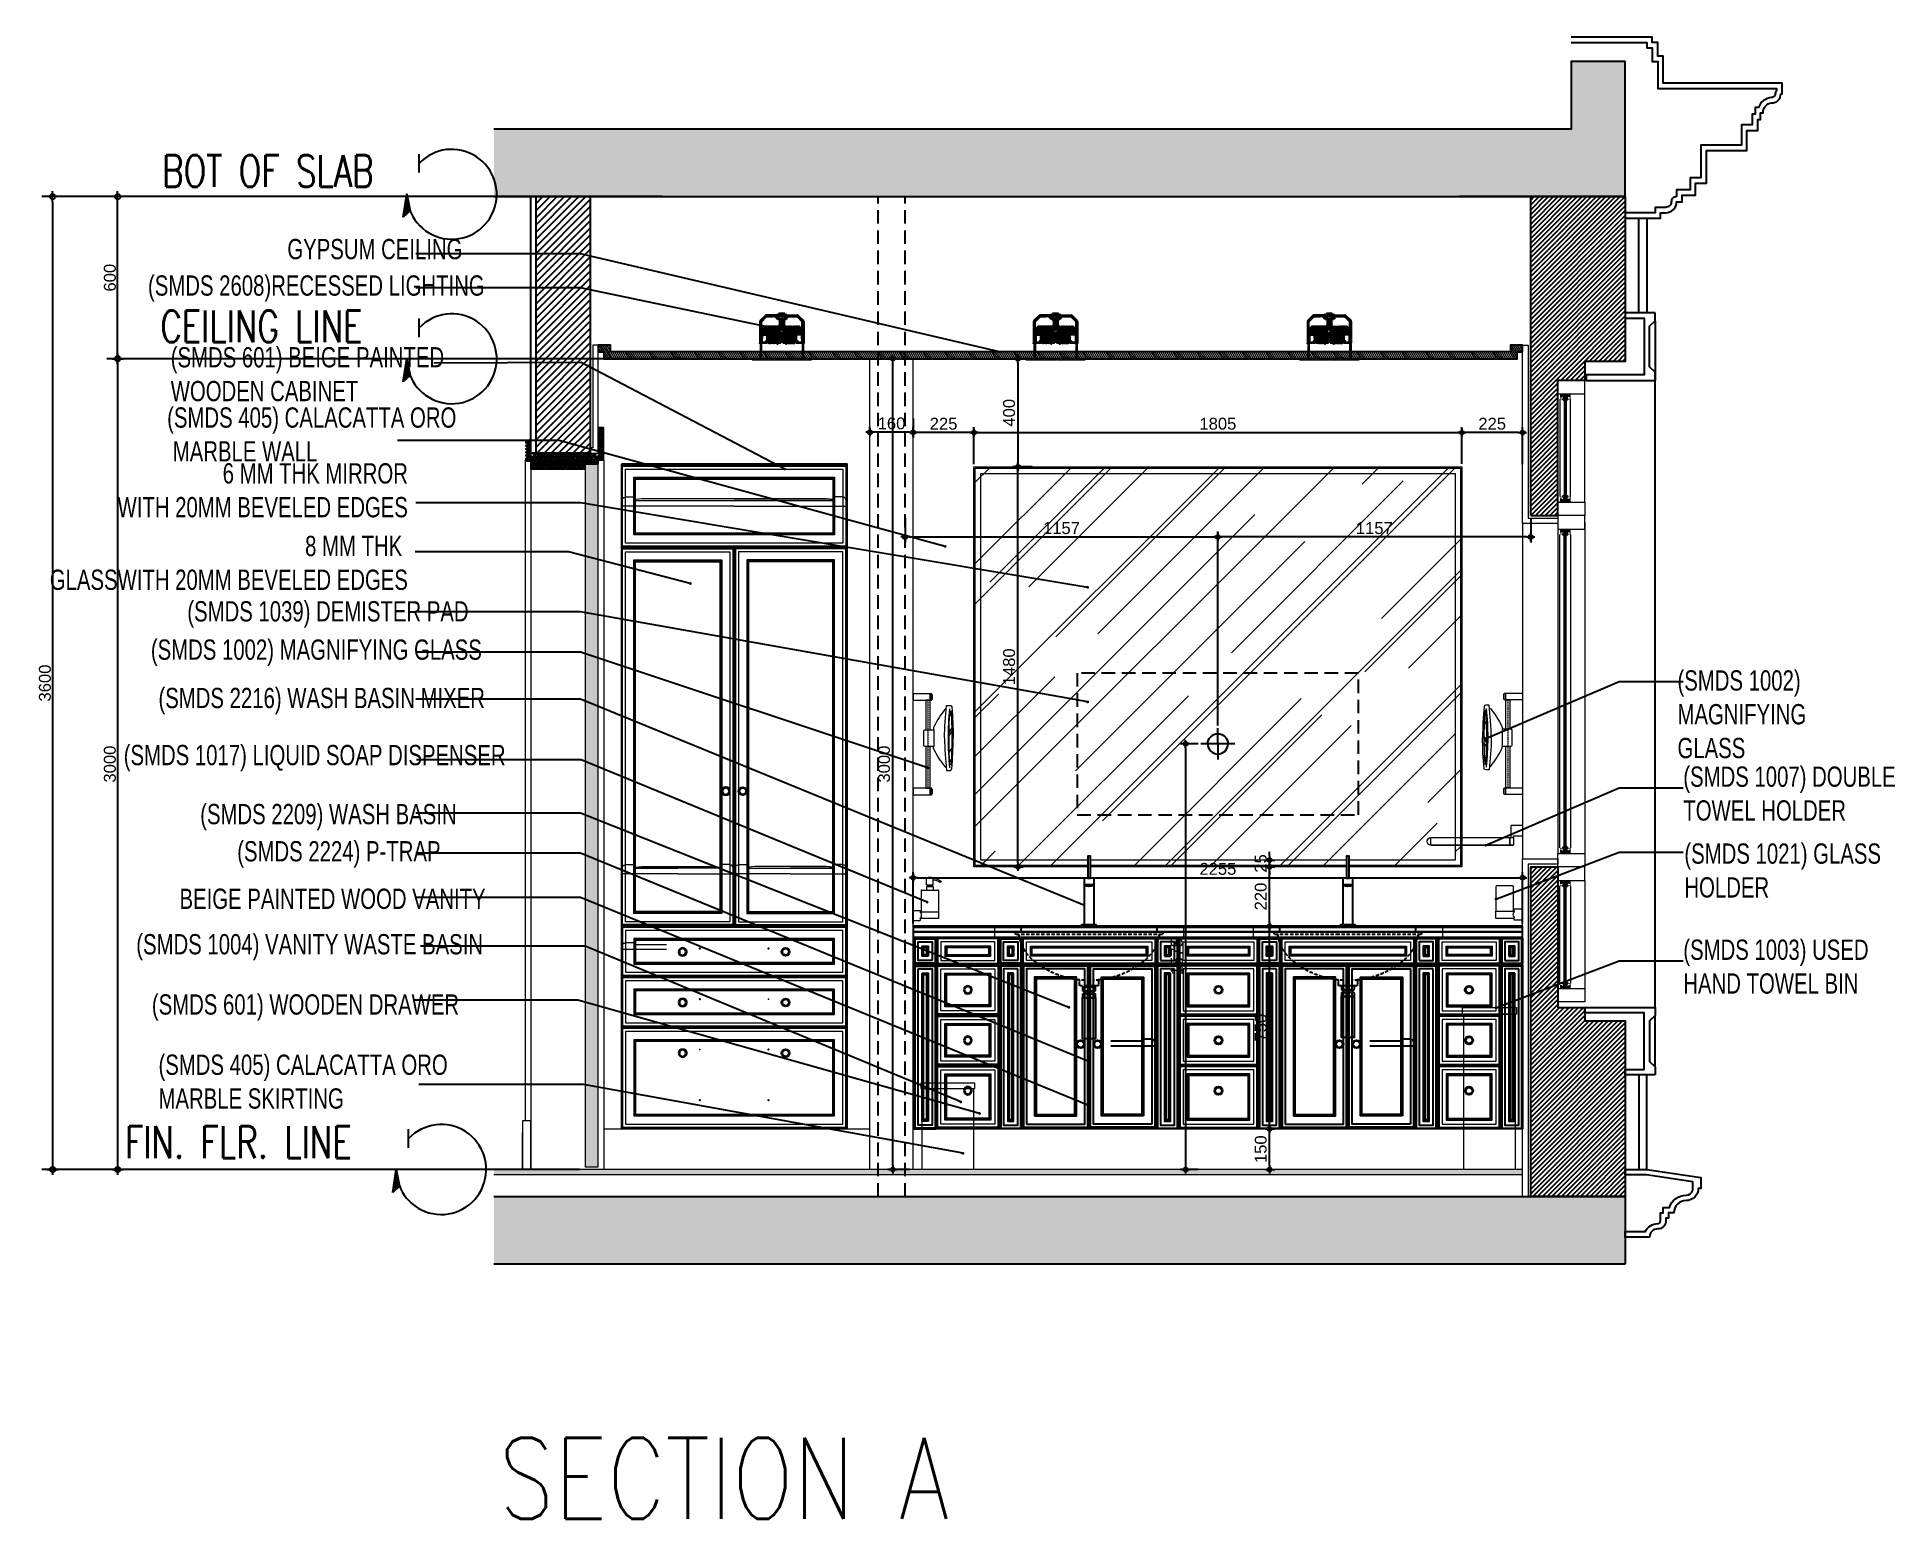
# Model space of a CAD drawing. Header units: inches. Extents: x 258415 to 640093, y 441672 to 945769.
# Drawn here: x 306909 to 313783, y 458431 to 463914 of the extents above; entities that cross this region are included whole.
import ezdxf

# ---------------------------------------------------------------- set-up
doc = ezdxf.new("R2010")
doc.units = ezdxf.units.IN
doc.header["$MEASUREMENT"] = 0
doc.set_wipeout_variables(frame=1)
for name, pattern in [('DASHDOT', [18.5, 12, -3, 0.5, -3]), ('DASHED2', [0.375, 0.25, -0.125]), ('HIDDEN', [0.375, 0.25, -0.125]), ('HIDDEN2', [0.1875, 0.125, -0.0625])]:
    doc.linetypes.add(name, pattern=pattern)
for name, color, linetype in [('8', 8, 'Continuous'), ('A-DIMESNION-1', 7, 'Continuous'), ('CQ centerline', 8, 'Continuous'), ('CQ elevation arrow label', 1, 'Continuous'), ('CQ Grg Gypsum', 41, 'Continuous'), ('CQ Light Elevation', 4, 'Continuous'), ('CQ marble hatch', 8, 'Continuous'), ('CQ Plaster', 1, 'Continuous'), ('CQ section wall', 3, 'Continuous'), ('CQ Section walls', 3, 'Continuous'), ('CQ SPOT DETAIL DIMENSION', 9, 'Continuous'), ('CQ text label', 3, 'Continuous'), ('CQ Wall hatch_CHB', 8, 'Continuous'), ('CQ Wood plan', 23, 'Continuous'), ('CQ Wood Section', 60, 'Continuous'), ('CQ_callout', 34, 'Continuous'), ('DIM', 251, 'Continuous'), ('DIM LEADER', 251, 'Continuous'), ('ELECTRICAL', 10, 'Continuous'), ('Layer1', 1, 'Continuous'), ('Layer7', 8, 'Continuous'), ('SANITARY', 252, 'Continuous'), ('SANITARY WARES', 212, 'Continuous'), ('WOOD', 23, 'Continuous')]:
    doc.layers.add(name, color=color, linetype=linetype)
for name, color, linetype, lineweight in [('A-FLOR-SLAB', 5, 'Continuous', 40), ('A-GLAZ', 134, 'Continuous', 18), ('A-RNDR-ALUM', 1, 'Continuous', 9), ('A-RNDR-PT36', 253, 'Continuous', 20), ('CQ bathroom accessories', 8, 'Continuous', 0), ('CQ Glass', 4, 'Continuous', 0), ('CQ Gypsum Hatch', 8, 'Continuous', 20), ('CQ Lighting', 5, 'Continuous', 0), ('CQ Marble', 6, 'Continuous', 0), ('CQ Mirror-Glass', 4, 'Continuous', 0), ('CQ Wood', 30, 'Continuous', 0), ('CQ wooh hatch', 8, 'HIDDEN', 18)]:
    doc.layers.add(name, color=color, linetype=linetype, lineweight=lineweight)
doc.styles.add('DIM 50', font='romans.shx', dxfattribs={"width": 0.75, "height": 100})
doc.styles.add('grid_250', font='romans.shx', dxfattribs={"width": 0.75, "height": 0.75})
doc.styles.add('ID-ROMANS', font='romans.shx', dxfattribs={"width": 0.8})
doc.styles.get("Standard").update_dxf_attribs({"font": 'arial.ttf'})
doc.dimstyles.new('CQ Anno', dxfattribs={"dimscale": 40, "dimtxt": 2.2, "dimasz": 0.75, "dimexe": 1, "dimexo": 0.5, "dimgap": 0.5, "dimtad": 1, "dimrnd": 1, "dimdsep": 46, "dimtxsty": 'Standard', "dimblk": 'x-04-bw-gf-dim-50$0$DIM12', "dimcen": 0.0025, "dimdle": 0.5, "dimclrd": 8, "dimclre": 8, "dimclrt": 2, "dimazin": 2, "dimtfac": 1, "dimtix": 1, "dimtmove": 1, "dimatfit": 0, "dimfxl": 50, "dimtolj": 1, "dimtzin": 0, "dimlwd": -1, "dimarcsym": 1})
doc.dimstyles.get("Standard").update_dxf_attribs({"dimtxt": 0.18, "dimasz": 0.18, "dimexe": 0.18, "dimexo": 0.0625, "dimgap": 0.09, "dimtad": 0, "dimtih": 1, "dimtoh": 1, "dimdec": 4, "dimzin": 0, "dimdsep": 46, "dimtxsty": 'Standard', "dimcen": 0.09, "dimadec": 0, "dimazin": 0, "dimtfac": 1, "dimtdec": 4, "dimtofl": 0, "dimtmove": 0, "dimatfit": 3, "dimfxl": 1, "dimtolj": 1, "dimtzin": 0, "dimarcsym": 0})
pattern_1 = [(135, (0, 0), (4.24264069, 4.24264069), [10, -2]), (135, (2.8284, -4e-16), (4.24264069, 4.24264069), [6, -1.5, 3, -1.5]), (135, (6.364, -0.707), (4.24264069, 4.24264069), [10, -2])]

msp = doc.modelspace()

# ---------------------------------------------------------------- texts
at = {"layer": 'CQ text label', "style": 'grid_250', "width": 0.75}
for s, p in [('BOT OF SLAB ', (307371.891, 463359.853, 0.001)), ('CEILING LINE', (307365.003, 462784.703, 0)), ('FIN. FLR. LINE', (307234.089, 459766.225, 0.001))]:
    msp.add_text(s, height=117.6, rotation=0, dxfattribs=at).set_placement(p)
at = {"layer": 'CQ text label', "color": 3, "ltscale": 500, "char_height": 75, "style": 'DIM 50'}
for s, insert, width, attachment_point in [('{\\fCityBlueprint|b0|i0|c2|p2;GYPSUM CEILING}', (307834.879, 463167.186), 1867.39225, 1), ('{\\fCityBlueprint|b0|i0|c2|p2;(SMDS 2608)RECESSED LIGHTING}', (307319.365, 463032.331), 1867.39225, 1), ('{\\fCityBlueprint|b0|i0|c2|p2;(SMDS 601) BEIGE PAINTED \\PWOODEN CABINET}', (307403.414, 462766.884), 1867.39225, 1), ('{\\fCityBlueprint|b0|i0|c2|p2;(SMDS 405) CALACATTA ORO\\P MARBLE WALL}', (307390.138, 462543.855, 0.001), 1867.39225, 1), ('\\pi1011;{\\fCityBlueprint|b0|i0|c2|p2;6 MM THK MIRROR WITH 20MM BEVELED EDGES}', (308280.918, 462337.257), 1725.16792, 3), ('\\pi1037;{\\fCityBlueprint|b0|i0|c2|p2;8 MM THK  GLASSWITH 20MM BEVELED EDGES}', (308280.918, 462068.666), 1867.39225, 3), ('{\\fCityBlueprint|b0|i0|c2|p2;(SMDS 1039) DEMISTER PAD}', (307464.702, 461826.676), 1867.39225, 1), ('{\\fCityBlueprint|b0|i0|c2|p2;(SMDS 1002) MAGNIFYING GLASS}', (307329.877, 461685.05), 1867.39225, 1), ('{\\fCityBlueprint|b0|i0|c2|p2;(SMDS 1002) MAGNIFYING GLASS}', (312978.538, 461571.043), 739.12903, 1), ('{\\fCityBlueprint|b0|i0|c2|p2;(SMDS 2216) WASH BASIN MIXER}', (307358.01, 461506.09), 1867.39225, 1), ('{\\fCityBlueprint|b0|i0|c2|p2;(SMDS 1017) LIQUID SOAP DISPENSER}', (307229.501, 461294.913, 0), 1867.39225, 1), ('{\\fCityBlueprint|b0|i0|c2|p2;(SMDS 1007) DOUBLE TOWEL HOLDER}', (313000.095, 461215.082), 809.50455, 1), ('{\\fCityBlueprint|b0|i0|c2|p2;(SMDS 2209) WASH BASIN }', (307512.387, 461076.498), 1867.39225, 1), ('{\\fCityBlueprint|b0|i0|c2|p2;(SMDS 2224) P-TRAP}', (307649.375, 460938.89), 1867.39225, 1), ('{\\fCityBlueprint|b0|i0|c2|p2;(SMDS 1021) GLASS HOLDER}', (313004.103, 460930.348, 0), 785.97696, 1), ('{\\fCityBlueprint|b0|i0|c2|p2; BEIGE PAINTED WOOD VANITY}', (307414.998, 460763.178), 1867.39225, 1), ('{\\fCityBlueprint|b0|i0|c2|p2;(SMDS 1004) VANITY WASTE BASIN}', (307275.889, 460594.95), 1867.39225, 1), ('{\\fCityBlueprint|b0|i0|c2|p2;(SMDS 1003) USED HAND TOWEL BIN}', (313000.095, 460574.654), 727.95205, 1), ('{\\fCityBlueprint|b0|i0|c2|p2;(SMDS 601) WOODEN DRAWER}', (307333.593, 460372.097), 1867.39225, 1), ('{\\fCityBlueprint|b0|i0|c2|p2;(SMDS 405) CALACATTA ORO \\PMARBLE SKIRTING}', (307358.217, 460149.121), 1867.39225, 1)]:
    msp.add_mtext(s, dxfattribs=dict(at, insert=insert, width=width, attachment_point=attachment_point))
at = {"layer": 'Defpoints', "insert": (308616.846, 458731.248, 0), "char_height": 300, "width": 6757.12122, "attachment_point": 1, "style": 'ID-ROMANS'}
msp.add_mtext('SECTION A', dxfattribs=at)

# ---------------------------------------------------------------- blocks, each defined once
blk = doc.blocks.new('GLAZ-4')
at = {"layer": 'A-GLAZ'}
for p, q in [((-26.3, 2238.5, 0), (-26.3, 1858.6, 0)), ((-24.9, 2238.5, 0), (-24.9, 1858.6, 0)), ((-23.6, 2238.5, 0), (-23.6, 1858.6, 0)), ((-22.3, 2238.5, 0), (-22.3, 1858.6, 0)), ((-20.9, 2238.5, 0), (-20.9, 1858.6, 0)), ((-19.6, 2238.5, 0), (-19.6, 1858.6, 0)), ((-18.3, 2238.5, 0), (-18.3, 1858.6, 0)), ((-26.3, 561.6, 0), (-26.3, 1741.5, 0)), ((-24.9, 561.6, 0), (-24.9, 1741.5, 0)), ((-23.6, 561.6, 0), (-23.6, 1741.5, 0)), ((-22.3, 561.6, 0), (-22.3, 1741.5, 0)), ((-20.9, 561.6, 0), (-20.9, 1741.5, 0)), ((-19.6, 561.6, 0), (-19.6, 1741.5, 0)), ((-18.3, 561.6, 0), (-18.3, 1741.5, 0)), ((-26.3, 61.6, 0), (-26.3, 441.5, 0)), ((-24.9, 61.6, 0), (-24.9, 441.5, 0)), ((-23.6, 61.6, 0), (-23.6, 441.5, 0)), ((-22.3, 61.6, 0), (-22.3, 441.5, 0)), ((-20.9, 61.6, 0), (-20.9, 441.5, 0)), ((-19.6, 61.6, 0), (-19.6, 441.5, 0)), ((-18.3, 61.6, 0), (-18.3, 441.5, 0))]:
    blk.add_line(p, q, dxfattribs=at)
at = {"layer": 'A-RNDR-ALUM'}
for p, q in [((-50, 1850, 0), (-50, 2250, 0)), ((-38.2, 2247.4, 0), (-37.5, 2247.4, 0)), ((-38.2, 2239.4, 0), (-38.2, 2247.4, 0)), ((-38.2, 2247.4, 0), (-37.5, 2247.4, 0)), ((-38.2, 2239.4, 0), (-38.2, 2247.4, 0)), ((-38.2, 2239.4, 0), (-37.5, 2239.4, 0)), ((-38.2, 2239.4, 0), (-37.5, 2239.4, 0)), ((-37.5, 2239.4, 0), (-37.5, 2247.4, 0)), ((-37.5, 2239.4, 0), (-37.5, 2247.4, 0)), ((-37.5, 2245.7, 0), (-7.1, 2245.7, 0)), ((-37.5, 2245.7, 0), (-7.1, 2245.7, 0)), ((-37.5, 2244.6, 0), (-7.1, 2244.6, 0)), ((-37.5, 2244.6, 0), (-7.1, 2244.6, 0)), ((-37.5, 2243.4, 0), (-7.1, 2243.4, 0)), ((-37.5, 2243.4, 0), (-7.1, 2243.4, 0)), ((-37.5, 2242.2, 0), (-7.1, 2242.2, 0)), ((-37.5, 2242.2, 0), (-7.1, 2242.2, 0)), ((-37.5, 2241.1, 0), (-7.1, 2241.1, 0)), ((-37.5, 2241.1, 0), (-7.1, 2241.1, 0)), ((-36, 2247.4, 0), (-35.3, 2247.4, 0)), ((-36, 2247.4, 0), (-35.3, 2247.4, 0)), ((-36, 2239.4, 0), (-35.3, 2239.4, 0)), ((-36, 2239.4, 0), (-35.3, 2239.4, 0)), ((-6.4, 2247.4, 0), (-7.1, 2247.4, 0)), ((-7.1, 2239.4, 0), (-7.1, 2247.4, 0)), ((-6.4, 2247.4, 0), (-7.1, 2247.4, 0)), ((-7.1, 2239.4, 0), (-7.1, 2247.4, 0)), ((-6.4, 2239.4, 0), (-7.1, 2239.4, 0)), ((-6.4, 2239.4, 0), (-7.1, 2239.4, 0)), ((-6.4, 2239.4, 0), (-6.4, 2247.4, 0)), ((-6.4, 2239.4, 0), (-6.4, 2247.4, 0)), ((50, 1850, 0), (50, 2250, 0)), ((-38.2, 1860.7, 0), (-37.5, 1860.7, 0)), ((-38.2, 1860.7, 0), (-38.2, 1852.6, 0)), ((-38.2, 1860.7, 0), (-37.5, 1860.7, 0)), ((-38.2, 1860.7, 0), (-38.2, 1852.6, 0)), ((-37.5, 1860.7, 0), (-37.5, 1852.6, 0)), ((-37.5, 1860.7, 0), (-37.5, 1852.6, 0)), ((-37.5, 1859, 0), (-7.1, 1859, 0)), ((-37.5, 1859, 0), (-7.1, 1859, 0)), ((-37.5, 1857.8, 0), (-7.1, 1857.8, 0)), ((-37.5, 1857.8, 0), (-7.1, 1857.8, 0)), ((-37.5, 1856.6, 0), (-7.1, 1856.6, 0)), ((-37.5, 1856.6, 0), (-7.1, 1856.6, 0)), ((-36, 1860.7, 0), (-35.3, 1860.7, 0)), ((-36, 1860.7, 0), (-35.3, 1860.7, 0)), ((-6.4, 1860.7, 0), (-7.1, 1860.7, 0)), ((-7.1, 1860.7, 0), (-7.1, 1852.6, 0)), ((-6.4, 1860.7, 0), (-7.1, 1860.7, 0)), ((-7.1, 1860.7, 0), (-7.1, 1852.6, 0)), ((-6.4, 1860.7, 0), (-6.4, 1852.6, 0)), ((-6.4, 1860.7, 0), (-6.4, 1852.6, 0)), ((-38.2, 1852.6, 0), (-37.5, 1852.6, 0)), ((-38.2, 1852.6, 0), (-37.5, 1852.6, 0)), ((-37.5, 1855.5, 0), (-7.1, 1855.5, 0)), ((-37.5, 1855.5, 0), (-7.1, 1855.5, 0)), ((-37.5, 1854.3, 0), (-7.1, 1854.3, 0)), ((-37.5, 1854.3, 0), (-7.1, 1854.3, 0)), ((-36, 1852.6, 0), (-35.3, 1852.6, 0)), ((-36, 1852.6, 0), (-35.3, 1852.6, 0)), ((-6.4, 1852.6, 0), (-7.1, 1852.6, 0)), ((-6.4, 1852.6, 0), (-7.1, 1852.6, 0)), ((-50, 1775, 0), (-50, 550, 0)), ((-38.2, 1747.4, 0), (-37.5, 1747.4, 0)), ((-38.2, 1739.4, 0), (-38.2, 1747.4, 0)), ((-38.2, 1747.4, 0), (-37.5, 1747.4, 0)), ((-38.2, 1739.4, 0), (-38.2, 1747.4, 0)), ((-38.2, 1739.4, 0), (-37.5, 1739.4, 0)), ((-38.2, 1739.4, 0), (-37.5, 1739.4, 0)), ((-37.5, 1739.4, 0), (-37.5, 1747.4, 0)), ((-37.5, 1739.4, 0), (-37.5, 1747.4, 0)), ((-37.5, 1745.7, 0), (-7.1, 1745.7, 0)), ((-37.5, 1745.7, 0), (-7.1, 1745.7, 0)), ((-37.5, 1744.6, 0), (-7.1, 1744.6, 0)), ((-37.5, 1744.6, 0), (-7.1, 1744.6, 0)), ((-37.5, 1743.4, 0), (-7.1, 1743.4, 0)), ((-37.5, 1743.4, 0), (-7.1, 1743.4, 0)), ((-37.5, 1742.2, 0), (-7.1, 1742.2, 0)), ((-37.5, 1742.2, 0), (-7.1, 1742.2, 0)), ((-37.5, 1741.1, 0), (-7.1, 1741.1, 0)), ((-37.5, 1741.1, 0), (-7.1, 1741.1, 0)), ((-36, 1747.4, 0), (-35.3, 1747.4, 0)), ((-36, 1747.4, 0), (-35.3, 1747.4, 0)), ((-36, 1739.4, 0), (-35.3, 1739.4, 0)), ((-36, 1739.4, 0), (-35.3, 1739.4, 0)), ((-6.4, 1747.4, 0), (-7.1, 1747.4, 0)), ((-7.1, 1739.4, 0), (-7.1, 1747.4, 0)), ((-6.4, 1747.4, 0), (-7.1, 1747.4, 0)), ((-7.1, 1739.4, 0), (-7.1, 1747.4, 0)), ((-6.4, 1739.4, 0), (-7.1, 1739.4, 0)), ((-6.4, 1739.4, 0), (-7.1, 1739.4, 0)), ((-6.4, 1739.4, 0), (-6.4, 1747.4, 0)), ((-6.4, 1739.4, 0), (-6.4, 1747.4, 0)), ((50, 1775, 0), (50, 550, 0)), ((-38.2, 560.7, 0), (-37.5, 560.7, 0)), ((-38.2, 560.7, 0), (-38.2, 552.6, 0)), ((-38.2, 560.7, 0), (-37.5, 560.7, 0)), ((-38.2, 560.7, 0), (-38.2, 552.6, 0)), ((-38.2, 552.6, 0), (-37.5, 552.6, 0)), ((-38.2, 552.6, 0), (-37.5, 552.6, 0)), ((-37.5, 560.7, 0), (-37.5, 552.6, 0)), ((-37.5, 560.7, 0), (-37.5, 552.6, 0)), ((-37.5, 559, 0), (-7.1, 559, 0)), ((-37.5, 559, 0), (-7.1, 559, 0)), ((-37.5, 557.8, 0), (-7.1, 557.8, 0)), ((-37.5, 557.8, 0), (-7.1, 557.8, 0)), ((-37.5, 556.6, 0), (-7.1, 556.6, 0)), ((-37.5, 556.6, 0), (-7.1, 556.6, 0)), ((-37.5, 555.5, 0), (-7.1, 555.5, 0)), ((-37.5, 555.5, 0), (-7.1, 555.5, 0)), ((-37.5, 554.3, 0), (-7.1, 554.3, 0)), ((-37.5, 554.3, 0), (-7.1, 554.3, 0)), ((-36, 560.7, 0), (-35.3, 560.7, 0)), ((-36, 560.7, 0), (-35.3, 560.7, 0)), ((-36, 552.6, 0), (-35.3, 552.6, 0)), ((-36, 552.6, 0), (-35.3, 552.6, 0)), ((-6.4, 560.7, 0), (-7.1, 560.7, 0)), ((-7.1, 560.7, 0), (-7.1, 552.6, 0)), ((-6.4, 560.7, 0), (-7.1, 560.7, 0)), ((-7.1, 560.7, 0), (-7.1, 552.6, 0)), ((-6.4, 552.6, 0), (-7.1, 552.6, 0)), ((-6.4, 552.6, 0), (-7.1, 552.6, 0)), ((-6.4, 560.7, 0), (-6.4, 552.6, 0)), ((-6.4, 560.7, 0), (-6.4, 552.6, 0)), ((-50, 450, 0), (-50, 50, 0)), ((-38.2, 447.4, 0), (-37.5, 447.4, 0)), ((-38.2, 439.4, 0), (-38.2, 447.4, 0)), ((-38.2, 447.4, 0), (-37.5, 447.4, 0)), ((-38.2, 439.4, 0), (-38.2, 447.4, 0)), ((-38.2, 439.4, 0), (-37.5, 439.4, 0)), ((-38.2, 439.4, 0), (-37.5, 439.4, 0)), ((-37.5, 439.4, 0), (-37.5, 447.4, 0)), ((-37.5, 439.4, 0), (-37.5, 447.4, 0)), ((-37.5, 445.7, 0), (-7.1, 445.7, 0)), ((-37.5, 445.7, 0), (-7.1, 445.7, 0)), ((-37.5, 444.6, 0), (-7.1, 444.6, 0)), ((-37.5, 444.6, 0), (-7.1, 444.6, 0)), ((-37.5, 443.4, 0), (-7.1, 443.4, 0)), ((-37.5, 443.4, 0), (-7.1, 443.4, 0)), ((-37.5, 442.2, 0), (-7.1, 442.2, 0)), ((-37.5, 442.2, 0), (-7.1, 442.2, 0)), ((-37.5, 441.1, 0), (-7.1, 441.1, 0)), ((-37.5, 441.1, 0), (-7.1, 441.1, 0)), ((-36, 447.4, 0), (-35.3, 447.4, 0)), ((-36, 447.4, 0), (-35.3, 447.4, 0)), ((-36, 439.4, 0), (-35.3, 439.4, 0)), ((-36, 439.4, 0), (-35.3, 439.4, 0)), ((-6.4, 447.4, 0), (-7.1, 447.4, 0)), ((-7.1, 439.4, 0), (-7.1, 447.4, 0)), ((-6.4, 447.4, 0), (-7.1, 447.4, 0)), ((-7.1, 439.4, 0), (-7.1, 447.4, 0)), ((-6.4, 439.4, 0), (-7.1, 439.4, 0)), ((-6.4, 439.4, 0), (-7.1, 439.4, 0)), ((-6.4, 439.4, 0), (-6.4, 447.4, 0)), ((-6.4, 439.4, 0), (-6.4, 447.4, 0)), ((50, 450, 0), (50, 50, 0)), ((-38.2, 60.7, 0), (-37.5, 60.7, 0)), ((-38.2, 60.7, 0), (-38.2, 52.6, 0)), ((-38.2, 60.7, 0), (-37.5, 60.7, 0)), ((-38.2, 60.7, 0), (-38.2, 52.6, 0)), ((-38.2, 52.6, 0), (-37.5, 52.6, 0)), ((-38.2, 52.6, 0), (-37.5, 52.6, 0)), ((-37.5, 60.7, 0), (-37.5, 52.6, 0)), ((-37.5, 60.7, 0), (-37.5, 52.6, 0)), ((-37.5, 59, 0), (-7.1, 59, 0)), ((-37.5, 59, 0), (-7.1, 59, 0)), ((-37.5, 57.8, 0), (-7.1, 57.8, 0)), ((-37.5, 57.8, 0), (-7.1, 57.8, 0)), ((-37.5, 56.6, 0), (-7.1, 56.6, 0)), ((-37.5, 56.6, 0), (-7.1, 56.6, 0)), ((-37.5, 55.5, 0), (-7.1, 55.5, 0)), ((-37.5, 55.5, 0), (-7.1, 55.5, 0)), ((-37.5, 54.3, 0), (-7.1, 54.3, 0)), ((-37.5, 54.3, 0), (-7.1, 54.3, 0)), ((-36, 60.7, 0), (-35.3, 60.7, 0)), ((-36, 60.7, 0), (-35.3, 60.7, 0)), ((-36, 52.6, 0), (-35.3, 52.6, 0)), ((-36, 52.6, 0), (-35.3, 52.6, 0)), ((-6.4, 60.7, 0), (-7.1, 60.7, 0)), ((-7.1, 60.7, 0), (-7.1, 52.6, 0)), ((-6.4, 60.7, 0), (-7.1, 60.7, 0)), ((-7.1, 60.7, 0), (-7.1, 52.6, 0)), ((-6.4, 52.6, 0), (-7.1, 52.6, 0)), ((-6.4, 52.6, 0), (-7.1, 52.6, 0)), ((-6.4, 60.7, 0), (-6.4, 52.6, 0)), ((-6.4, 60.7, 0), (-6.4, 52.6, 0))]:
    blk.add_line(p, q, dxfattribs=at)
at = {"layer": 'A-RNDR-ALUM', "elevation": 0}
for points in [[(-50, 2250), (50, 2250), (50, 2300), (-50, 2300)], [(-50, 1850), (50, 1850), (50, 1800), (-50, 1800)], [(-50, 1750), (50, 1750), (50, 1800), (-50, 1800)], [(-50, 550), (50, 550), (50, 500), (-50, 500)], [(-50, 450), (50, 450), (50, 500), (-50, 500)], [(-50, 50), (50, 50), (50, 0), (-50, 0)]]:
    blk.add_lwpolyline(points, close=True, dxfattribs=at)
at = {"layer": 'A-RNDR-ALUM', "const_width": 0.928, "elevation": 0}
for points in [[(-43.7, 2248.6, -0.414214), (-44.2, 2249.1)], [(-43.7, 2248.6, -0.414214), (-44.2, 2249.1)], [(-0.7, 2248.6, 0.414214), (-0.2, 2249.1)], [(-0.7, 2248.6, 0.414214), (-0.2, 2249.1)], [(-43.7, 1851.4, 0.414214), (-44.2, 1850.9)], [(-43.7, 1851.4, 0.414214), (-44.2, 1850.9)], [(-0.7, 1851.4, -0.414214), (-0.2, 1851)], [(-0.7, 1851.4, -0.414214), (-0.2, 1851)], [(-43.7, 1748.6, -0.414214), (-44.2, 1749.1)], [(-43.7, 1748.6, -0.414214), (-44.2, 1749.1)], [(-0.7, 1748.6, 0.414214), (-0.2, 1749.1)], [(-0.7, 1748.6, 0.414214), (-0.2, 1749.1)], [(-43.7, 551.4, 0.414214), (-44.2, 550.9)], [(-43.7, 551.4, 0.414214), (-44.2, 550.9)], [(-0.7, 551.4, -0.414214), (-0.2, 551)], [(-0.7, 551.4, -0.414214), (-0.2, 551)], [(-43.7, 448.6, -0.414214), (-44.2, 449.1)], [(-43.7, 448.6, -0.414214), (-44.2, 449.1)], [(-0.7, 448.6, 0.414214), (-0.2, 449.1)], [(-0.7, 448.6, 0.414214), (-0.2, 449.1)], [(-43.7, 51.4, 0.414214), (-44.2, 50.9)], [(-43.7, 51.4, 0.414214), (-44.2, 50.9)], [(-0.7, 51.4, -0.414214), (-0.2, 51)], [(-0.7, 51.4, -0.414214), (-0.2, 51)]]:
    blk.add_lwpolyline(points, format="xyb", dxfattribs=at)
at = {"layer": 'A-RNDR-ALUM', "elevation": 0}
for points in [[(-14, 2232.4), (-15.6, 2232.4), (-15.6, 2229.5, -0.015553), (-14.8, 2230), (-11.6, 2230, 0.104304), (-18.3, 2223.9), (-18.3, 2226.5, -0.016036), (-17.6, 2227.2), (-17.6, 2228.5), (-18.3, 2229.1), (-18.3, 2232), (-17.6, 2231.3), (-17.6, 2233.7), (-18.3, 2234.4), (-18.3, 2237.2), (-17.6, 2236.5), (-17.6, 2237.8, 0.414214), (-18.3, 2238.5), (-26.3, 2238.5, 0.414214), (-26.9, 2237.8), (-26.9, 2236.5), (-26.3, 2237.2), (-26.3, 2234.4), (-26.9, 2233.7), (-26.9, 2231.3), (-26.3, 2232), (-26.3, 2229.1), (-26.9, 2228.5), (-26.9, 2227.2, -0.016036), (-26.3, 2226.5), (-26.3, 2223.9, 0.104304), (-33, 2230), (-29.8, 2230, -0.015553), (-28.9, 2229.5), (-28.9, 2232.4), (-30.6, 2232.4, 0.021646), (-28.9, 2235.9), (-28.9, 2237.8, -0.414214), (-26.3, 2240.5), (-18.3, 2240.5, -0.414214), (-15.6, 2237.8), (-15.6, 2235.9, 0.021646)], [(-14, 1867.6), (-15.6, 1867.6), (-15.6, 1870.6, 0.015553), (-14.8, 1870), (-11.6, 1870, -0.104304), (-18.3, 1876.1), (-18.3, 1873.6, 0.016036), (-17.6, 1872.8), (-17.6, 1871.6), (-18.3, 1870.9), (-18.3, 1868.1), (-17.6, 1868.7), (-17.6, 1866.4), (-18.3, 1865.7), (-18.3, 1862.9), (-17.6, 1863.5), (-17.6, 1862.2, -0.414214), (-18.3, 1861.6), (-26.3, 1861.6, -0.414214), (-26.9, 1862.2), (-26.9, 1863.5), (-26.3, 1862.9), (-26.3, 1865.7), (-26.9, 1866.4), (-26.9, 1868.7), (-26.3, 1868.1), (-26.3, 1870.9), (-26.9, 1871.6), (-26.9, 1872.8, 0.016036), (-26.3, 1873.6), (-26.3, 1876.1, -0.104304), (-33, 1870), (-29.8, 1870, 0.015553), (-28.9, 1870.6), (-28.9, 1867.6), (-30.6, 1867.6, -0.021646), (-28.9, 1864.1), (-28.9, 1862.2, 0.414214), (-26.3, 1859.6), (-18.3, 1859.6, 0.414214), (-15.6, 1862.2), (-15.6, 1864.1, -0.021646)], [(-14, 1732.4), (-15.6, 1732.4), (-15.6, 1729.5, -0.015553), (-14.8, 1730), (-11.6, 1730, 0.104304), (-18.3, 1723.9), (-18.3, 1726.5, -0.016036), (-17.6, 1727.2), (-17.6, 1728.5), (-18.3, 1729.1), (-18.3, 1732), (-17.6, 1731.3), (-17.6, 1733.7), (-18.3, 1734.4), (-18.3, 1737.2), (-17.6, 1736.5), (-17.6, 1737.8, 0.414214), (-18.3, 1738.5), (-26.3, 1738.5, 0.414214), (-26.9, 1737.8), (-26.9, 1736.5), (-26.3, 1737.2), (-26.3, 1734.4), (-26.9, 1733.7), (-26.9, 1731.3), (-26.3, 1732), (-26.3, 1729.1), (-26.9, 1728.5), (-26.9, 1727.2, -0.016036), (-26.3, 1726.5), (-26.3, 1723.9, 0.104304), (-33, 1730), (-29.8, 1730, -0.015553), (-28.9, 1729.5), (-28.9, 1732.4), (-30.6, 1732.4, 0.021646), (-28.9, 1735.9), (-28.9, 1737.8, -0.414214), (-26.3, 1740.5), (-18.3, 1740.5, -0.414214), (-15.6, 1737.8), (-15.6, 1735.9, 0.021646)], [(-14, 567.6), (-15.6, 567.6), (-15.6, 570.6, 0.015553), (-14.8, 570), (-11.6, 570, -0.104304), (-18.3, 576.1), (-18.3, 573.6, 0.016036), (-17.6, 572.8), (-17.6, 571.6), (-18.3, 570.9), (-18.3, 568.1), (-17.6, 568.7), (-17.6, 566.4), (-18.3, 565.7), (-18.3, 562.9), (-17.6, 563.5), (-17.6, 562.2, -0.414214), (-18.3, 561.6), (-26.3, 561.6, -0.414214), (-26.9, 562.2), (-26.9, 563.5), (-26.3, 562.9), (-26.3, 565.7), (-26.9, 566.4), (-26.9, 568.7), (-26.3, 568.1), (-26.3, 570.9), (-26.9, 571.6), (-26.9, 572.8, 0.016036), (-26.3, 573.6), (-26.3, 576.1, -0.104304), (-33, 570), (-29.8, 570, 0.015553), (-28.9, 570.6), (-28.9, 567.6), (-30.6, 567.6, -0.021646), (-28.9, 564.1), (-28.9, 562.2, 0.414214), (-26.3, 559.6), (-18.3, 559.6, 0.414214), (-15.6, 562.2), (-15.6, 564.1, -0.021646)], [(-14, 432.4), (-15.6, 432.4), (-15.6, 429.5, -0.015553), (-14.8, 430), (-11.6, 430, 0.104304), (-18.3, 423.9), (-18.3, 426.5, -0.016036), (-17.6, 427.2), (-17.6, 428.5), (-18.3, 429.1), (-18.3, 432), (-17.6, 431.3), (-17.6, 433.7), (-18.3, 434.4), (-18.3, 437.2), (-17.6, 436.5), (-17.6, 437.8, 0.414214), (-18.3, 438.5), (-26.3, 438.5, 0.414214), (-26.9, 437.8), (-26.9, 436.5), (-26.3, 437.2), (-26.3, 434.4), (-26.9, 433.7), (-26.9, 431.3), (-26.3, 432), (-26.3, 429.1), (-26.9, 428.5), (-26.9, 427.2, -0.016036), (-26.3, 426.5), (-26.3, 423.9, 0.104304), (-33, 430), (-29.8, 430, -0.015553), (-28.9, 429.5), (-28.9, 432.4), (-30.6, 432.4, 0.021646), (-28.9, 435.9), (-28.9, 437.8, -0.414214), (-26.3, 440.5), (-18.3, 440.5, -0.414214), (-15.6, 437.8), (-15.6, 435.9, 0.021646)], [(-14, 67.6), (-15.6, 67.6), (-15.6, 70.6, 0.015553), (-14.8, 70), (-11.6, 70, -0.104304), (-18.3, 76.1), (-18.3, 73.6, 0.016036), (-17.6, 72.8), (-17.6, 71.6), (-18.3, 70.9), (-18.3, 68.1), (-17.6, 68.7), (-17.6, 66.4), (-18.3, 65.7), (-18.3, 62.9), (-17.6, 63.5), (-17.6, 62.2, -0.414214), (-18.3, 61.6), (-26.3, 61.6, -0.414214), (-26.9, 62.2), (-26.9, 63.5), (-26.3, 62.9), (-26.3, 65.7), (-26.9, 66.4), (-26.9, 68.7), (-26.3, 68.1), (-26.3, 70.9), (-26.9, 71.6), (-26.9, 72.8, 0.016036), (-26.3, 73.6), (-26.3, 76.1, -0.104304), (-33, 70), (-29.8, 70, 0.015553), (-28.9, 70.6), (-28.9, 67.6), (-30.6, 67.6, -0.021646), (-28.9, 64.1), (-28.9, 62.2, 0.414214), (-26.3, 59.6), (-18.3, 59.6, 0.414214), (-15.6, 62.2), (-15.6, 64.1, -0.021646)]]:
    blk.add_lwpolyline(points, format="xyb", close=True, dxfattribs=at)
at = {"layer": 'A-RNDR-ALUM'}
for points in [[(-44.6, 2250, 0), (-44.6, 2249.1, 0), (-42.2, 2250, 0), (-43.7, 2249.1, 0)], [(-44.6, 2250, 0), (-44.6, 2249.1, 0), (-42.2, 2250, 0), (-43.7, 2249.1, 0)], [(-42.2, 2250, 0), (-43.7, 2249.1, 0), (-42.2, 2248.2, 0), (-43.7, 2248.2, 0)], [(-42.2, 2250, 0), (-43.7, 2249.1, 0), (-42.2, 2248.2, 0), (-43.7, 2248.2, 0)], [(-40.6, 2232.4, 0), (-40.6, 2231.2, 0), (-29.9, 2232.4, 0), (-29.9, 2231.2, 0)], [(-40.6, 2232.4, 0), (-40.6, 2231.2, 0), (-29.9, 2232.4, 0), (-29.9, 2231.2, 0)], [(-40.6, 2231.2, 0), (-40.6, 2230, 0), (-29.9, 2231.2, 0), (-29.9, 2230, 0)], [(-40.6, 2231.2, 0), (-40.6, 2230, 0), (-29.9, 2231.2, 0), (-29.9, 2230, 0)], [(-36.9, 2248.2, 0), (-35, 2250, 0), (-39.8, 2248.2, 0), (-39.8, 2250, 0)], [(-36.9, 2248.2, 0), (-35, 2250, 0), (-39.8, 2248.2, 0), (-39.8, 2250, 0)], [(-39.8, 2236.7, 0), (-39.8, 2238.6, 0), (-35, 2236.7, 0), (-36.9, 2238.6, 0)], [(-39.8, 2236.7, 0), (-39.8, 2238.6, 0), (-35, 2236.7, 0), (-36.9, 2238.6, 0)], [(-36.9, 2246, 0), (-35, 2246, 0), (-36.9, 2248.2, 0), (-35, 2250, 0)], [(-36.9, 2246, 0), (-35, 2246, 0), (-36.9, 2248.2, 0), (-35, 2250, 0)], [(-36.9, 2240.7, 0), (-35, 2240.7, 0), (-36.9, 2238.6, 0), (-35, 2236.7, 0)], [(-36.9, 2240.7, 0), (-35, 2240.7, 0), (-36.9, 2238.6, 0), (-35, 2236.7, 0)], [(-4.3, 2232.4, 0), (-4.3, 2231.2, 0), (-15.1, 2232.4, 0), (-15.1, 2231.2, 0)], [(-4.3, 2232.4, 0), (-4.3, 2231.2, 0), (-15.1, 2232.4, 0), (-15.1, 2231.2, 0)], [(-4.3, 2231.2, 0), (-4.3, 2230, 0), (-15.1, 2231.2, 0), (-15.1, 2230, 0)], [(-4.3, 2231.2, 0), (-4.3, 2230, 0), (-15.1, 2231.2, 0), (-15.1, 2230, 0)], [(-7.5, 2248.2, 0), (-9.4, 2250, 0), (-4.6, 2248.2, 0), (-4.6, 2250, 0)], [(-7.5, 2246, 0), (-9.4, 2246, 0), (-7.5, 2248.2, 0), (-9.4, 2250, 0)], [(-7.5, 2246, 0), (-9.4, 2246, 0), (-7.5, 2248.2, 0), (-9.4, 2250, 0)], [(-7.5, 2248.2, 0), (-9.4, 2250, 0), (-4.6, 2248.2, 0), (-4.6, 2250, 0)], [(-7.5, 2240.7, 0), (-9.4, 2240.7, 0), (-7.5, 2238.6, 0), (-9.4, 2236.7, 0)], [(-7.5, 2240.7, 0), (-9.4, 2240.7, 0), (-7.5, 2238.6, 0), (-9.4, 2236.7, 0)], [(-4.6, 2236.7, 0), (-4.6, 2238.6, 0), (-9.4, 2236.7, 0), (-7.5, 2238.6, 0)], [(-4.6, 2236.7, 0), (-4.6, 2238.6, 0), (-9.4, 2236.7, 0), (-7.5, 2238.6, 0)], [(-2.2, 2250, 0), (-0.7, 2249.1, 0), (-2.2, 2248.2, 0), (-0.7, 2248.2, 0)], [(0.2, 2250, 0), (0.2, 2249.1, 0), (-2.2, 2250, 0), (-0.7, 2249.1, 0)], [(-2.2, 2250, 0), (-0.7, 2249.1, 0), (-2.2, 2248.2, 0), (-0.7, 2248.2, 0)], [(0.2, 2250, 0), (0.2, 2249.1, 0), (-2.2, 2250, 0), (-0.7, 2249.1, 0)], [(-40.6, 1868.8, 0), (-40.6, 1870, 0), (-29.9, 1868.8, 0), (-29.9, 1870, 0)], [(-40.6, 1868.8, 0), (-40.6, 1870, 0), (-29.9, 1868.8, 0), (-29.9, 1870, 0)], [(-40.6, 1867.6, 0), (-40.6, 1868.8, 0), (-29.9, 1867.6, 0), (-29.9, 1868.8, 0)], [(-40.6, 1867.6, 0), (-40.6, 1868.8, 0), (-29.9, 1867.6, 0), (-29.9, 1868.8, 0)], [(-39.8, 1863.3, 0), (-39.8, 1861.5, 0), (-35, 1863.3, 0), (-36.9, 1861.5, 0)], [(-39.8, 1863.3, 0), (-39.8, 1861.5, 0), (-35, 1863.3, 0), (-36.9, 1861.5, 0)], [(-36.9, 1859.3, 0), (-35, 1859.3, 0), (-36.9, 1861.5, 0), (-35, 1863.3, 0)], [(-36.9, 1859.3, 0), (-35, 1859.3, 0), (-36.9, 1861.5, 0), (-35, 1863.3, 0)], [(-4.3, 1868.8, 0), (-4.3, 1870, 0), (-15.1, 1868.8, 0), (-15.1, 1870, 0)], [(-4.3, 1868.8, 0), (-4.3, 1870, 0), (-15.1, 1868.8, 0), (-15.1, 1870, 0)], [(-4.3, 1867.6, 0), (-4.3, 1868.8, 0), (-15.1, 1867.6, 0), (-15.1, 1868.8, 0)], [(-4.3, 1867.6, 0), (-4.3, 1868.8, 0), (-15.1, 1867.6, 0), (-15.1, 1868.8, 0)], [(-4.6, 1863.3, 0), (-4.6, 1861.5, 0), (-9.4, 1863.3, 0), (-7.5, 1861.5, 0)], [(-7.5, 1859.3, 0), (-9.4, 1859.3, 0), (-7.5, 1861.5, 0), (-9.4, 1863.3, 0)], [(-4.6, 1863.3, 0), (-4.6, 1861.5, 0), (-9.4, 1863.3, 0), (-7.5, 1861.5, 0)], [(-7.5, 1859.3, 0), (-9.4, 1859.3, 0), (-7.5, 1861.5, 0), (-9.4, 1863.3, 0)], [(-44.6, 1850, 0), (-44.6, 1850.9, 0), (-42.2, 1850, 0), (-43.7, 1850.9, 0)], [(-44.6, 1850, 0), (-44.6, 1850.9, 0), (-42.2, 1850, 0), (-43.7, 1850.9, 0)], [(-42.2, 1850, 0), (-43.7, 1850.9, 0), (-42.2, 1851.9, 0), (-43.7, 1851.9, 0)], [(-42.2, 1850, 0), (-43.7, 1850.9, 0), (-42.2, 1851.9, 0), (-43.7, 1851.9, 0)], [(-36.9, 1851.9, 0), (-35, 1850, 0), (-39.8, 1851.9, 0), (-39.8, 1850, 0)], [(-36.9, 1851.9, 0), (-35, 1850, 0), (-39.8, 1851.9, 0), (-39.8, 1850, 0)], [(-36.9, 1854, 0), (-35, 1854, 0), (-36.9, 1851.9, 0), (-35, 1850, 0)], [(-36.9, 1854, 0), (-35, 1854, 0), (-36.9, 1851.9, 0), (-35, 1850, 0)], [(-7.5, 1854, 0), (-9.4, 1854, 0), (-7.5, 1851.9, 0), (-9.4, 1850, 0)], [(-7.5, 1854, 0), (-9.4, 1854, 0), (-7.5, 1851.9, 0), (-9.4, 1850, 0)], [(-7.5, 1851.9, 0), (-9.4, 1850, 0), (-4.6, 1851.9, 0), (-4.6, 1850, 0)], [(-7.5, 1851.9, 0), (-9.4, 1850, 0), (-4.6, 1851.9, 0), (-4.6, 1850, 0)], [(-2.2, 1850, 0), (-0.7, 1850.9, 0), (-2.2, 1851.9, 0), (-0.7, 1851.9, 0)], [(-2.2, 1850, 0), (-0.7, 1850.9, 0), (-2.2, 1851.9, 0), (-0.7, 1851.9, 0)], [(0.2, 1850, 0), (0.2, 1850.9, 0), (-2.2, 1850, 0), (-0.7, 1850.9, 0)], [(0.2, 1850, 0), (0.2, 1850.9, 0), (-2.2, 1850, 0), (-0.7, 1850.9, 0)], [(-44.6, 1750, 0), (-44.6, 1749.1, 0), (-42.2, 1750, 0), (-43.7, 1749.1, 0)], [(-44.6, 1750, 0), (-44.6, 1749.1, 0), (-42.2, 1750, 0), (-43.7, 1749.1, 0)], [(-42.2, 1750, 0), (-43.7, 1749.1, 0), (-42.2, 1748.2, 0), (-43.7, 1748.2, 0)], [(-42.2, 1750, 0), (-43.7, 1749.1, 0), (-42.2, 1748.2, 0), (-43.7, 1748.2, 0)], [(-40.6, 1732.4, 0), (-40.6, 1731.2, 0), (-29.9, 1732.4, 0), (-29.9, 1731.2, 0)], [(-40.6, 1732.4, 0), (-40.6, 1731.2, 0), (-29.9, 1732.4, 0), (-29.9, 1731.2, 0)], [(-40.6, 1731.2, 0), (-40.6, 1730, 0), (-29.9, 1731.2, 0), (-29.9, 1730, 0)], [(-40.6, 1731.2, 0), (-40.6, 1730, 0), (-29.9, 1731.2, 0), (-29.9, 1730, 0)], [(-36.9, 1748.2, 0), (-35, 1750, 0), (-39.8, 1748.2, 0), (-39.8, 1750, 0)], [(-36.9, 1748.2, 0), (-35, 1750, 0), (-39.8, 1748.2, 0), (-39.8, 1750, 0)], [(-39.8, 1736.7, 0), (-39.8, 1738.6, 0), (-35, 1736.7, 0), (-36.9, 1738.6, 0)], [(-39.8, 1736.7, 0), (-39.8, 1738.6, 0), (-35, 1736.7, 0), (-36.9, 1738.6, 0)], [(-36.9, 1746, 0), (-35, 1746, 0), (-36.9, 1748.2, 0), (-35, 1750, 0)], [(-36.9, 1746, 0), (-35, 1746, 0), (-36.9, 1748.2, 0), (-35, 1750, 0)], [(-36.9, 1740.7, 0), (-35, 1740.7, 0), (-36.9, 1738.6, 0), (-35, 1736.7, 0)], [(-36.9, 1740.7, 0), (-35, 1740.7, 0), (-36.9, 1738.6, 0), (-35, 1736.7, 0)], [(-4.3, 1732.4, 0), (-4.3, 1731.2, 0), (-15.1, 1732.4, 0), (-15.1, 1731.2, 0)], [(-4.3, 1732.4, 0), (-4.3, 1731.2, 0), (-15.1, 1732.4, 0), (-15.1, 1731.2, 0)], [(-4.3, 1731.2, 0), (-4.3, 1730, 0), (-15.1, 1731.2, 0), (-15.1, 1730, 0)], [(-4.3, 1731.2, 0), (-4.3, 1730, 0), (-15.1, 1731.2, 0), (-15.1, 1730, 0)], [(-7.5, 1748.2, 0), (-9.4, 1750, 0), (-4.6, 1748.2, 0), (-4.6, 1750, 0)], [(-7.5, 1746, 0), (-9.4, 1746, 0), (-7.5, 1748.2, 0), (-9.4, 1750, 0)], [(-7.5, 1746, 0), (-9.4, 1746, 0), (-7.5, 1748.2, 0), (-9.4, 1750, 0)], [(-7.5, 1748.2, 0), (-9.4, 1750, 0), (-4.6, 1748.2, 0), (-4.6, 1750, 0)], [(-7.5, 1740.7, 0), (-9.4, 1740.7, 0), (-7.5, 1738.6, 0), (-9.4, 1736.7, 0)], [(-7.5, 1740.7, 0), (-9.4, 1740.7, 0), (-7.5, 1738.6, 0), (-9.4, 1736.7, 0)], [(-4.6, 1736.7, 0), (-4.6, 1738.6, 0), (-9.4, 1736.7, 0), (-7.5, 1738.6, 0)], [(-4.6, 1736.7, 0), (-4.6, 1738.6, 0), (-9.4, 1736.7, 0), (-7.5, 1738.6, 0)], [(-2.2, 1750, 0), (-0.7, 1749.1, 0), (-2.2, 1748.2, 0), (-0.7, 1748.2, 0)], [(0.2, 1750, 0), (0.2, 1749.1, 0), (-2.2, 1750, 0), (-0.7, 1749.1, 0)], [(-2.2, 1750, 0), (-0.7, 1749.1, 0), (-2.2, 1748.2, 0), (-0.7, 1748.2, 0)], [(0.2, 1750, 0), (0.2, 1749.1, 0), (-2.2, 1750, 0), (-0.7, 1749.1, 0)], [(-44.6, 550, 0), (-44.6, 550.9, 0), (-42.2, 550, 0), (-43.7, 550.9, 0)], [(-44.6, 550, 0), (-44.6, 550.9, 0), (-42.2, 550, 0), (-43.7, 550.9, 0)], [(-42.2, 550, 0), (-43.7, 550.9, 0), (-42.2, 551.9, 0), (-43.7, 551.9, 0)], [(-42.2, 550, 0), (-43.7, 550.9, 0), (-42.2, 551.9, 0), (-43.7, 551.9, 0)], [(-40.6, 568.8, 0), (-40.6, 570, 0), (-29.9, 568.8, 0), (-29.9, 570, 0)], [(-40.6, 568.8, 0), (-40.6, 570, 0), (-29.9, 568.8, 0), (-29.9, 570, 0)], [(-40.6, 567.6, 0), (-40.6, 568.8, 0), (-29.9, 567.6, 0), (-29.9, 568.8, 0)], [(-40.6, 567.6, 0), (-40.6, 568.8, 0), (-29.9, 567.6, 0), (-29.9, 568.8, 0)], [(-39.8, 563.3, 0), (-39.8, 561.5, 0), (-35, 563.3, 0), (-36.9, 561.5, 0)], [(-39.8, 563.3, 0), (-39.8, 561.5, 0), (-35, 563.3, 0), (-36.9, 561.5, 0)], [(-36.9, 551.9, 0), (-35, 550, 0), (-39.8, 551.9, 0), (-39.8, 550, 0)], [(-36.9, 551.9, 0), (-35, 550, 0), (-39.8, 551.9, 0), (-39.8, 550, 0)], [(-36.9, 559.3, 0), (-35, 559.3, 0), (-36.9, 561.5, 0), (-35, 563.3, 0)], [(-36.9, 559.3, 0), (-35, 559.3, 0), (-36.9, 561.5, 0), (-35, 563.3, 0)], [(-36.9, 554, 0), (-35, 554, 0), (-36.9, 551.9, 0), (-35, 550, 0)], [(-36.9, 554, 0), (-35, 554, 0), (-36.9, 551.9, 0), (-35, 550, 0)], [(-4.3, 568.8, 0), (-4.3, 570, 0), (-15.1, 568.8, 0), (-15.1, 570, 0)], [(-4.3, 568.8, 0), (-4.3, 570, 0), (-15.1, 568.8, 0), (-15.1, 570, 0)], [(-4.3, 567.6, 0), (-4.3, 568.8, 0), (-15.1, 567.6, 0), (-15.1, 568.8, 0)], [(-4.3, 567.6, 0), (-4.3, 568.8, 0), (-15.1, 567.6, 0), (-15.1, 568.8, 0)], [(-4.6, 563.3, 0), (-4.6, 561.5, 0), (-9.4, 563.3, 0), (-7.5, 561.5, 0)], [(-7.5, 559.3, 0), (-9.4, 559.3, 0), (-7.5, 561.5, 0), (-9.4, 563.3, 0)], [(-4.6, 563.3, 0), (-4.6, 561.5, 0), (-9.4, 563.3, 0), (-7.5, 561.5, 0)], [(-7.5, 559.3, 0), (-9.4, 559.3, 0), (-7.5, 561.5, 0), (-9.4, 563.3, 0)], [(-7.5, 554, 0), (-9.4, 554, 0), (-7.5, 551.9, 0), (-9.4, 550, 0)], [(-7.5, 554, 0), (-9.4, 554, 0), (-7.5, 551.9, 0), (-9.4, 550, 0)], [(-7.5, 551.9, 0), (-9.4, 550, 0), (-4.6, 551.9, 0), (-4.6, 550, 0)], [(-7.5, 551.9, 0), (-9.4, 550, 0), (-4.6, 551.9, 0), (-4.6, 550, 0)], [(-2.2, 550, 0), (-0.7, 550.9, 0), (-2.2, 551.9, 0), (-0.7, 551.9, 0)], [(-2.2, 550, 0), (-0.7, 550.9, 0), (-2.2, 551.9, 0), (-0.7, 551.9, 0)], [(0.2, 550, 0), (0.2, 550.9, 0), (-2.2, 550, 0), (-0.7, 550.9, 0)], [(0.2, 550, 0), (0.2, 550.9, 0), (-2.2, 550, 0), (-0.7, 550.9, 0)], [(-44.6, 450, 0), (-44.6, 449.1, 0), (-42.2, 450, 0), (-43.7, 449.1, 0)], [(-44.6, 450, 0), (-44.6, 449.1, 0), (-42.2, 450, 0), (-43.7, 449.1, 0)], [(-42.2, 450, 0), (-43.7, 449.1, 0), (-42.2, 448.2, 0), (-43.7, 448.2, 0)], [(-42.2, 450, 0), (-43.7, 449.1, 0), (-42.2, 448.2, 0), (-43.7, 448.2, 0)], [(-40.6, 432.4, 0), (-40.6, 431.2, 0), (-29.9, 432.4, 0), (-29.9, 431.2, 0)], [(-40.6, 432.4, 0), (-40.6, 431.2, 0), (-29.9, 432.4, 0), (-29.9, 431.2, 0)], [(-40.6, 431.2, 0), (-40.6, 430, 0), (-29.9, 431.2, 0), (-29.9, 430, 0)], [(-40.6, 431.2, 0), (-40.6, 430, 0), (-29.9, 431.2, 0), (-29.9, 430, 0)], [(-36.9, 448.2, 0), (-35, 450, 0), (-39.8, 448.2, 0), (-39.8, 450, 0)], [(-36.9, 448.2, 0), (-35, 450, 0), (-39.8, 448.2, 0), (-39.8, 450, 0)], [(-39.8, 436.7, 0), (-39.8, 438.6, 0), (-35, 436.7, 0), (-36.9, 438.6, 0)], [(-39.8, 436.7, 0), (-39.8, 438.6, 0), (-35, 436.7, 0), (-36.9, 438.6, 0)], [(-36.9, 446, 0), (-35, 446, 0), (-36.9, 448.2, 0), (-35, 450, 0)], [(-36.9, 446, 0), (-35, 446, 0), (-36.9, 448.2, 0), (-35, 450, 0)], [(-36.9, 440.7, 0), (-35, 440.7, 0), (-36.9, 438.6, 0), (-35, 436.7, 0)], [(-36.9, 440.7, 0), (-35, 440.7, 0), (-36.9, 438.6, 0), (-35, 436.7, 0)], [(-4.3, 432.4, 0), (-4.3, 431.2, 0), (-15.1, 432.4, 0), (-15.1, 431.2, 0)], [(-4.3, 432.4, 0), (-4.3, 431.2, 0), (-15.1, 432.4, 0), (-15.1, 431.2, 0)], [(-4.3, 431.2, 0), (-4.3, 430, 0), (-15.1, 431.2, 0), (-15.1, 430, 0)], [(-4.3, 431.2, 0), (-4.3, 430, 0), (-15.1, 431.2, 0), (-15.1, 430, 0)], [(-7.5, 448.2, 0), (-9.4, 450, 0), (-4.6, 448.2, 0), (-4.6, 450, 0)], [(-7.5, 446, 0), (-9.4, 446, 0), (-7.5, 448.2, 0), (-9.4, 450, 0)], [(-7.5, 446, 0), (-9.4, 446, 0), (-7.5, 448.2, 0), (-9.4, 450, 0)], [(-7.5, 448.2, 0), (-9.4, 450, 0), (-4.6, 448.2, 0), (-4.6, 450, 0)], [(-7.5, 440.7, 0), (-9.4, 440.7, 0), (-7.5, 438.6, 0), (-9.4, 436.7, 0)], [(-7.5, 440.7, 0), (-9.4, 440.7, 0), (-7.5, 438.6, 0), (-9.4, 436.7, 0)], [(-4.6, 436.7, 0), (-4.6, 438.6, 0), (-9.4, 436.7, 0), (-7.5, 438.6, 0)], [(-4.6, 436.7, 0), (-4.6, 438.6, 0), (-9.4, 436.7, 0), (-7.5, 438.6, 0)], [(-2.2, 450, 0), (-0.7, 449.1, 0), (-2.2, 448.2, 0), (-0.7, 448.2, 0)], [(0.2, 450, 0), (0.2, 449.1, 0), (-2.2, 450, 0), (-0.7, 449.1, 0)], [(-2.2, 450, 0), (-0.7, 449.1, 0), (-2.2, 448.2, 0), (-0.7, 448.2, 0)], [(0.2, 450, 0), (0.2, 449.1, 0), (-2.2, 450, 0), (-0.7, 449.1, 0)], [(-40.6, 68.8, 0), (-40.6, 70, 0), (-29.9, 68.8, 0), (-29.9, 70, 0)], [(-40.6, 68.8, 0), (-40.6, 70, 0), (-29.9, 68.8, 0), (-29.9, 70, 0)], [(-40.6, 67.6, 0), (-40.6, 68.8, 0), (-29.9, 67.6, 0), (-29.9, 68.8, 0)], [(-40.6, 67.6, 0), (-40.6, 68.8, 0), (-29.9, 67.6, 0), (-29.9, 68.8, 0)], [(-4.3, 68.8, 0), (-4.3, 70, 0), (-15.1, 68.8, 0), (-15.1, 70, 0)], [(-4.3, 68.8, 0), (-4.3, 70, 0), (-15.1, 68.8, 0), (-15.1, 70, 0)], [(-4.3, 67.6, 0), (-4.3, 68.8, 0), (-15.1, 67.6, 0), (-15.1, 68.8, 0)], [(-4.3, 67.6, 0), (-4.3, 68.8, 0), (-15.1, 67.6, 0), (-15.1, 68.8, 0)], [(-44.6, 50, 0), (-44.6, 50.9, 0), (-42.2, 50, 0), (-43.7, 50.9, 0)], [(-44.6, 50, 0), (-44.6, 50.9, 0), (-42.2, 50, 0), (-43.7, 50.9, 0)], [(-42.2, 50, 0), (-43.7, 50.9, 0), (-42.2, 51.9, 0), (-43.7, 51.9, 0)], [(-42.2, 50, 0), (-43.7, 50.9, 0), (-42.2, 51.9, 0), (-43.7, 51.9, 0)], [(-39.8, 63.3, 0), (-39.8, 61.5, 0), (-35, 63.3, 0), (-36.9, 61.5, 0)], [(-39.8, 63.3, 0), (-39.8, 61.5, 0), (-35, 63.3, 0), (-36.9, 61.5, 0)], [(-36.9, 51.9, 0), (-35, 50, 0), (-39.8, 51.9, 0), (-39.8, 50, 0)], [(-36.9, 51.9, 0), (-35, 50, 0), (-39.8, 51.9, 0), (-39.8, 50, 0)], [(-36.9, 59.3, 0), (-35, 59.3, 0), (-36.9, 61.5, 0), (-35, 63.3, 0)], [(-36.9, 59.3, 0), (-35, 59.3, 0), (-36.9, 61.5, 0), (-35, 63.3, 0)], [(-36.9, 54, 0), (-35, 54, 0), (-36.9, 51.9, 0), (-35, 50, 0)], [(-36.9, 54, 0), (-35, 54, 0), (-36.9, 51.9, 0), (-35, 50, 0)], [(-4.6, 63.3, 0), (-4.6, 61.5, 0), (-9.4, 63.3, 0), (-7.5, 61.5, 0)], [(-7.5, 59.3, 0), (-9.4, 59.3, 0), (-7.5, 61.5, 0), (-9.4, 63.3, 0)], [(-4.6, 63.3, 0), (-4.6, 61.5, 0), (-9.4, 63.3, 0), (-7.5, 61.5, 0)], [(-7.5, 59.3, 0), (-9.4, 59.3, 0), (-7.5, 61.5, 0), (-9.4, 63.3, 0)], [(-7.5, 54, 0), (-9.4, 54, 0), (-7.5, 51.9, 0), (-9.4, 50, 0)], [(-7.5, 54, 0), (-9.4, 54, 0), (-7.5, 51.9, 0), (-9.4, 50, 0)], [(-7.5, 51.9, 0), (-9.4, 50, 0), (-4.6, 51.9, 0), (-4.6, 50, 0)], [(-7.5, 51.9, 0), (-9.4, 50, 0), (-4.6, 51.9, 0), (-4.6, 50, 0)], [(-2.2, 50, 0), (-0.7, 50.9, 0), (-2.2, 51.9, 0), (-0.7, 51.9, 0)], [(-2.2, 50, 0), (-0.7, 50.9, 0), (-2.2, 51.9, 0), (-0.7, 51.9, 0)], [(0.2, 50, 0), (0.2, 50.9, 0), (-2.2, 50, 0), (-0.7, 50.9, 0)], [(0.2, 50, 0), (0.2, 50.9, 0), (-2.2, 50, 0), (-0.7, 50.9, 0)]]:
    blk.add_solid(points, dxfattribs=at)
for points in [[(-42.2, 2230, 0), (-39.8, 2232.4, 0), (-42.2, 2250, 0), (-39.8, 2250, 0)], [(-42.2, 2230, 0), (-39.8, 2232.4, 0), (-42.2, 2250, 0), (-39.8, 2250, 0)], [(-42.2, 2230, 0), (-39.8, 2232.4, 0), (-40.1, 2230, 0), (-40.1, 2232.4, 0)], [(-42.2, 2230, 0), (-39.8, 2232.4, 0), (-40.1, 2230, 0), (-40.1, 2232.4, 0)], [(-4.6, 2232.4, 0), (-2.2, 2230, 0), (-4.6, 2250, 0), (-2.2, 2250, 0)], [(-4.6, 2232.4, 0), (-2.2, 2230, 0), (-4.6, 2250, 0), (-2.2, 2250, 0)], [(-2.2, 2230, 0), (-4.6, 2232.4, 0), (-4.3, 2230, 0), (-4.3, 2232.4, 0)], [(-2.2, 2230, 0), (-4.6, 2232.4, 0), (-4.3, 2230, 0), (-4.3, 2232.4, 0)], [(-42.2, 1870, 0), (-39.8, 1867.6, 0), (-42.2, 1850, 0), (-39.8, 1850, 0)], [(-42.2, 1870, 0), (-39.8, 1867.6, 0), (-40.1, 1870, 0), (-40.1, 1867.6, 0)], [(-42.2, 1870, 0), (-39.8, 1867.6, 0), (-42.2, 1850, 0), (-39.8, 1850, 0)], [(-42.2, 1870, 0), (-39.8, 1867.6, 0), (-40.1, 1870, 0), (-40.1, 1867.6, 0)], [(-4.6, 1867.6, 0), (-2.2, 1870, 0), (-4.6, 1850, 0), (-2.2, 1850, 0)], [(-2.2, 1870, 0), (-4.6, 1867.6, 0), (-4.3, 1870, 0), (-4.3, 1867.6, 0)], [(-4.6, 1867.6, 0), (-2.2, 1870, 0), (-4.6, 1850, 0), (-2.2, 1850, 0)], [(-2.2, 1870, 0), (-4.6, 1867.6, 0), (-4.3, 1870, 0), (-4.3, 1867.6, 0)], [(-42.2, 1730, 0), (-39.8, 1732.4, 0), (-42.2, 1750, 0), (-39.8, 1750, 0)], [(-42.2, 1730, 0), (-39.8, 1732.4, 0), (-42.2, 1750, 0), (-39.8, 1750, 0)], [(-42.2, 1730, 0), (-39.8, 1732.4, 0), (-40.1, 1730, 0), (-40.1, 1732.4, 0)], [(-42.2, 1730, 0), (-39.8, 1732.4, 0), (-40.1, 1730, 0), (-40.1, 1732.4, 0)], [(-4.6, 1732.4, 0), (-2.2, 1730, 0), (-4.6, 1750, 0), (-2.2, 1750, 0)], [(-4.6, 1732.4, 0), (-2.2, 1730, 0), (-4.6, 1750, 0), (-2.2, 1750, 0)], [(-2.2, 1730, 0), (-4.6, 1732.4, 0), (-4.3, 1730, 0), (-4.3, 1732.4, 0)], [(-2.2, 1730, 0), (-4.6, 1732.4, 0), (-4.3, 1730, 0), (-4.3, 1732.4, 0)], [(-42.2, 570, 0), (-39.8, 567.6, 0), (-42.2, 550, 0), (-39.8, 550, 0)], [(-42.2, 570, 0), (-39.8, 567.6, 0), (-40.1, 570, 0), (-40.1, 567.6, 0)], [(-42.2, 570, 0), (-39.8, 567.6, 0), (-42.2, 550, 0), (-39.8, 550, 0)], [(-42.2, 570, 0), (-39.8, 567.6, 0), (-40.1, 570, 0), (-40.1, 567.6, 0)], [(-4.6, 567.6, 0), (-2.2, 570, 0), (-4.6, 550, 0), (-2.2, 550, 0)], [(-2.2, 570, 0), (-4.6, 567.6, 0), (-4.3, 570, 0), (-4.3, 567.6, 0)], [(-4.6, 567.6, 0), (-2.2, 570, 0), (-4.6, 550, 0), (-2.2, 550, 0)], [(-2.2, 570, 0), (-4.6, 567.6, 0), (-4.3, 570, 0), (-4.3, 567.6, 0)], [(-42.2, 430, 0), (-39.8, 432.4, 0), (-42.2, 450, 0), (-39.8, 450, 0)], [(-42.2, 430, 0), (-39.8, 432.4, 0), (-42.2, 450, 0), (-39.8, 450, 0)], [(-42.2, 430, 0), (-39.8, 432.4, 0), (-40.1, 430, 0), (-40.1, 432.4, 0)], [(-42.2, 430, 0), (-39.8, 432.4, 0), (-40.1, 430, 0), (-40.1, 432.4, 0)], [(-4.6, 432.4, 0), (-2.2, 430, 0), (-4.6, 450, 0), (-2.2, 450, 0)], [(-4.6, 432.4, 0), (-2.2, 430, 0), (-4.6, 450, 0), (-2.2, 450, 0)], [(-2.2, 430, 0), (-4.6, 432.4, 0), (-4.3, 430, 0), (-4.3, 432.4, 0)], [(-2.2, 430, 0), (-4.6, 432.4, 0), (-4.3, 430, 0), (-4.3, 432.4, 0)], [(-42.2, 70, 0), (-39.8, 67.6, 0), (-42.2, 50, 0), (-39.8, 50, 0)], [(-42.2, 70, 0), (-39.8, 67.6, 0), (-40.1, 70, 0), (-40.1, 67.6, 0)], [(-42.2, 70, 0), (-39.8, 67.6, 0), (-42.2, 50, 0), (-39.8, 50, 0)], [(-42.2, 70, 0), (-39.8, 67.6, 0), (-40.1, 70, 0), (-40.1, 67.6, 0)], [(-4.6, 67.6, 0), (-2.2, 70, 0), (-4.6, 50, 0), (-2.2, 50, 0)], [(-2.2, 70, 0), (-4.6, 67.6, 0), (-4.3, 70, 0), (-4.3, 67.6, 0)], [(-4.6, 67.6, 0), (-2.2, 70, 0), (-4.6, 50, 0), (-2.2, 50, 0)], [(-2.2, 70, 0), (-4.6, 67.6, 0), (-4.3, 70, 0), (-4.3, 67.6, 0)]]:
    blk.add_trace(points, dxfattribs=at)
at = {"layer": 'A-RNDR-PT36'}
for p, q in [((-42.2, 2230, 0), (-42.2, 1870, 0)), ((-2.2, 1870, 0), (-2.2, 2230, 0)), ((-42.2, 570, 0), (-42.2, 1730, 0)), ((-2.2, 1730, 0), (-2.2, 570, 0)), ((-42.2, 70, 0), (-42.2, 430, 0)), ((-2.2, 430, 0), (-2.2, 70, 0))]:
    blk.add_line(p, q, dxfattribs=at)
blk = doc.blocks.new('ff12 section a and b')
at = {"layer": 'CQ marble hatch', "ltscale": 1000}
h = blk.add_hatch(dxfattribs=at)
h.set_pattern_fill('ANSI36', color=256, scale=50, angle=90, style=0)
h.set_pattern_definition([(135, (-116487.402, -51258.8555), (-12.1533978, 3.314563037), [15.625, -3.125, 0, -3.125])])
h.paths.add_polyline_path([(308598.9, 459723.9), (308598.9, 459703.9), (312405.4, 459703.9), (312405.4, 459723.9)])
at = {"layer": 'CQ Wall hatch_CHB', "ltscale": 300, "extrusion": (1.65644e-08, -2.02966e-09, 1)}
h = blk.add_hatch(dxfattribs=at)
h.set_pattern_fill('AR-CONC', color=256, scale=10, angle=-13.97142, style=0)
h.set_pattern_definition([(36.028577, (-117982.78, -49373.48), (68.0890203, -23.40695), [7.5, -82.5]), (341.028577, (-117982.78, -49373.48), (4.6961155, 76.3439316), [6, -66]), (86.480021, (-117977.11, -49375.43), (72.7851354, 52.936981), [6.374019, -70.114211]), (32.212777, (-117977.95, -49354.07), (99.570572, -41.829513), [11.25, -123.75]), (82.664212, (-117969.65, -49357.56), (114.220033, 71.96377), [9.561034, -105.171376]), (337.21274, (-117977.95, -49354.07), (114.220033, 71.96377), [9, -99]), (7.028577, (-117969.455, -49361.34), (48.2040844, -53.482392), [7.5, -82.5]), (312.028577, (-117969.455, -49361.34), (41.119588, 64.495185), [6, -66]), (57.480021, (-117965.44, -49365.796), (89.323671, 11.012793), [6.374019, -70.114211]), (23.5285767, (-117982.78, -49373.481), (9.2173322, 32.010976), [0, -65.2, 0, -67, 0, -66.25]), (353.528577, (-117982.78, -49373.48), (35.0512903, 31.9228578), [0, -38.2, 0, -63.7, 0, -25.25]), (313.5285767, (-118004.42, -49368.097), (51.2584374, -15.0772595), [0, -25, 0, -78, 0, -103.5]), (303.528577, (-118014.125, -49365.683), (59.0102484, -4.3659754), [0, -32.5, 0, -51.8, 0, -73.5])])
h.paths.add_polyline_path([(308598.9, 463573.9), (308598.9, 463323.9), (312785.4, 463323.9), (312785.4, 463823.9), (312585.4, 463823.9), (312585.4, 463573.9)])
h.paths.add_polyline_path([(308598.9, 459623.9), (308598.9, 459373.9), (312785.4, 459373.9), (312785.4, 459623.9)])
at = {"layer": 'CQ Wall hatch_CHB', "extrusion": (1.65644e-08, -2.02966e-09, 1)}
h = blk.add_hatch(dxfattribs=at)
h.set_pattern_fill('ANSI31,_O', color=8, scale=150)
h.set_pattern_definition([(45, (307239.385, 458759.883), (-13.25825, 13.25825), [])])
h.paths.add_polyline_path([(308755.4, 462373.9), (308955.4, 462373.9), (308955.4, 463323.9), (308755.4, 463323.9)])
at = {"layer": 'Layer7'}
h = blk.add_hatch(dxfattribs=at)
h.set_pattern_fill('ANSI31,_O', color=8, scale=100)
h.set_pattern_definition([(45, (382843.525, 455123.978), (-8.8388348, 8.8388348), [])])
h.paths.add_polyline_path([(312435.4, 463323.9), (312785.4, 463323.9), (312785.4, 462713.9), (312635.4, 462713.9), (312635.4, 462643.9), (312535.4, 462643.9), (312535.4, 462143.9), (312435.4, 462143.9)])
h.paths.add_polyline_path([(312435.4, 460843.9), (312535.4, 460843.9), (312535.4, 460323.9), (312635.4, 460323.9), (312635.4, 460273.9), (312785.4, 460273.9), (312785.4, 459723.9), (312785.4, 459723.9), (312785.4, 459703.9), (312785.4, 459623.9), (312435.4, 459623.9)])
at = {"layer": 'CQ Marble'}
blk.add_line((312405.4, 462113.9, 0), (312405.4, 460873.9, 0), dxfattribs=at)
at = {"layer": 'CQ Marble', "elevation": 0}
for points in [[(308965.4, 462773.9), (308965.4, 462393.9), (308955.4, 462393.9), (308955.4, 462373.9), (308985.4, 462373.9), (308985.4, 462773.9), (308965.4, 462773.9)], [(312535.4, 462133.9), (312535.4, 462113.9), (312405.4, 462113.9), (312405.4, 462773.9), (312425.4, 462773.9), (312425.4, 462133.9), (312535.4, 462133.9)], [(312535.4, 460873.9), (312535.4, 460853.9), (312425.4, 460853.9), (312425.4, 459623.9), (312405.4, 459623.9), (312405.4, 460873.9), (312535.4, 460873.9)]]:
    blk.add_lwpolyline(points, dxfattribs=at)
at = {"layer": 'CQ Marble', "lineweight": 0, "ltscale": 0.03, "extrusion": (1.65644e-08, -2.02966e-09, 1), "elevation": 0}
for points in [[(312405.4, 459723.9), (308598.9, 459723.9)], [(312405.4, 459703.9), (308598.9, 459703.9)]]:
    blk.add_lwpolyline(points, dxfattribs=at)
at = {"layer": 'CQ Plaster', "color": 1, "extrusion": (1.65644e-08, -2.02966e-09, 1), "elevation": 0}
for points in [[(312785.4, 463243.9), (312915.4, 463243.9), (312915.4, 463263.9), (312935.4, 463263.9), (312935.4, 463263.9, 0.414214), (312975.4, 463303.9), (312975.4, 463303.9), (312995.4, 463303.9), (312995.4, 463328.9), (313045.4, 463328.9), (313045.4, 463373.9), (313085.3, 463373.9), (313085.3, 463493.9), (313235.4, 463493.9), (313235.4, 463568.9), (313275.4, 463568.9), (313275.4, 463608.9), (313285.4, 463608.9), (313285.4, 463633.9), (313295.4, 463633.9, -0.402116), (313327.1, 463670.6, 0.414214), (313360.4, 463703.9), (313365.4, 463703.9), (313365.4, 463743.9), (312925.4, 463743.9), (312925.4, 463843.9), (312905.4, 463843.9), (312905.4, 463893.9), (312885.4, 463893.9), (312885.4, 463913.9), (312585.4, 463913.9)], [(312585.4, 463893.9), (312865.4, 463893.9), (312865.4, 463873.9), (312885.4, 463873.9), (312885.4, 463823.9), (312905.4, 463823.9), (312905.4, 463723.9), (313345.4, 463723.9), (313345.4, 463717.1, 0.182676), (313340.4, 463703.9, -0.428134), (313326.5, 463690.6, 0.299293), (313278.5, 463653.9), (313265.4, 463653.9), (313265.4, 463628.9), (313255.4, 463628.9), (313255.4, 463588.9), (313215.4, 463588.9), (313215.4, 463513.9), (313065.3, 463513.9), (313065.3, 463393.9), (313025.4, 463393.9), (313025.4, 463348.9), (312975.4, 463348.9), (312975.4, 463323.9, 0.414214), (312955.4, 463303.9, -0.414214), (312935.4, 463283.9), (312895.4, 463283.9), (312895.4, 463263.9), (312785.4, 463263.9), (312785.4, 463243.9)]]:
    blk.add_lwpolyline(points, format="xyb", dxfattribs=at)
at = {"layer": 'CQ Plaster', "elevation": 0}
blk.add_lwpolyline([(308755.4, 462373.9), (308735.4, 462373.9), (308735.4, 463323.9)], dxfattribs=at)
at = {"layer": 'CQ Section walls', "extrusion": (1.65644e-08, -2.02966e-09, 1), "elevation": 0}
for points in [[(312785.4, 463323.9), (312785.4, 463823.9), (312585.4, 463823.9), (312585.4, 463573.9), (308598.9, 463573.9)], [(308598.9, 463323.9), (312785.4, 463323.9), (312785.4, 463323.9), (312172.3, 463323.9), (312172.3, 463323.9)], [(308598.9, 459623.9), (312785.4, 459623.9), (312785.4, 459373.9)], [(312785.4, 459373.9), (308598.9, 459373.9)]]:
    blk.add_lwpolyline(points, dxfattribs=at)
blk.add_lwpolyline([(308755.4, 463323.9), (308955.4, 463323.9), (308955.4, 462373.9), (308755.4, 462373.9)], close=True, dxfattribs=at)
at = {"layer": 'CQ Section walls', "elevation": 0}
for points in [[(312435.4, 462143.9), (312435.4, 463323.9), (312785.4, 463323.9), (312785.4, 462713.9), (312635.4, 462713.9), (312635.4, 462643.9), (312535.4, 462643.9)], [(312435.4, 462143.9), (312435.4, 462143.9), (312435.4, 462143.9), (312535.4, 462143.9), (312535.4, 462643.9)], [(312435.4, 459623.9), (312435.4, 460843.9), (312535.4, 460843.9), (312535.4, 460323.9), (312635.4, 460323.9), (312635.4, 460273.9), (312785.4, 460273.9), (312785.4, 459623.9), (312435.4, 459623.9)]]:
    blk.add_lwpolyline(points, dxfattribs=at)
at = {"layer": 'Layer1'}
for p, q in [((312895.4, 462863.9, 0), (312895.4, 462643.9, 0)), ((312895.4, 460103.9, 0), (312895.4, 460293.9, 0))]:
    blk.add_line(p, q, dxfattribs=at)
at = {"layer": 'Layer1', "elevation": 0}
for points in [[(312865.4, 462893.9), (312835.4, 462893.9), (312835.4, 463243.9), (312865.4, 463243.9)], [(312895.4, 462893.9), (312785.4, 462893.9), (312785.4, 462873.9), (312855.4, 462873.9), (312855.4, 462663.9), (312640.4, 462663.9), (312640.4, 462643.9), (312895.4, 462643.9), (312895.4, 462673.9), (312875.4, 462693.9), (312875.4, 462843.9), (312895.4, 462863.9)], [(312895.4, 460073.9), (312785.4, 460073.9), (312785.4, 460093.9), (312855.4, 460093.9), (312855.4, 460303.9), (312635.4, 460303.9), (312635.4, 460323.9), (312895.4, 460323.9), (312895.4, 460293.9), (312875.4, 460273.9), (312875.4, 460123.9), (312895.4, 460103.9)], [(312865.4, 460073.9), (312835.4, 460073.9), (312835.4, 459723.9), (312865.4, 459723.9)]]:
    blk.add_lwpolyline(points, close=True, dxfattribs=at)
blk.add_lwpolyline([(312895.4, 460323.9), (312895.4, 462643.9)], dxfattribs=at)
blk.add_lwpolyline([(313034.7, 459647.8), (313034.7, 459678.2), (312863.9, 459703.9), (312785.4, 459703.9), (312785.4, 459723.9), (312865.4, 459723.9), (313065.4, 459693.9), (313065.4, 459653.9), (313055.4, 459653.9), (313055.4, 459653.9, -0.414214), (313010.4, 459608.9), (313010.4, 459608.9, 0.414214), (312965.4, 459563.9), (312965.4, 459563.9), (312945.4, 459563.9), (312945.4, 459543.9), (312935.4, 459543.9), (312935.4, 459533.9, -0.414214), (312905.4, 459503.9), (312905.4, 459503.9, 0.414214), (312875.4, 459473.9), (312875.4, 459473.9), (312865.4, 459473.9), (312785.4, 459473.9), (312785.4, 459493.9), (312859.6, 459493.9, -0.298217), (312905.4, 459523.9, 0.414214), (312915.4, 459533.9), (312915.4, 459563.9), (312925.4, 459563.9), (312925.4, 459583.9), (312948.6, 459583.9, -0.325305), (313010.4, 459628.9, 0.344467)], format="xyb", close=True, dxfattribs=at)
at = {"layer": 'A-FLOR-SLAB'}
blk.add_blockref('GLAZ-4', (312585.4, 460343.8, 0), dxfattribs=at)
blk = doc.blocks.new('ARROW LEVEL')
at = {"layer": 'Layer1'}
blk.add_hatch(color=256, dxfattribs=at).paths.add_polyline_path([(412574, 433440), (412587.3, 433525.1), (412599.2, 433463.4)])
at = {"layer": 'CQ centerline'}
blk.add_line((412633, 433605.1, 0), (412633, 433674, 0), dxfattribs=at)
blk.add_arc((412753.7, 433525.1, 0), 166.3, 180, 136.51003, dxfattribs=at)
at = {"layer": 'Layer1', "elevation": 0}
blk.add_lwpolyline([(412574, 433440), (412587.3, 433525.1), (412599.2, 433463.4)], close=True, dxfattribs=at)
blk = doc.blocks.new('19')
at = {"layer": 'ELECTRICAL'}
for p, q in [((125, -50), (-125, -50)), ((0, -50), (0, -166))]:
    blk.add_line(p, q, dxfattribs=at)
blk.add_arc((0, -50), 75, 180, 0, dxfattribs=at)
blk = doc.blocks.new('ff-12 wd section')
at = {"layer": 'CQ wooh hatch', "ltscale": 1000}
h = blk.add_hatch(dxfattribs=at)
h.set_pattern_fill('GOST_WOOD', color=256, angle=45, style=0)
h.set_pattern_definition(pattern_1)
h.paths.add_polyline_path([(309005.4, 462468.9), (308985.4, 462468.9), (308985.4, 462348.9), (309005.4, 462348.9)])
h = blk.add_hatch(dxfattribs=at)
h.set_pattern_fill('GOST_WOOD', color=256, angle=45, style=0)
h.set_pattern_definition(pattern_1)
h.paths.add_polyline_path([(308735.4, 462343.9), (308717.9, 462343.9, -1), (308717.9, 462348.9), (308717.9, 462355.9, 1), (308717.9, 462363.9), (308717.9, 462367.9, 1), (308717.9, 462375.9), (308717.9, 462379.9, 0.414214), (308721.9, 462383.9, 0.414214), (308717.9, 462387.9), (308717.9, 462391.9, 1), (308717.9, 462399.9), (308717.9, 462403.9, 1), (308717.9, 462411.9), (308717.9, 462418.9, -1), (308717.9, 462423.9), (308735.4, 462423.9)])
h = blk.add_hatch(dxfattribs=at)
h.set_pattern_fill('GOST_WOOD', color=256, angle=45, style=0)
h.set_pattern_definition(pattern_1)
h.paths.add_polyline_path([(308975.4, 462373.9), (308975.4, 462363.9), (308985.4, 462363.9), (308985.4, 462333.9), (308935.4, 462333.9), (308935.4, 462313.9), (308735.4, 462313.9), (308735.4, 462363.9), (308745.4, 462363.9), (308745.4, 462373.9)])
h = blk.add_hatch(dxfattribs=at)
h.set_pattern_fill('GOST_WOOD', color=256, angle=45, style=0)
h.set_pattern_definition(pattern_1)
h.paths.add_polyline_path([(308985.4, 459733.9), (308985.4, 462332.9), (308936.4, 462332.9), (308936.4, 459733.9)])
at = {"layer": 'CQ SPOT DETAIL DIMENSION'}
blk.add_line((308715.4, 459723.9, 0), (308705.4, 459723.9, 0), dxfattribs=at)
at = {"layer": 'CQ Wood plan', "color": 1, "lineweight": 0, "ltscale": 5}
for p, q in [((308715.4, 462346.4, 0), (308715.4, 459903.9, 0)), ((309005.4, 462348.9, 0), (309005.4, 459723.9, 0)), ((308735.4, 462313.9, 0), (308735.4, 459723.9, 0)), ((308705.4, 459723.9, 0), (308705.4, 459859, 0))]:
    blk.add_line(p, q, dxfattribs=at)
at = {"layer": 'CQ Wood plan', "color": 1, "lineweight": 0, "ltscale": 5, "elevation": 0}
blk.add_lwpolyline([(308735.4, 459903.9), (308705.4, 459903.9), (308705.4, 459723.9), (308735.4, 459723.9)], close=True, dxfattribs=at)
at = {"layer": 'CQ Wood Section', "lineweight": 0, "ltscale": 5, "elevation": 0}
blk.add_lwpolyline([(309005.4, 462468.9), (308985.4, 462468.9), (308985.4, 462348.9), (309005.4, 462348.9), (309005.4, 462468.9)], dxfattribs=at)
blk.add_lwpolyline([(308735.4, 462423.9), (308735.4, 462343.9), (308717.9, 462343.9, -1), (308717.9, 462348.9), (308717.9, 462355.9, 1), (308717.9, 462363.9), (308717.9, 462367.9, 1), (308717.9, 462375.9), (308717.9, 462379.9, 0.414214), (308721.9, 462383.9, 0.414214), (308717.9, 462387.9), (308717.9, 462391.9, 1), (308717.9, 462399.9), (308717.9, 462403.9, 1), (308717.9, 462411.9), (308717.9, 462418.9, -1), (308717.9, 462423.9), (308735.4, 462423.9)], format="xyb", close=True, dxfattribs=at)
for points in [[(308975.4, 462373.9), (308975.4, 462363.9), (308985.4, 462363.9), (308985.4, 462333.9), (308935.4, 462333.9), (308935.4, 462313.9), (308735.4, 462313.9), (308735.4, 462363.9), (308745.4, 462363.9), (308745.4, 462373.9)], [(308985.4, 459733.9), (308985.4, 462332.9), (308936.4, 462332.9), (308936.4, 459733.9)]]:
    blk.add_lwpolyline(points, close=True, dxfattribs=at)
blk = doc.blocks.new('soap liquid dispenser side')
at = {"layer": 'DIM', "lineweight": 0}
for p, q in [((144840.4, 40083.3), (144840.4, 40070.5)), ((144840.4, 40083.3), (144864.4, 40083.3)), ((144842.4, 40090.5), (144842.4, 40083.3)), ((144862.4, 40090.5), (144862.4, 40083.3)), ((144864.4, 40083.3), (144864.4, 40070.5)), ((144819.9, 40067.5), (144819.9, 39990.1)), ((144822.9, 40070.5), (144881.9, 40070.5)), ((144884.9, 40067.5), (144884.9, 39964.9)), ((144790.7, 39995.2), (144816, 39995.2)), ((144790.7, 39995.2), (144790.7, 39958.3)), ((144790.7, 39958.3), (144816, 39958.3)), ((144816, 39995.2), (144816, 39990.4)), ((144816, 39965.1), (144816, 39958.3))]:
    blk.add_line(p, q, dxfattribs=at)
for points in [[(144840.4, 40090.5), (144840.4, 40114.9)], [(144840.4, 40090.5), (144864.4, 40090.5)], [(144864.4, 40090.5), (144864.4, 40114.9)], [(144895, 40100.9), (144889.6, 40099.1)], [(144816.3, 39990.1), (144884.9, 39990.1), (144884.9, 39964.9), (144816, 39964.9)]]:
    blk.add_lwpolyline(points, dxfattribs=at)
blk.add_lwpolyline([(144842.4, 40090.5), (144862.4, 40090.5), (144862.4, 40083.3), (144842.4, 40083.3)], close=True, dxfattribs=at)
for centre, radius, start, end in [((144852.4, 40092.7), 25.2, 61.52926, 118.47074), ((144863.1, 40066.6), 46.9, 47.10285, 88.36215), ((144863.1, 40060.5), 46.9, 55.52863, 88.36215), ((144822.9, 40067.5), 3, 90, 180), ((144881.9, 40067.5), 3, 0, 90), ((144804.9, 39977.8), 16.8, 311.14312, 48.85688)]:
    blk.add_arc(centre, radius, start, end, dxfattribs=at)
blk = doc.blocks.new('DOUBLE TOWEL HANDLE SIDE')
at = {"layer": 'DIM', "lineweight": 0}
for p, q in [((145117.8, 41395.6), (145117.8, 41356.8)), ((145117.8, 41395.6), (145160.9, 41395.6)), ((145160.9, 41395.6), (145160.9, 41350.6)), ((145457.2, 41350.6), (145151.8, 41350.6)), ((145151.8, 41350.6), (145151.8, 41322.6)), ((145457.2, 41322.6), (145151.8, 41322.6)), ((145151.8, 41322.6), (145457.2, 41322.6)), ((145165.7, 41350.6), (145165.7, 41322.6)), ((145166.3, 41350.6), (145166.3, 41322.6)), ((145457.2, 41322.6), (145457.2, 41350.6))]:
    blk.add_line(p, q, dxfattribs=at)
blk.add_lwpolyline([(145151.8, 41350.6), (145151.8, 41356.8), (145117.8, 41356.8)], dxfattribs=at)
blk.add_arc((145457.2, 41336.6), 14, 270, 90, dxfattribs=at)
blk = doc.blocks.new('glass holder side')
at = {"layer": 'DIM', "lineweight": 0}
blk.add_lwpolyline([(145708.8, 40524.8), (145773.8, 40524.8), (145773.8, 40615.8, 0.414214), (145770.8, 40618.8), (145711.8, 40618.8, 0.414214), (145708.8, 40615.8)], format="xyb", close=True, dxfattribs=at)
blk.add_lwpolyline([(145776, 40497.8), (145711.8, 40497.8, -0.414214), (145708.8, 40500.8), (145708.8, 40524.8), (145776, 40524.8), (145776, 40521.7)], format="xyb", dxfattribs=at)
for points in [[(145776, 40521.7), (145776, 40533.5), (145807.8, 40533.5), (145807.8, 40491.5), (145776, 40491.5), (145776, 40503.8)], [(145776, 40503.8), (145776, 40500.8)]]:
    blk.add_lwpolyline(points, dxfattribs=at)
blk.add_arc((145782.3, 40512.8), 10.9, 125.04917, 234.95083, dxfattribs=at)
blk = doc.blocks.new('Brot Horizon C24 s')
at = {"lineweight": 0}
h = blk.add_hatch(dxfattribs=at)
h.set_pattern_fill('AR-RROOF', color=4, scale=2, angle=60)
h.set_pattern_definition([(60, (0, 0), (11.8859, 122.187), [762, -101.6, 254, -50.8]), (60, (11.785, 71.21), (-83.9121, -10.2121), [152.4, -16.764, 304.8, -38.1]), (60, (-24.695, 43.587), (102.60396, 245.78727), [406.4, -71.12, 203.2, -50.8])])
edge = h.paths.add_edge_path()
edge.add_ellipse((3957.4, 676.7), major_axis=(0, 101.3), ratio=0.050743, start_angle=0, end_angle=360)
at = {"color": 251, "linetype": 'HIDDEN2', "lineweight": 0, "ltscale": 8}
blk.add_line((3874.2, 816.6), (3874.2, 490.6), dxfattribs=at)
at = {"layer": 'SANITARY', "lineweight": 0}
for points in [[(3882, 840.6), (3819.4, 840.6), (3819.4, 816.6), (3882, 816.6)], [(3882, 490.6), (3819.4, 490.6), (3819.4, 466.6), (3882, 466.6)]]:
    blk.add_lwpolyline(points, close=True, dxfattribs=at)
for points in [[(3887, 840.6), (3882.3, 840.6), (3882.3, 816.6), (3887, 816.6, 0.414214), (3888, 817.6), (3888, 839.6, 0.414214)], [(3895.5, 676.3), (3895.5, 645.2), (3862.4, 645.2, -0.413942), (3858.6, 649.1), (3858.6, 663.4), (3858.6, 676.3), (3858.6, 689.3), (3858.6, 703.5, -0.413942), (3862.4, 707.4), (3895.5, 707.4)], [(3887, 490.6), (3882.3, 490.6), (3882.3, 466.6), (3887, 466.6, 0.414214), (3888, 467.6), (3888, 489.6, 0.414214)]]:
    blk.add_lwpolyline(points, format="xyb", close=True, dxfattribs=at)
for points in [[(3888, 837.6), (3889, 837.6, -0.414214), (3890, 836.6), (3890, 820.6, -0.414214), (3889, 819.6), (3888, 819.6)], [(3942, 785.7, 0.204682), (3937.5, 783, 0.055766), (3897.2, 720.8, 0.126431), (3894.3, 707.4, 0.116672)], [(3935.3, 676.9, -0.024822), (3943.3, 796.9), (3955.7, 796.9, -0.359233), (3962.1, 791.6, -0.023448), (3967.4, 676.9, -0.023489)], [(3942, 568.2, -0.204682), (3937.5, 570.9, -0.055766), (3897.2, 633.1, -0.116672), (3894.3, 645.2)], [(3935.3, 676.9, 0.024822), (3943.3, 557), (3955.7, 557, 0.363028), (3962.1, 562.4, 0.023361), (3967.4, 676.9, 0.023489)], [(3888, 487.6), (3889, 487.6, -0.414214), (3890, 486.6), (3890, 470.6, -0.414214), (3889, 469.6), (3888, 469.6)]]:
    blk.add_lwpolyline(points, format="xyb", dxfattribs=at)
for points in [[(3882, 707.4), (3882, 816.6), (3866.4, 816.6), (3866.4, 707.4)], [(3866.4, 645.2), (3866.4, 490.6), (3882, 490.6), (3882, 645.2)]]:
    blk.add_lwpolyline(points, dxfattribs=at)
blk.add_arc((5004.2, 676.8), 1055.7, 174.14515, 185.97772, dxfattribs=at)
blk.add_ellipse((3957.4, 676.7), major_axis=(0, 101.3), ratio=0.050743, dxfattribs=at)
blk = doc.blocks.new('T.HC0E0.HQ12 side 2')
at = {"layer": 'CQ Lighting', "color": 1, "lineweight": 35}
for p, q in [((441923.4, 518956.3), (441923.4, 518875.9)), ((441943.6, 518977.9), (441924.4, 518958.8)), ((441925.4, 518956.3), (441925.4, 518875.9)), ((441945, 518976.5), (441925.8, 518957.4)), ((441926.4, 518925.7), (441926.4, 518956.3)), ((441926.6, 518956.7), (441945.7, 518975.8)), ((442003.3, 518978.9), (441946, 518978.9)), ((442003.3, 518976.9), (441946, 518976.9)), ((441946, 518975.9), (441966.5, 518975.9)), ((442003.3, 518978.9), (442060.6, 518978.9)), ((442003.3, 518976.9), (442060.6, 518976.9)), ((442060.6, 518975.9), (442040.1, 518975.9)), ((442080.1, 518956.7), (442060.9, 518975.8)), ((442061.6, 518976.5), (442080.8, 518957.4)), ((442063.1, 518977.9), (442082.2, 518958.8)), ((442080.2, 518925.7), (442080.2, 518956.3)), ((442081.2, 518956.3), (442081.2, 518875.9)), ((442083.2, 518956.3), (442083.2, 518875.9)), ((441928.9, 518907.9), (441928.6, 518877.6)), ((441929.3, 518907.9), (441949.4, 518907.9)), ((441933.3, 518931), (441933.3, 518907.9)), ((441933.5, 518931), (441933.5, 518907.9)), ((441933.6, 518907.9), (441933.6, 518931)), ((441934, 518931), (441934, 518907.9)), ((441934.1, 518907.9), (441934.1, 518931)), ((441935, 518931), (441935, 518907.9)), ((441935.1, 518907.9), (441935.1, 518931)), ((441936.4, 518931), (441936.4, 518907.9)), ((441936.6, 518907.9), (441936.6, 518931)), ((441938.3, 518931), (441938.3, 518907.9)), ((441938.5, 518907.9), (441938.5, 518931)), ((441940.1, 518931), (441940.1, 518907.9)), ((441940.3, 518907.9), (441940.3, 518931)), ((441942.1, 518931), (441942.1, 518907.9)), ((441942.4, 518907.9), (441942.4, 518931)), ((441945, 518931), (441945, 518907.9)), ((441945.3, 518907.9), (441945.3, 518931)), ((441948.2, 518931), (441948.2, 518907.9)), ((441948.6, 518907.9), (441948.6, 518931)), ((441950.2, 518877.6), (441950.1, 518907.2)), ((441951.8, 518931), (441951.8, 518907.9)), ((441952.2, 518907.9), (441952.2, 518931)), ((441953.8, 518877.6), (441953.9, 518907.2)), ((441954.9, 518907.9), (441955.2, 518877.6)), ((441955.8, 518931), (441955.8, 518883.5)), ((441956.2, 518883.5), (441956.2, 518931)), ((441959.2, 518931), (441959.2, 518883.5)), ((441959.6, 518883.5), (441959.6, 518931)), ((441963.6, 518931), (441963.6, 518883.5)), ((441964.1, 518883.5), (441964.1, 518931)), ((441968.4, 518931), (441968.4, 518883.5)), ((441968.9, 518883.5), (441968.9, 518931)), ((441972.4, 518931), (441972.4, 518883.5)), ((441972.9, 518883.5), (441972.9, 518931)), ((441977.6, 518931), (441977.6, 518883.5)), ((441978.1, 518883.5), (441978.1, 518931)), ((441983, 518931), (441983, 518883.5)), ((441983.5, 518883.5), (441983.5, 518931)), ((441988.6, 518931), (441988.6, 518883.5)), ((441989.1, 518883.5), (441989.1, 518931)), ((441994.3, 518887.7), (441994.3, 518936.8)), ((442012.3, 518887.7), (442012.3, 518936.8)), ((442017.6, 518883.5), (442017.6, 518931)), ((442018.1, 518931), (442018.1, 518883.5)), ((442023.1, 518883.5), (442023.1, 518931)), ((442023.6, 518931), (442023.6, 518883.5)), ((442028.5, 518883.5), (442028.5, 518931)), ((442029, 518931), (442029, 518883.5)), ((442033.7, 518883.5), (442033.7, 518931)), ((442034.2, 518931), (442034.2, 518883.5)), ((442037.8, 518883.5), (442037.8, 518931)), ((442038.2, 518931), (442038.2, 518883.5)), ((442042.5, 518883.5), (442042.5, 518931)), ((442043, 518931), (442043, 518883.5)), ((442047, 518883.5), (442047, 518931)), ((442047.5, 518931), (442047.5, 518883.5)), ((442050.5, 518883.5), (442050.5, 518931)), ((442050.9, 518931), (442050.9, 518883.5)), ((442051.7, 518907.9), (442051.5, 518877.6)), ((442052.8, 518877.6), (442052.7, 518907.2)), ((442054.4, 518907.9), (442054.4, 518931)), ((442054.8, 518931), (442054.8, 518907.9)), ((442056.4, 518877.6), (442056.5, 518907.2)), ((442077.3, 518907.9), (442057.2, 518907.9)), ((442058.1, 518907.9), (442058.1, 518931)), ((442058.4, 518931), (442058.4, 518907.9)), ((442061.3, 518907.9), (442061.3, 518931)), ((442061.6, 518931), (442061.6, 518907.9)), ((442064.3, 518907.9), (442064.3, 518931)), ((442064.5, 518931), (442064.5, 518907.9)), ((442066.3, 518907.9), (442066.3, 518931)), ((442066.5, 518931), (442066.5, 518907.9)), ((442068.1, 518907.9), (442068.1, 518931)), ((442068.3, 518931), (442068.3, 518907.9)), ((442070, 518907.9), (442070, 518931)), ((442070.2, 518931), (442070.2, 518907.9)), ((442071.5, 518907.9), (442071.5, 518931)), ((442071.6, 518931), (442071.6, 518907.9)), ((442072.5, 518907.9), (442072.5, 518931)), ((442072.6, 518931), (442072.6, 518907.9)), ((442073, 518907.9), (442073, 518931)), ((442073.1, 518931), (442073.1, 518907.9)), ((442073.3, 518931), (442073.3, 518907.9)), ((442077.7, 518907.9), (442078, 518877.6)), ((441895.3, 518818.7), (441999.9, 518818.7)), ((441925.5, 518877.6), (441925, 518820.2)), ((441950.7, 518877.6), (441928.5, 518877.6)), ((441983.8, 518877.6), (441953.4, 518877.6)), ((442006.7, 518818.7), (442111.3, 518818.7)), ((442053.3, 518877.6), (442022.8, 518877.6)), ((442078.2, 518877.6), (442056, 518877.6)), ((442081.1, 518877.6), (442081.6, 518820.2)), ((441895.3, 518817.7), (441999.9, 518817.7)), ((442078.2, 518816.9), (441928.5, 518816.9)), ((442006.7, 518817.7), (442111.3, 518817.7))]:
    blk.add_line(p, q, dxfattribs=at)
at = {"layer": 'CQ Lighting', "color": 1, "lineweight": 13, "ltscale": 0.008334}
for p, q in [((441925.7, 518956.3), (441925.4, 518956.3)), ((441925.8, 518957.4), (441926.1, 518957.1)), ((441945.2, 518976.2), (441945, 518976.5)), ((441946, 518976.9), (441946, 518976.6)), ((441966.5, 518976.9), (441966.5, 518976.6)), ((442040.1, 518976.9), (442040.1, 518976.6)), ((442060.6, 518976.9), (442060.6, 518976.6)), ((442061.4, 518976.2), (442061.6, 518976.5)), ((442080.8, 518957.4), (442080.5, 518957.1)), ((442080.9, 518956.3), (442081.2, 518956.3)), ((441925.4, 518925.7), (441925.7, 518925.7)), ((442081.2, 518925.7), (442080.9, 518925.7))]:
    blk.add_line(p, q, dxfattribs=at)
at = {"layer": 'CQ Lighting', "color": 1, "lineweight": 13, "ltscale": 0.016666}
for p, q in [((441925.7, 518956.3), (441926.4, 518956.3)), ((441966.5, 518975.9), (441966.5, 518976.6)), ((442040.1, 518975.9), (442040.1, 518976.6)), ((442080.9, 518956.3), (442080.2, 518956.3)), ((441926.4, 518925.7), (441925.7, 518925.7)), ((442080.2, 518925.7), (442080.9, 518925.7))]:
    blk.add_line(p, q, dxfattribs=at)
at = {"layer": 'CQ Lighting', "color": 1, "lineweight": 13}
for p, q in [((441925.7, 518956.3), (441925.7, 518925.7)), ((441945.2, 518976.2), (441926.1, 518957.1)), ((441966.5, 518976.6), (441946, 518976.6)), ((442040.1, 518976.6), (442060.6, 518976.6)), ((442061.4, 518976.2), (442080.5, 518957.1)), ((442080.9, 518956.3), (442080.9, 518925.7)), ((441929.3, 518907.9), (441929.3, 518877.6)), ((441950.5, 518877.6), (441950.3, 518906.9)), ((441953.5, 518877.6), (441953.7, 518906.9)), ((442053.1, 518877.6), (442052.9, 518906.9)), ((442056.1, 518877.6), (442056.3, 518906.9)), ((442077.3, 518907.9), (442077.3, 518877.6)), ((441928.5, 518877.6), (441928.5, 518820.2)), ((441928.5, 518820.2), (442078.2, 518820.2)), ((442078.2, 518877.6), (442078.2, 518820.2))]:
    blk.add_line(p, q, dxfattribs=at)
at = {"layer": 'CQ Lighting', "color": 1, "lineweight": 13, "ltscale": 0.016667}
for p, q in [((441926.6, 518956.7), (441926.1, 518957.1)), ((441945.2, 518976.2), (441945.7, 518975.8)), ((441946, 518975.9), (441946, 518976.6)), ((442060.6, 518975.9), (442060.6, 518976.6)), ((442061.4, 518976.2), (442060.9, 518975.8)), ((442080.1, 518956.7), (442080.5, 518957.1))]:
    blk.add_line(p, q, dxfattribs=at)
at = {"layer": 'CQ Lighting', "color": 1, "lineweight": 13, "ltscale": 0.055276}
for p, q in [((441966.5, 518976.6), (441968.7, 518976.6)), ((442040.1, 518976.6), (442037.9, 518976.6))]:
    blk.add_line(p, q, dxfattribs=at)
at = {"layer": 'CQ Lighting', "color": 1, "lineweight": 35, "ltscale": 0.009338}
for p, q in [((441982.4, 518976.9), (441982.1, 518976.9)), ((441982.4, 518971.9), (441982.1, 518971.9)), ((442024.6, 518976.9), (442024.2, 518976.9)), ((442024.6, 518971.9), (442024.2, 518971.9))]:
    blk.add_line(p, q, dxfattribs=at)
at = {"layer": 'CQ Lighting', "color": 1, "lineweight": 35, "ltscale": 0.125}
for p, q in [((441982.1, 518971.9), (441982.1, 518976.9)), ((441999.2, 518963.8), (441994.2, 518963.8)), ((442012.4, 518963.8), (442007.4, 518963.8)), ((442024.6, 518971.9), (442024.6, 518976.9)), ((441999.8, 518900.2), (441999.8, 518905.2)), ((442005.8, 518914.9), (442000.8, 518914.9)), ((442006.8, 518905.2), (442006.8, 518900.2))]:
    blk.add_line(p, q, dxfattribs=at)
at = {"layer": 'CQ Lighting', "color": 1, "lineweight": 35, "ltscale": 0.147963}
for p, q in [((441988.2, 518971.9), (441982.3, 518971.9)), ((442022.2, 518971.9), (442016.3, 518971.9))]:
    blk.add_line(p, q, dxfattribs=at)
at = {"layer": 'CQ Lighting', "color": 1, "lineweight": 35, "ltscale": 0.047785}
for p, q in [((441982.5, 518970), (441982.3, 518971.9)), ((441990.1, 518970), (441990.3, 518971.9)), ((442016.5, 518970), (442016.3, 518971.9)), ((442024.1, 518970), (442024.3, 518971.9))]:
    blk.add_line(p, q, dxfattribs=at)
at = {"layer": 'CQ Lighting', "color": 1, "lineweight": 35, "ltscale": 0.061401}
for p, q in [((441984.9, 518976.9), (441982.4, 518976.9)), ((441984.9, 518971.9), (441982.4, 518971.9)), ((442024.2, 518976.9), (442021.7, 518976.9)), ((442024.2, 518971.9), (442021.7, 518971.9))]:
    blk.add_line(p, q, dxfattribs=at)
at = {"layer": 'CQ Lighting', "color": 1, "lineweight": 13, "ltscale": 0.125}
for p, q in [((441982.4, 518971.9), (441982.4, 518976.9)), ((441984.9, 518971.9), (441984.9, 518976.9)), ((442021.7, 518971.9), (442021.7, 518976.9)), ((442024.2, 518971.9), (442024.2, 518976.9))]:
    blk.add_line(p, q, dxfattribs=at)
at = {"layer": 'CQ Lighting', "color": 1, "lineweight": 35, "ltscale": 0.14026}
for p, q in [((441988.1, 518970), (441982.5, 518970)), ((442022.1, 518970), (442016.5, 518970))]:
    blk.add_line(p, q, dxfattribs=at)
at = {"layer": 'CQ Lighting', "color": 1, "lineweight": 35, "ltscale": 0.000206}
for p, q in [((441983.8, 518969.2), (441983.8, 518969.2)), ((441988.8, 518969.2), (441988.8, 518969.2)), ((441988.8, 518969.2), (441988.8, 518969.2)), ((442017.8, 518969.2), (442017.8, 518969.2)), ((442022.8, 518969.2), (442022.8, 518969.2)), ((442022.8, 518969.2), (442022.8, 518969.2))]:
    blk.add_line(p, q, dxfattribs=at)
at = {"layer": 'CQ Lighting', "color": 1, "lineweight": 35, "ltscale": 0.073982}
for p, q in [((441987.3, 518979.9), (441984.3, 518979.9)), ((442021.3, 518979.9), (442018.3, 518979.9))]:
    blk.add_line(p, q, dxfattribs=at)
at = {"layer": 'CQ Lighting', "color": 1, "lineweight": 35, "ltscale": 0.025}
for p, q in [((441984.3, 518978.9), (441984.3, 518979.9)), ((441988.3, 518978.9), (441988.3, 518979.9)), ((442018.3, 518978.9), (442018.3, 518979.9)), ((442022.3, 518978.9), (442022.3, 518979.9)), ((441994.3, 518936.8), (441994.3, 518937.8)), ((441995.3, 518940.4), (441996.3, 518940.4)), ((441998, 518897.2), (441998, 518896.2)), ((442008.6, 518896.2), (442008.6, 518897.2)), ((442012.3, 518936.8), (442012.3, 518937.8)), ((442012.3, 518936.8), (442012.3, 518937.8))]:
    blk.add_line(p, q, dxfattribs=at)
at = {"layer": 'CQ Lighting', "color": 1, "lineweight": 35, "ltscale": 0.20051}
for p, q in [((441984.9, 518976.9), (441992.9, 518976.9)), ((442013.7, 518976.9), (442021.7, 518976.9))]:
    blk.add_line(p, q, dxfattribs=at)
at = {"layer": 'CQ Lighting', "color": 1, "lineweight": 35, "ltscale": 0.178859}
for p, q in [((441984.9, 518971.9), (441992, 518971.9)), ((442014.6, 518971.9), (442021.7, 518971.9))]:
    blk.add_line(p, q, dxfattribs=at)
at = {"layer": 'CQ Lighting', "color": 1, "lineweight": 35, "ltscale": 0.013472}
for p, q in [((441986, 518969.2), (441986, 518968.7)), ((441986.6, 518969.2), (441986.6, 518968.7)), ((442020, 518969.2), (442020, 518968.7)), ((442020.6, 518969.2), (442020.6, 518968.7))]:
    blk.add_line(p, q, dxfattribs=at)
at = {"layer": 'CQ Lighting', "color": 1, "lineweight": 35, "ltscale": 0.013029}
for p, q in [((441986.6, 518969.2), (441986.6, 518968.7)), ((442020.6, 518969.2), (442020.6, 518968.7))]:
    blk.add_line(p, q, dxfattribs=at)
at = {"layer": 'CQ Lighting', "color": 1, "lineweight": 35, "ltscale": 0.013471}
for p, q in [((441986.6, 518968.7), (441986.6, 518969.2)), ((441986.6, 518968.7), (441986.6, 518969.2)), ((442020.6, 518968.7), (442020.6, 518969.2)), ((442020.6, 518968.7), (442020.6, 518969.2))]:
    blk.add_line(p, q, dxfattribs=at)
at = {"layer": 'CQ Lighting', "color": 1, "lineweight": 35, "ltscale": 0.000443}
for p, q in [((441986.6, 518968.7), (441986.6, 518968.7)), ((442020.6, 518968.7), (442020.6, 518968.7))]:
    blk.add_line(p, q, dxfattribs=at)
at = {"layer": 'CQ Lighting', "color": 1, "lineweight": 35, "ltscale": 0.026018}
for p, q in [((441988.3, 518979.9), (441987.3, 518979.9)), ((442022.3, 518979.9), (442021.3, 518979.9))]:
    blk.add_line(p, q, dxfattribs=at)
at = {"layer": 'CQ Lighting', "color": 1, "lineweight": 35, "ltscale": 0.049327}
for p, q in [((441990.1, 518970), (441988.1, 518970)), ((442024.1, 518970), (442022.1, 518970))]:
    blk.add_line(p, q, dxfattribs=at)
at = {"layer": 'CQ Lighting', "color": 1, "lineweight": 35, "ltscale": 0.052037}
for p, q in [((441990.3, 518971.9), (441988.2, 518971.9)), ((442024.3, 518971.9), (442022.2, 518971.9))]:
    blk.add_line(p, q, dxfattribs=at)
at = {"layer": 'CQ Lighting', "color": 1, "lineweight": 35, "ltscale": 0.0125}
for p, q in [((441992.4, 518985.6), (441992.9, 518985.6)), ((441992.4, 518961.4), (441992.9, 518961.4)), ((441998, 518958.3), (441997.5, 518958.3)), ((442009.1, 518958.3), (442008.6, 518958.3)), ((442013.7, 518985.6), (442014.2, 518985.6)), ((442013.7, 518961.4), (442014.2, 518961.4)), ((441927.9, 518892.9), (441928.4, 518892.9)), ((441927.9, 518890.9), (441928.4, 518890.9)), ((441995.3, 518944.3), (441995.8, 518944.3)), ((441995.3, 518944.3), (441995.8, 518944.3)), ((441995.3, 518942.8), (441995.8, 518942.8)), ((441996.3, 518942.8), (441995.8, 518942.8)), ((441997.8, 518905.2), (441997.3, 518905.2)), ((441997.3, 518890.5), (441997.3, 518891)), ((441997.3, 518890.5), (441997.8, 518890.5)), ((441998, 518942.8), (441997.5, 518942.8)), ((441997.8, 518897.2), (441997.8, 518896.7)), ((442001.9, 518913.7), (442001.4, 518913.7)), ((442001.4, 518913.7), (442001.4, 518913.2)), ((442001.9, 518913.2), (442001.4, 518913.2)), ((442001.9, 518912.7), (442001.4, 518912.7)), ((442001.4, 518912.7), (442001.4, 518912.2)), ((442001.9, 518912.2), (442001.4, 518912.2)), ((442001.9, 518911.7), (442001.4, 518911.7)), ((442001.4, 518911.7), (442001.4, 518911.2)), ((442001.9, 518911.2), (442001.4, 518911.2)), ((442001.9, 518913.7), (442001.9, 518913.2)), ((442001.9, 518912.7), (442001.9, 518912.2)), ((442001.9, 518911.7), (442001.9, 518911.2)), ((442002.7, 518942.8), (442002.2, 518942.8)), ((442003, 518913.7), (442002.5, 518913.7)), ((442002.5, 518913.7), (442002.5, 518913.2)), ((442003, 518913.2), (442002.5, 518913.2)), ((442003, 518912.7), (442002.5, 518912.7)), ((442002.5, 518912.7), (442002.5, 518912.2)), ((442003, 518912.2), (442002.5, 518912.2)), ((442003, 518911.7), (442002.5, 518911.7)), ((442002.5, 518911.7), (442002.5, 518911.2)), ((442003, 518911.2), (442002.5, 518911.2)), ((442003, 518913.7), (442003, 518913.2)), ((442003, 518912.7), (442003, 518912.2)), ((442003, 518911.7), (442003, 518911.2)), ((442004.1, 518913.7), (442003.6, 518913.7)), ((442003.6, 518913.7), (442003.6, 518913.2)), ((442004.1, 518913.2), (442003.6, 518913.2)), ((442004.1, 518912.7), (442003.6, 518912.7)), ((442003.6, 518912.7), (442003.6, 518912.2)), ((442004.1, 518912.2), (442003.6, 518912.2)), ((442004.1, 518911.7), (442003.6, 518911.7)), ((442003.6, 518911.7), (442003.6, 518911.2)), ((442004.1, 518911.2), (442003.6, 518911.2)), ((442004.4, 518942.8), (442003.9, 518942.8)), ((442004.1, 518913.7), (442004.1, 518913.2)), ((442004.1, 518912.7), (442004.1, 518912.2)), ((442004.1, 518911.7), (442004.1, 518911.2)), ((442005.2, 518913.7), (442004.7, 518913.7)), ((442004.7, 518913.7), (442004.7, 518913.2)), ((442005.2, 518913.2), (442004.7, 518913.2)), ((442005.2, 518912.7), (442004.7, 518912.7)), ((442004.7, 518912.7), (442004.7, 518912.2)), ((442005.2, 518912.2), (442004.7, 518912.2)), ((442005.2, 518911.7), (442004.7, 518911.7)), ((442004.7, 518911.7), (442004.7, 518911.2)), ((442005.2, 518911.2), (442004.7, 518911.2)), ((442005.2, 518913.7), (442005.2, 518913.2)), ((442005.2, 518912.7), (442005.2, 518912.2)), ((442005.2, 518911.7), (442005.2, 518911.2)), ((442009.1, 518942.8), (442008.6, 518942.8)), ((442008.8, 518905.2), (442009.3, 518905.2)), ((442008.9, 518896.7), (442008.9, 518897.2)), ((442010.8, 518942.8), (442010.3, 518942.8)), ((442010.8, 518944.3), (442011.3, 518944.3)), ((442010.8, 518944.3), (442011.3, 518944.3)), ((442010.8, 518942.8), (442011.3, 518942.8)), ((442078.7, 518892.9), (442078.2, 518892.9)), ((442078.7, 518890.9), (442078.2, 518890.9)), ((442001.9, 518886.8), (442001.4, 518886.8)), ((442001.4, 518886.8), (442001.4, 518886.3)), ((442001.9, 518886.3), (442001.4, 518886.3)), ((442001.9, 518885.8), (442001.4, 518885.8)), ((442001.4, 518885.8), (442001.4, 518885.3)), ((442001.9, 518885.3), (442001.4, 518885.3)), ((442001.9, 518884.8), (442001.4, 518884.8)), ((442001.4, 518884.8), (442001.4, 518884.3)), ((442001.9, 518884.3), (442001.4, 518884.3)), ((442001.9, 518886.8), (442001.9, 518886.3)), ((442001.9, 518885.8), (442001.9, 518885.3)), ((442001.9, 518884.8), (442001.9, 518884.3)), ((442003, 518886.8), (442002.5, 518886.8)), ((442002.5, 518886.8), (442002.5, 518886.3)), ((442003, 518886.3), (442002.5, 518886.3)), ((442003, 518885.8), (442002.5, 518885.8)), ((442002.5, 518885.8), (442002.5, 518885.3)), ((442003, 518885.3), (442002.5, 518885.3)), ((442003, 518884.8), (442002.5, 518884.8)), ((442002.5, 518884.8), (442002.5, 518884.3)), ((442003, 518884.3), (442002.5, 518884.3)), ((442003, 518886.8), (442003, 518886.3)), ((442003, 518885.8), (442003, 518885.3)), ((442003, 518884.8), (442003, 518884.3)), ((442004.1, 518886.8), (442003.6, 518886.8)), ((442003.6, 518886.8), (442003.6, 518886.3)), ((442004.1, 518886.3), (442003.6, 518886.3)), ((442004.1, 518885.8), (442003.6, 518885.8)), ((442003.6, 518885.8), (442003.6, 518885.3)), ((442004.1, 518885.3), (442003.6, 518885.3)), ((442004.1, 518884.8), (442003.6, 518884.8)), ((442003.6, 518884.8), (442003.6, 518884.3)), ((442004.1, 518884.3), (442003.6, 518884.3)), ((442004.1, 518886.8), (442004.1, 518886.3)), ((442004.1, 518885.8), (442004.1, 518885.3)), ((442004.1, 518884.8), (442004.1, 518884.3)), ((442005.2, 518886.8), (442004.7, 518886.8)), ((442004.7, 518886.8), (442004.7, 518886.3)), ((442005.2, 518886.3), (442004.7, 518886.3)), ((442005.2, 518885.8), (442004.7, 518885.8)), ((442004.7, 518885.8), (442004.7, 518885.3)), ((442005.2, 518885.3), (442004.7, 518885.3)), ((442005.2, 518884.8), (442004.7, 518884.8)), ((442004.7, 518884.8), (442004.7, 518884.3)), ((442005.2, 518884.3), (442004.7, 518884.3)), ((442005.2, 518886.8), (442005.2, 518886.3)), ((442005.2, 518885.8), (442005.2, 518885.3)), ((442005.2, 518884.8), (442005.2, 518884.3))]:
    blk.add_line(p, q, dxfattribs=at)
at = {"layer": 'CQ Lighting', "color": 1, "lineweight": 35, "ltscale": 0.1675}
for p, q in [((441992.4, 518985.6), (441992.4, 518978.9)), ((441998.3, 518978.9), (441998.3, 518985.6)), ((442008.3, 518985.6), (442008.3, 518978.9)), ((442014.2, 518985.6), (442014.2, 518978.9))]:
    blk.add_line(p, q, dxfattribs=at)
at = {"layer": 'CQ Lighting', "color": 1, "lineweight": 13, "ltscale": 0.0125}
for p, q in [((441992.9, 518971.4), (441992.4, 518971.4)), ((442014.2, 518971.4), (442013.7, 518971.4)), ((441995.3, 518944), (441995.8, 518944)), ((441995.3, 518944), (441995.8, 518944)), ((441997.5, 518944.8), (441998, 518944.8)), ((441998, 518944.3), (441998, 518944.8)), ((442002.2, 518944.3), (442002.2, 518944.8)), ((442002.2, 518944.8), (442002.7, 518944.8)), ((442003.9, 518944.8), (442004.4, 518944.8)), ((442004.4, 518944.3), (442004.4, 518944.8)), ((442008.6, 518944.3), (442008.6, 518944.8)), ((442008.6, 518944.8), (442009.1, 518944.8)), ((442010.8, 518944), (442011.3, 518944)), ((442010.8, 518944), (442011.3, 518944))]:
    blk.add_line(p, q, dxfattribs=at)
at = {"layer": 'CQ Lighting', "color": 1, "lineweight": 35, "ltscale": 0.25}
for p, q in [((441992.4, 518971.4), (441992.4, 518961.4)), ((442008.3, 518961.3), (441998.3, 518961.3)), ((442014.2, 518971.4), (442014.2, 518961.4))]:
    blk.add_line(p, q, dxfattribs=at)
at = {"layer": 'CQ Lighting', "color": 1, "lineweight": 35, "ltscale": 0.135001}
for p, q in [((441992.9, 518985.6), (441998.3, 518985.6)), ((442008.3, 518985.6), (442013.7, 518985.6))]:
    blk.add_line(p, q, dxfattribs=at)
at = {"layer": 'CQ Lighting', "color": 1, "lineweight": 13, "ltscale": 0.1675}
for p, q in [((441992.9, 518985.6), (441992.9, 518978.9)), ((442013.7, 518985.6), (442013.7, 518978.9))]:
    blk.add_line(p, q, dxfattribs=at)
at = {"layer": 'CQ Lighting', "color": 1, "lineweight": 13, "ltscale": 0.25}
for p, q in [((441992.9, 518971.4), (441992.9, 518961.4)), ((442013.7, 518971.4), (442013.7, 518961.4))]:
    blk.add_line(p, q, dxfattribs=at)
at = {"layer": 'CQ Lighting', "color": 1, "lineweight": 35, "ltscale": 0.002501}
for p, q in [((441992.9, 518961.4), (441993, 518961.4)), ((442013.6, 518961.4), (442013.7, 518961.4)), ((441925.5, 518883.9), (441925.4, 518883.9)), ((441925.5, 518879.9), (441925.4, 518879.9)), ((442081.1, 518883.9), (442081.2, 518883.9)), ((442081.1, 518879.9), (442081.2, 518879.9))]:
    blk.add_line(p, q, dxfattribs=at)
at = {"layer": 'CQ Lighting', "color": 1, "lineweight": 35, "ltscale": 0.042427}
for p, q in [((441994.2, 518962.6), (441993, 518961.4)), ((442012.4, 518962.6), (442013.6, 518961.4))]:
    blk.add_line(p, q, dxfattribs=at)
at = {"layer": 'CQ Lighting', "color": 1, "lineweight": 35, "ltscale": 0.0825}
for p, q in [((441993, 518961.4), (441996.3, 518961.4)), ((442010.3, 518961.4), (442013.6, 518961.4))]:
    blk.add_line(p, q, dxfattribs=at)
at = {"layer": 'CQ Lighting', "color": 1, "lineweight": 35, "ltscale": 0.03}
for p, q in [((441994.2, 518962.6), (441994.2, 518963.8)), ((441997.5, 518958.3), (441996.3, 518958.3)), ((442010.3, 518958.3), (442009.1, 518958.3)), ((442012.4, 518962.6), (442012.4, 518963.8)), ((441996.3, 518942.8), (441997.5, 518942.8)), ((442009.1, 518942.8), (442010.3, 518942.8))]:
    blk.add_line(p, q, dxfattribs=at)
at = {"layer": 'CQ Lighting', "color": 1, "lineweight": 35, "ltscale": 0.014141}
for p, q in [((441994.2, 518962.6), (441994.6, 518963)), ((442012.4, 518962.6), (442012, 518963))]:
    blk.add_line(p, q, dxfattribs=at)
at = {"layer": 'CQ Lighting', "color": 1, "lineweight": 35, "ltscale": 0.02}
for p, q in [((441994.6, 518963), (441994.6, 518963.8)), ((441998.5, 518984.8), (441998.5, 518985.6)), ((442001.2, 518982.3), (442001.2, 518983.1)), ((442005.4, 518982.3), (442005.4, 518983.1)), ((442008.1, 518984.8), (442008.1, 518985.6)), ((442012, 518963), (442012, 518963.8))]:
    blk.add_line(p, q, dxfattribs=at)
at = {"layer": 'CQ Lighting', "color": 1, "lineweight": 13, "ltscale": 0.02}
for p, q in [((441994.6, 518963), (441994.6, 518963.8)), ((441928.5, 518817.7), (441928.5, 518816.9)), ((442078.2, 518817.7), (442078.2, 518816.9))]:
    blk.add_line(p, q, dxfattribs=at)
at = {"layer": 'CQ Lighting', "color": 1, "lineweight": 35, "ltscale": 0.019445}
for p, q in [((441995.2, 518963.6), (441994.6, 518963)), ((442011.5, 518963.6), (442012, 518963))]:
    blk.add_line(p, q, dxfattribs=at)
at = {"layer": 'CQ Lighting', "color": 1, "lineweight": 35, "ltscale": 0.00625}
for p, q in [((441994.7, 518963.6), (441994.7, 518963.8)), ((441999.3, 518963.6), (441999.6, 518963.6)), ((442007.1, 518963.6), (442007.3, 518963.6)), ((442011.9, 518963.6), (442011.9, 518963.8))]:
    blk.add_line(p, q, dxfattribs=at)
at = {"layer": 'CQ Lighting', "color": 1, "lineweight": 35, "ltscale": 0.039999}
for p, q in [((441994.7, 518963.6), (441996.3, 518963.6)), ((442010.3, 518963.6), (442011.9, 518963.6))]:
    blk.add_line(p, q, dxfattribs=at)
at = {"layer": 'CQ Lighting', "color": 1, "lineweight": 35, "ltscale": 0.1375}
for p, q in [((441996.3, 518963.8), (441996.3, 518958.3)), ((442010.3, 518963.8), (442010.3, 518958.3)), ((441997.3, 518910.7), (441997.3, 518905.2)), ((441997.8, 518910.7), (441997.8, 518905.2)), ((441999.8, 518905.2), (441999.8, 518910.7)), ((442006.8, 518910.7), (442006.8, 518905.2)), ((442008.8, 518910.7), (442008.8, 518905.2)), ((442009.3, 518905.2), (442009.3, 518910.7))]:
    blk.add_line(p, q, dxfattribs=at)
at = {"layer": 'CQ Lighting', "color": 1, "lineweight": 35, "ltscale": 0.364081}
for p, q in [((441996.3, 518958.3), (441996.3, 518943.8)), ((442010.3, 518958.3), (442010.3, 518943.8))]:
    blk.add_line(p, q, dxfattribs=at)
at = {"layer": 'CQ Lighting', "color": 1, "lineweight": 35, "ltscale": 0.313094}
for p, q in [((441997.5, 518956.3), (441997.5, 518943.8)), ((442002.7, 518943.8), (442002.7, 518956.3)), ((442003.9, 518943.8), (442003.9, 518956.3)), ((442009.1, 518956.3), (442009.1, 518943.8))]:
    blk.add_line(p, q, dxfattribs=at)
at = {"layer": 'CQ Lighting', "color": 1, "lineweight": 13, "ltscale": 0.3375}
for p, q in [((441998, 518944.8), (441998, 518958.3)), ((442002.2, 518958.3), (442002.2, 518944.8)), ((442004.4, 518958.3), (442004.4, 518944.8)), ((442008.6, 518944.8), (442008.6, 518958.3))]:
    blk.add_line(p, q, dxfattribs=at)
at = {"layer": 'CQ Lighting', "color": 1, "lineweight": 35, "ltscale": 0.005}
for p, q in [((441998.3, 518985.3), (441998.5, 518985.3)), ((442008.1, 518985.3), (442008.3, 518985.3))]:
    blk.add_line(p, q, dxfattribs=at)
at = {"layer": 'CQ Lighting', "color": 1, "lineweight": 13, "ltscale": 0.005}
for p, q in [((441998.3, 518984.6), (441998.5, 518984.6)), ((442008.1, 518984.6), (442008.3, 518984.6))]:
    blk.add_line(p, q, dxfattribs=at)
at = {"layer": 'CQ Lighting', "color": 1, "lineweight": 35, "ltscale": 0.0625}
for p, q in [((441998.3, 518963.8), (441998.3, 518961.3)), ((442008.3, 518963.8), (442008.3, 518961.3))]:
    blk.add_line(p, q, dxfattribs=at)
at = {"layer": 'CQ Lighting', "color": 1, "lineweight": 35, "ltscale": 0.239999}
blk.add_line((441998.5, 518985.6), (442008.1, 518985.6), dxfattribs=at)
at = {"layer": 'CQ Lighting', "color": 1, "lineweight": 13, "ltscale": 0.239999}
blk.add_line((441998.5, 518984.8), (442008.1, 518984.8), dxfattribs=at)
at = {"layer": 'CQ Lighting', "color": 1, "lineweight": 35, "ltscale": 0.1425}
for p, q in [((441998.5, 518979.1), (441998.5, 518984.8)), ((442008.1, 518979.1), (442008.1, 518984.8))]:
    blk.add_line(p, q, dxfattribs=at)
at = {"layer": 'CQ Lighting', "color": 1, "lineweight": 35, "ltscale": 0.04}
for p, q in [((441999.2, 518965.4), (441999.2, 518963.8)), ((442007.4, 518965.4), (442007.4, 518963.8))]:
    blk.add_line(p, q, dxfattribs=at)
at = {"layer": 'CQ Lighting', "color": 1, "lineweight": 35, "ltscale": 0.204999}
blk.add_line((442007.4, 518965.4), (441999.2, 518965.4), dxfattribs=at)
at = {"layer": 'CQ Lighting', "color": 1, "lineweight": 35, "ltscale": 0.008749}
for p, q in [((441999.6, 518964.3), (441999.2, 518964.3)), ((442007.4, 518964.3), (442007.1, 518964.3))]:
    blk.add_line(p, q, dxfattribs=at)
at = {"layer": 'CQ Lighting', "color": 1, "lineweight": 35, "ltscale": 0.075}
for p, q in [((441999.3, 518964.3), (441999.3, 518961.3)), ((442007.3, 518964.3), (442007.3, 518961.3)), ((441999.6, 518914.9), (441999.6, 518911.9)), ((441999.8, 518911.7), (441999.8, 518914.7)), ((442004.8, 518908), (442001.8, 518908)), ((442004.8, 518900.5), (442001.8, 518900.5)), ((442006.8, 518914.7), (442006.8, 518911.7)), ((442007, 518911.9), (442007, 518914.9))]:
    blk.add_line(p, q, dxfattribs=at)
at = {"layer": 'CQ Lighting', "color": 1, "lineweight": 35, "ltscale": 0.2}
blk.add_line((441999.3, 518961.4), (442007.3, 518961.4), dxfattribs=at)
at = {"layer": 'CQ Lighting', "color": 1, "lineweight": 35, "ltscale": 0.011992}
for p, q in [((441999.6, 518964.3), (441999.6, 518964.7)), ((442007.1, 518964.3), (442007.1, 518964.7))]:
    blk.add_line(p, q, dxfattribs=at)
at = {"layer": 'CQ Lighting', "color": 1, "lineweight": 35, "ltscale": 0.021249}
for p, q in [((441999.6, 518964.7), (442000.4, 518964.7)), ((442006.2, 518964.7), (442007.1, 518964.7))]:
    blk.add_line(p, q, dxfattribs=at)
at = {"layer": 'CQ Lighting', "color": 1, "lineweight": 13, "ltscale": 0.021249}
for p, q in [((442000.4, 518964.3), (441999.6, 518964.3)), ((442000.4, 518963.4), (441999.6, 518963.4)), ((442006.2, 518964.3), (442007.1, 518964.3)), ((442006.2, 518963.4), (442007.1, 518963.4))]:
    blk.add_line(p, q, dxfattribs=at)
at = {"layer": 'CQ Lighting', "color": 1, "lineweight": 35, "ltscale": 0.022336}
for p, q in [((441999.6, 518964.3), (441999.6, 518963.4)), ((442007.1, 518964.3), (442007.1, 518963.4))]:
    blk.add_line(p, q, dxfattribs=at)
at = {"layer": 'CQ Lighting', "color": 1, "lineweight": 35, "ltscale": 0.026017}
for p, q in [((441999.6, 518962.3), (441999.6, 518963.4)), ((442007.1, 518962.3), (442007.1, 518963.4))]:
    blk.add_line(p, q, dxfattribs=at)
at = {"layer": 'CQ Lighting', "color": 1, "lineweight": 35, "ltscale": 0.1875}
for p, q in [((441999.6, 518962.3), (442007.1, 518962.3)), ((442010.3, 518952.3), (442010.3, 518944.8))]:
    blk.add_line(p, q, dxfattribs=at)
at = {"layer": 'CQ Lighting', "color": 1, "lineweight": 35, "ltscale": 0.160001}
for p, q in [((442006.5, 518976.8), (442000.1, 518976.8)), ((442006.5, 518881), (442000.1, 518881))]:
    blk.add_line(p, q, dxfattribs=at)
at = {"layer": 'CQ Lighting', "color": 1, "lineweight": 35, "ltscale": 0.010812}
for p, q in [((442000.4, 518965.4), (442000.4, 518965)), ((442006.2, 518965.4), (442006.2, 518965))]:
    blk.add_line(p, q, dxfattribs=at)
at = {"layer": 'CQ Lighting', "color": 1, "lineweight": 13, "ltscale": 0.145001}
for p, q in [((442000.4, 518965), (442006.2, 518965)), ((442000.4, 518964.3), (442006.2, 518964.3)), ((442000.4, 518962.7), (442006.2, 518962.7))]:
    blk.add_line(p, q, dxfattribs=at)
at = {"layer": 'CQ Lighting', "color": 1, "lineweight": 35, "ltscale": 0.016975}
for p, q in [((442000.4, 518964.3), (442000.4, 518965)), ((442006.2, 518964.3), (442006.2, 518965))]:
    blk.add_line(p, q, dxfattribs=at)
at = {"layer": 'CQ Lighting', "color": 1, "lineweight": 35, "ltscale": 0.040573}
for p, q in [((442000.4, 518964.3), (442000.4, 518962.7)), ((442006.2, 518964.3), (442006.2, 518962.7))]:
    blk.add_line(p, q, dxfattribs=at)
at = {"layer": 'CQ Lighting', "color": 1, "lineweight": 35, "ltscale": 0.0675}
for p, q in [((442001, 518980.8), (442001, 518983.5)), ((442005.6, 518983.5), (442005.6, 518980.8))]:
    blk.add_line(p, q, dxfattribs=at)
at = {"layer": 'CQ Lighting', "color": 1, "lineweight": 35, "ltscale": 0.114999}
for p, q in [((442001, 518983.5), (442005.6, 518983.5)), ((442005.6, 518980.8), (442001, 518980.8))]:
    blk.add_line(p, q, dxfattribs=at)
at = {"layer": 'CQ Lighting', "color": 1, "lineweight": 35, "ltscale": 0.104999}
for p, q in [((442001.2, 518983.1), (442005.4, 518983.1)), ((442001.2, 518982.3), (442005.4, 518982.3)), ((442001.2, 518981), (442005.4, 518981))]:
    blk.add_line(p, q, dxfattribs=at)
at = {"layer": 'CQ Lighting', "color": 1, "lineweight": 35, "ltscale": 0.0325}
for p, q in [((442001.2, 518981), (442001.2, 518982.3)), ((442005.4, 518981), (442005.4, 518982.3))]:
    blk.add_line(p, q, dxfattribs=at)
at = {"layer": 'CQ Lighting', "color": 1, "lineweight": 35, "ltscale": 0.054999}
blk.add_line((442004.4, 518958.3), (442002.2, 518958.3), dxfattribs=at)
at = {"layer": 'CQ Lighting', "color": 1, "lineweight": 35, "ltscale": 0.053267}
for p, q in [((441925.5, 518893.6), (441927.6, 518893.6)), ((442079, 518893.6), (442081.1, 518893.6))]:
    blk.add_line(p, q, dxfattribs=at)
at = {"layer": 'CQ Lighting', "color": 1, "lineweight": 35, "ltscale": 0.048255}
for p, q in [((441925.5, 518891.7), (441925.5, 518893.6)), ((442081.1, 518893.6), (442081.1, 518891.7)), ((442081.1, 518879.5), (442081.1, 518877.6))]:
    blk.add_line(p, q, dxfattribs=at)
at = {"layer": 'CQ Lighting', "color": 1, "lineweight": 13, "ltscale": 0.052846}
for p, q in [((441925.5, 518891.7), (441927.6, 518891.7)), ((442079, 518891.7), (442081.1, 518891.7))]:
    blk.add_line(p, q, dxfattribs=at)
at = {"layer": 'CQ Lighting', "color": 1, "lineweight": 35, "ltscale": 0.30349}
for p, q in [((441925.5, 518891.7), (441925.5, 518879.5)), ((442081.1, 518891.7), (442081.1, 518879.5))]:
    blk.add_line(p, q, dxfattribs=at)
at = {"layer": 'CQ Lighting', "color": 1, "lineweight": 13, "ltscale": 0.055277}
for p, q in [((441925.7, 518923.5), (441925.7, 518925.7)), ((442080.9, 518923.5), (442080.9, 518925.7))]:
    blk.add_line(p, q, dxfattribs=at)
at = {"layer": 'CQ Lighting', "color": 1, "lineweight": 35, "ltscale": 0.226753}
for p, q in [((441927.6, 518891.7), (441927.5, 518882.6)), ((442079, 518891.7), (442079.1, 518882.6))]:
    blk.add_line(p, q, dxfattribs=at)
at = {"layer": 'CQ Lighting', "color": 1, "lineweight": 35, "ltscale": 0.048257}
for p, q in [((441927.6, 518893.6), (441927.6, 518891.7)), ((442079, 518891.7), (442079, 518893.6))]:
    blk.add_line(p, q, dxfattribs=at)
at = {"layer": 'CQ Lighting', "color": 1, "lineweight": 35, "ltscale": 0.006885}
for p, q in [((441927.9, 518892.9), (441927.6, 518892.9)), ((442078.7, 518892.9), (442079, 518892.9))]:
    blk.add_line(p, q, dxfattribs=at)
at = {"layer": 'CQ Lighting', "color": 1, "lineweight": 35, "ltscale": 0.007321}
for p, q in [((441927.6, 518890.9), (441927.9, 518890.9)), ((442079, 518890.9), (442078.7, 518890.9))]:
    blk.add_line(p, q, dxfattribs=at)
at = {"layer": 'CQ Lighting', "color": 1, "lineweight": 13, "ltscale": 0.05}
for p, q in [((441927.9, 518892.9), (441927.9, 518890.9)), ((442078.7, 518892.9), (442078.7, 518890.9)), ((441925.4, 518875.9), (441923.4, 518875.9)), ((442081.2, 518875.9), (442083.2, 518875.9))]:
    blk.add_line(p, q, dxfattribs=at)
at = {"layer": 'CQ Lighting', "color": 1, "lineweight": 35, "ltscale": 0.05}
for p, q in [((441928.4, 518892.9), (441928.4, 518890.9)), ((441997.3, 518896.7), (441997.3, 518894.7)), ((442078.2, 518892.9), (442078.2, 518890.9)), ((441893.3, 518818.7), (441895.3, 518818.7)), ((441923.4, 518873.9), (441923.4, 518875.9)), ((441925.4, 518873.9), (441923.4, 518873.9)), ((441925.4, 518873.9), (441925.4, 518875.9)), ((442000.6, 518818.7), (442002.6, 518818.7)), ((442006, 518818.7), (442004, 518818.7)), ((442081.2, 518873.9), (442081.2, 518875.9)), ((442081.2, 518873.9), (442083.2, 518873.9)), ((442083.2, 518873.9), (442083.2, 518875.9)), ((442111.3, 518818.7), (442113.3, 518818.7)), ((442000.5, 518817.7), (442002.5, 518817.7)), ((442006.1, 518817.7), (442004.1, 518817.7))]:
    blk.add_line(p, q, dxfattribs=at)
at = {"layer": 'CQ Lighting', "color": 1, "lineweight": 35, "ltscale": 0.0106}
for p, q in [((441929.3, 518907.9), (441928.9, 518907.9)), ((442077.7, 518907.9), (442077.3, 518907.9))]:
    blk.add_line(p, q, dxfattribs=at)
at = {"layer": 'CQ Lighting', "color": 1, "lineweight": 13, "ltscale": 0.001089}
for p, q in [((441933.5, 518931), (441933.6, 518931)), ((441934.1, 518932.4), (441934.1, 518932.4)), ((441937.9, 518936.2), (441938, 518936.2)), ((442068.7, 518936.2), (442068.6, 518936.2)), ((442072.5, 518932.4), (442072.5, 518932.4)), ((442073.1, 518931), (442073, 518931))]:
    blk.add_line(p, q, dxfattribs=at)
at = {"layer": 'CQ Lighting', "color": 1, "lineweight": 35, "ltscale": 0.135354}
for p, q in [((441937.7, 518936.2), (441933.9, 518932.4)), ((442068.9, 518936.2), (442072.7, 518932.4))]:
    blk.add_line(p, q, dxfattribs=at)
at = {"layer": 'CQ Lighting', "color": 1, "lineweight": 13, "ltscale": 0.001956}
for p, q in [((441934, 518931), (441934.1, 518931)), ((441934.6, 518932.4), (441934.7, 518932.4)), ((441938.4, 518936.2), (441938.5, 518936.2)), ((442068.2, 518936.2), (442068.2, 518936.2)), ((442072, 518932.4), (442071.9, 518932.4)), ((442072.6, 518931), (442072.5, 518931))]:
    blk.add_line(p, q, dxfattribs=at)
at = {"layer": 'CQ Lighting', "color": 1, "lineweight": 35, "ltscale": 0.135098}
for p, q in [((441937.9, 518936.2), (441934.1, 518932.4)), ((441938, 518936.2), (441934.1, 518932.4)), ((442068.6, 518936.2), (442072.5, 518932.4)), ((442068.7, 518936.2), (442072.5, 518932.4))]:
    blk.add_line(p, q, dxfattribs=at)
at = {"layer": 'CQ Lighting', "color": 1, "lineweight": 35, "ltscale": 0.134525}
for p, q in [((441938.4, 518936.2), (441934.6, 518932.4)), ((441938.5, 518936.2), (441934.7, 518932.4)), ((442068.2, 518936.2), (442071.9, 518932.4)), ((442068.2, 518936.2), (442072, 518932.4))]:
    blk.add_line(p, q, dxfattribs=at)
at = {"layer": 'CQ Lighting', "color": 1, "lineweight": 13, "ltscale": 0.003024}
for p, q in [((441935, 518931), (441935.1, 518931)), ((441939.3, 518936.2), (441939.4, 518936.2)), ((442067.3, 518936.2), (442067.2, 518936.2)), ((442071.6, 518931), (442071.5, 518931))]:
    blk.add_line(p, q, dxfattribs=at)
at = {"layer": 'CQ Lighting', "color": 1, "lineweight": 35, "ltscale": 0.133359}
for p, q in [((441939.3, 518936.2), (441935.6, 518932.4)), ((442067.3, 518936.2), (442071, 518932.4))]:
    blk.add_line(p, q, dxfattribs=at)
at = {"layer": 'CQ Lighting', "color": 1, "lineweight": 13, "ltscale": 0.003023}
for p, q in [((441935.6, 518932.4), (441935.7, 518932.4)), ((442071, 518932.4), (442070.9, 518932.4))]:
    blk.add_line(p, q, dxfattribs=at)
at = {"layer": 'CQ Lighting', "color": 1, "lineweight": 35, "ltscale": 0.13336}
for p, q in [((441939.4, 518936.2), (441935.7, 518932.4)), ((442067.2, 518936.2), (442070.9, 518932.4))]:
    blk.add_line(p, q, dxfattribs=at)
at = {"layer": 'CQ Lighting', "color": 1, "lineweight": 13, "ltscale": 0.00407}
for p, q in [((441936.4, 518931), (441936.6, 518931)), ((441937, 518932.4), (441937.2, 518932.4)), ((441940.6, 518936.2), (441940.8, 518936.2)), ((442066, 518936.2), (442065.8, 518936.2)), ((442069.6, 518932.4), (442069.5, 518932.4)), ((442070.2, 518931), (442070, 518931))]:
    blk.add_line(p, q, dxfattribs=at)
at = {"layer": 'CQ Lighting', "color": 1, "lineweight": 35, "ltscale": 0.13172}
for p, q in [((441940.6, 518936.2), (441937, 518932.4)), ((441940.8, 518936.2), (441937.2, 518932.4)), ((442065.8, 518936.2), (442069.5, 518932.4)), ((442066, 518936.2), (442069.6, 518932.4))]:
    blk.add_line(p, q, dxfattribs=at)
at = {"layer": 'CQ Lighting', "color": 1, "lineweight": 13, "ltscale": 0.005084}
for p, q in [((441938.3, 518931), (441938.5, 518931)), ((441938.8, 518932.4), (441939, 518932.4)), ((441942.3, 518936.2), (441942.5, 518936.2)), ((442064.3, 518936.2), (442064.1, 518936.2)), ((442067.8, 518932.4), (442067.6, 518932.4)), ((442068.3, 518931), (442068.1, 518931))]:
    blk.add_line(p, q, dxfattribs=at)
at = {"layer": 'CQ Lighting', "color": 1, "lineweight": 35, "ltscale": 0.129636}
for p, q in [((441942.3, 518936.2), (441938.8, 518932.4)), ((441942.5, 518936.2), (441939, 518932.4)), ((442064.1, 518936.2), (442067.6, 518932.4)), ((442064.3, 518936.2), (442067.8, 518932.4))]:
    blk.add_line(p, q, dxfattribs=at)
at = {"layer": 'CQ Lighting', "color": 1, "lineweight": 35, "ltscale": 0.004884}
blk.add_line((441939.3, 518936.8), (441939.1, 518936.8), dxfattribs=at)
at = {"layer": 'CQ Lighting', "color": 1, "lineweight": 35, "ltscale": 0.001089}
for p, q in [((441939.3, 518936.8), (441939.4, 518936.8)), ((442067.3, 518936.8), (442067.2, 518936.8))]:
    blk.add_line(p, q, dxfattribs=at)
at = {"layer": 'CQ Lighting', "color": 1, "lineweight": 35, "ltscale": 0.009959}
for p, q in [((441939.8, 518936.8), (441939.4, 518936.8)), ((442066.8, 518936.8), (442067.2, 518936.8))]:
    blk.add_line(p, q, dxfattribs=at)
at = {"layer": 'CQ Lighting', "color": 1, "lineweight": 35, "ltscale": 0.001956}
for p, q in [((441939.8, 518936.8), (441939.8, 518936.8)), ((442066.8, 518936.8), (442066.8, 518936.8))]:
    blk.add_line(p, q, dxfattribs=at)
at = {"layer": 'CQ Lighting', "color": 1, "lineweight": 35, "ltscale": 0.020502}
for p, q in [((441940.7, 518936.8), (441939.8, 518936.8)), ((442065.9, 518936.8), (442066.8, 518936.8))]:
    blk.add_line(p, q, dxfattribs=at)
at = {"layer": 'CQ Lighting', "color": 1, "lineweight": 13, "ltscale": 0.005869}
for p, q in [((441940.1, 518931), (441940.3, 518931)), ((441940.6, 518932.4), (441940.8, 518932.4)), ((441944, 518936.2), (441944.2, 518936.2)), ((442062.7, 518936.2), (442062.4, 518936.2)), ((442066, 518932.4), (442065.8, 518932.4)), ((442066.5, 518931), (442066.3, 518931))]:
    blk.add_line(p, q, dxfattribs=at)
at = {"layer": 'CQ Lighting', "color": 1, "lineweight": 35, "ltscale": 0.12768}
for p, q in [((441944, 518936.2), (441940.6, 518932.4)), ((441944.2, 518936.2), (441940.8, 518932.4)), ((442062.4, 518936.2), (442065.8, 518932.4)), ((442062.7, 518936.2), (442066, 518932.4))]:
    blk.add_line(p, q, dxfattribs=at)
at = {"layer": 'CQ Lighting', "color": 1, "lineweight": 35, "ltscale": 0.003023}
for p, q in [((441940.7, 518936.8), (441940.8, 518936.8)), ((442065.9, 518936.8), (442065.8, 518936.8))]:
    blk.add_line(p, q, dxfattribs=at)
at = {"layer": 'CQ Lighting', "color": 1, "lineweight": 35, "ltscale": 0.029071}
for p, q in [((441942, 518936.8), (441940.8, 518936.8)), ((442064.7, 518936.8), (442065.8, 518936.8))]:
    blk.add_line(p, q, dxfattribs=at)
at = {"layer": 'CQ Lighting', "color": 1, "lineweight": 35, "ltscale": 0.00407}
for p, q in [((441942, 518936.8), (441942.1, 518936.8)), ((442064.7, 518936.8), (442064.5, 518936.8))]:
    blk.add_line(p, q, dxfattribs=at)
at = {"layer": 'CQ Lighting', "color": 1, "lineweight": 35, "ltscale": 0.037387}
for p, q in [((441943.6, 518936.8), (441942.1, 518936.8)), ((442063, 518936.8), (442064.5, 518936.8))]:
    blk.add_line(p, q, dxfattribs=at)
at = {"layer": 'CQ Lighting', "color": 1, "lineweight": 13, "ltscale": 0.006624}
for p, q in [((441942.1, 518931), (441942.4, 518931)), ((441942.6, 518932.4), (441942.9, 518932.4)), ((441945.8, 518936.2), (441946.1, 518936.2)), ((442060.8, 518936.2), (442060.5, 518936.2)), ((442064, 518932.4), (442063.8, 518932.4)), ((442064.5, 518931), (442064.3, 518931))]:
    blk.add_line(p, q, dxfattribs=at)
at = {"layer": 'CQ Lighting', "color": 1, "lineweight": 35, "ltscale": 0.125494}
for p, q in [((441945.8, 518936.2), (441942.6, 518932.4)), ((441946.1, 518936.2), (441942.9, 518932.4)), ((442060.5, 518936.2), (442063.8, 518932.4)), ((442060.8, 518936.2), (442064, 518932.4))]:
    blk.add_line(p, q, dxfattribs=at)
at = {"layer": 'CQ Lighting', "color": 1, "lineweight": 35, "ltscale": 0.005084}
for p, q in [((441943.6, 518936.8), (441943.8, 518936.8)), ((442063, 518936.8), (442062.8, 518936.8))]:
    blk.add_line(p, q, dxfattribs=at)
at = {"layer": 'CQ Lighting', "color": 1, "lineweight": 35, "ltscale": 0.034724}
for p, q in [((441945.2, 518936.8), (441943.8, 518936.8)), ((442061.4, 518936.8), (442062.8, 518936.8))]:
    blk.add_line(p, q, dxfattribs=at)
at = {"layer": 'CQ Lighting', "color": 1, "lineweight": 13, "ltscale": 0.007523}
for p, q in [((441945, 518931), (441945.3, 518931)), ((441945.4, 518932.4), (441945.7, 518932.4)), ((441948.5, 518936.2), (441948.8, 518936.2)), ((442058.1, 518936.2), (442057.8, 518936.2)), ((442061.2, 518932.4), (442060.9, 518932.4)), ((442061.6, 518931), (442061.3, 518931))]:
    blk.add_line(p, q, dxfattribs=at)
at = {"layer": 'CQ Lighting', "color": 1, "lineweight": 35, "ltscale": 0.005869}
for p, q in [((441945.2, 518936.8), (441945.4, 518936.8)), ((442061.4, 518936.8), (442061.2, 518936.8)), ((442051.2, 518877.7), (442051.5, 518877.7))]:
    blk.add_line(p, q, dxfattribs=at)
at = {"layer": 'CQ Lighting', "color": 1, "lineweight": 35, "ltscale": 0.039717}
for p, q in [((441947, 518936.8), (441945.4, 518936.8)), ((442059.6, 518936.8), (442061.2, 518936.8))]:
    blk.add_line(p, q, dxfattribs=at)
at = {"layer": 'CQ Lighting', "color": 1, "lineweight": 35, "ltscale": 0.122489}
for p, q in [((441948.5, 518936.2), (441945.4, 518932.4)), ((441948.8, 518936.2), (441945.7, 518932.4)), ((442057.8, 518936.2), (442060.9, 518932.4)), ((442058.1, 518936.2), (442061.2, 518932.4))]:
    blk.add_line(p, q, dxfattribs=at)
at = {"layer": 'CQ Lighting', "color": 1, "lineweight": 35, "ltscale": 0.006624}
for p, q in [((441947, 518936.8), (441947.3, 518936.8)), ((442059.6, 518936.8), (442059.3, 518936.8))]:
    blk.add_line(p, q, dxfattribs=at)
at = {"layer": 'CQ Lighting', "color": 1, "lineweight": 35, "ltscale": 0.058122}
for p, q in [((441949.6, 518936.8), (441947.3, 518936.8)), ((442057, 518936.8), (442059.3, 518936.8))]:
    blk.add_line(p, q, dxfattribs=at)
at = {"layer": 'CQ Lighting', "color": 1, "lineweight": 13, "ltscale": 0.008363}
for p, q in [((441948.2, 518931), (441948.6, 518931)), ((442058.4, 518931), (442058.1, 518931))]:
    blk.add_line(p, q, dxfattribs=at)
at = {"layer": 'CQ Lighting', "color": 1, "lineweight": 35, "ltscale": 0.119246}
for p, q in [((441951.5, 518936.2), (441948.7, 518932.4)), ((441951.8, 518936.2), (441949, 518932.4)), ((442054.8, 518936.2), (442057.6, 518932.4)), ((442055.1, 518936.2), (442058, 518932.4))]:
    blk.add_line(p, q, dxfattribs=at)
at = {"layer": 'CQ Lighting', "color": 1, "lineweight": 13, "ltscale": 0.008365}
for p, q in [((441948.7, 518932.4), (441949, 518932.4)), ((441951.5, 518936.2), (441951.8, 518936.2)), ((442055.1, 518936.2), (442054.8, 518936.2)), ((442058, 518932.4), (442057.6, 518932.4))]:
    blk.add_line(p, q, dxfattribs=at)
at = {"layer": 'CQ Lighting', "color": 1, "lineweight": 35, "ltscale": 0.025749}
for p, q in [((441949.4, 518907.9), (441950.1, 518907.2)), ((441954.6, 518907.9), (441953.9, 518907.2)), ((442052, 518907.9), (442052.7, 518907.2)), ((442057.2, 518907.9), (442056.5, 518907.2))]:
    blk.add_line(p, q, dxfattribs=at)
at = {"layer": 'CQ Lighting', "color": 1, "lineweight": 35, "ltscale": 0.13185}
for p, q in [((441954.6, 518907.9), (441949.4, 518907.9)), ((442057.2, 518907.9), (442052, 518907.9))]:
    blk.add_line(p, q, dxfattribs=at)
at = {"layer": 'CQ Lighting', "color": 1, "lineweight": 35, "ltscale": 0.007523}
for p, q in [((441949.6, 518936.8), (441949.9, 518936.8)), ((442057, 518936.8), (442056.7, 518936.8))]:
    blk.add_line(p, q, dxfattribs=at)
at = {"layer": 'CQ Lighting', "color": 1, "lineweight": 35, "ltscale": 0.065599}
for p, q in [((441952.5, 518936.8), (441949.9, 518936.8)), ((442054.1, 518936.8), (442056.7, 518936.8))]:
    blk.add_line(p, q, dxfattribs=at)
at = {"layer": 'CQ Lighting', "color": 1, "lineweight": 35, "ltscale": 0.106851}
for p, q in [((441949.9, 518907.4), (441954.1, 518907.4)), ((442056.7, 518907.4), (442052.5, 518907.4))]:
    blk.add_line(p, q, dxfattribs=at)
at = {"layer": 'CQ Lighting', "color": 1, "lineweight": 35, "ltscale": 0.008878}
for p, q in [((441950.1, 518907.2), (441950.3, 518906.9)), ((441953.9, 518907.2), (441953.7, 518906.9)), ((442052.7, 518907.2), (442052.9, 518906.9)), ((442056.5, 518907.2), (442056.3, 518906.9))]:
    blk.add_line(p, q, dxfattribs=at)
at = {"layer": 'CQ Lighting', "color": 1, "lineweight": 13, "ltscale": 0.009142}
for p, q in [((441951.8, 518931), (441952.2, 518931)), ((441952.2, 518932.4), (441952.6, 518932.4)), ((442054.4, 518932.4), (442054, 518932.4)), ((442054.8, 518931), (442054.4, 518931))]:
    blk.add_line(p, q, dxfattribs=at)
at = {"layer": 'CQ Lighting', "color": 1, "lineweight": 35, "ltscale": 0.11585}
for p, q in [((441954.8, 518936.2), (441952.2, 518932.4)), ((442051.8, 518936.2), (442054.4, 518932.4))]:
    blk.add_line(p, q, dxfattribs=at)
at = {"layer": 'CQ Lighting', "color": 1, "lineweight": 35, "ltscale": 0.008363}
for p, q in [((441952.6, 518936.8), (441952.9, 518936.8)), ((442054.1, 518936.8), (442053.7, 518936.8))]:
    blk.add_line(p, q, dxfattribs=at)
at = {"layer": 'CQ Lighting', "color": 1, "lineweight": 35, "ltscale": 0.115851}
for p, q in [((441955.2, 518936.2), (441952.6, 518932.4)), ((442051.4, 518936.2), (442054, 518932.4))]:
    blk.add_line(p, q, dxfattribs=at)
at = {"layer": 'CQ Lighting', "color": 1, "lineweight": 35, "ltscale": 0.072729}
for p, q in [((441955.8, 518936.8), (441952.9, 518936.8)), ((442050.8, 518936.8), (442053.7, 518936.8))]:
    blk.add_line(p, q, dxfattribs=at)
at = {"layer": 'CQ Lighting', "color": 1, "lineweight": 35, "ltscale": 0.006256}
for p, q in [((441954.6, 518907.9), (441954.9, 518907.9)), ((442051.7, 518907.9), (442052, 518907.9))]:
    blk.add_line(p, q, dxfattribs=at)
at = {"layer": 'CQ Lighting', "color": 1, "lineweight": 13, "ltscale": 0.009143}
for p, q in [((441954.8, 518936.2), (441955.2, 518936.2)), ((442051.8, 518936.2), (442051.4, 518936.2))]:
    blk.add_line(p, q, dxfattribs=at)
at = {"layer": 'CQ Lighting', "color": 1, "lineweight": 35, "ltscale": 0.009142}
for p, q in [((441955.8, 518936.8), (441956.2, 518936.8)), ((442050.8, 518936.8), (442050.4, 518936.8)), ((441956.2, 518877.7), (441955.8, 518877.7)), ((442050.4, 518877.7), (442050.8, 518877.7))]:
    blk.add_line(p, q, dxfattribs=at)
at = {"layer": 'CQ Lighting', "color": 1, "lineweight": 13, "ltscale": 0.009851}
for p, q in [((441955.8, 518931), (441956.2, 518931)), ((441958.5, 518936.2), (441958.9, 518936.2)), ((442048.1, 518936.2), (442047.7, 518936.2)), ((442050.9, 518931), (442050.5, 518931)), ((441956.2, 518883.5), (441955.8, 518883.5)), ((441958.9, 518878.3), (441958.5, 518878.3)), ((442047.7, 518878.3), (442048.1, 518878.3)), ((442050.5, 518883.5), (442050.9, 518883.5))]:
    blk.add_line(p, q, dxfattribs=at)
at = {"layer": 'CQ Lighting', "color": 1, "lineweight": 35, "ltscale": 0.112395}
for p, q in [((441958.5, 518936.2), (441956.1, 518932.4)), ((442048.1, 518936.2), (442050.5, 518932.4)), ((441958.5, 518878.3), (441956.1, 518882.1)), ((442048.1, 518878.3), (442050.5, 518882.1))]:
    blk.add_line(p, q, dxfattribs=at)
at = {"layer": 'CQ Lighting', "color": 1, "lineweight": 13, "ltscale": 0.00985}
for p, q in [((441956.1, 518932.4), (441956.5, 518932.4)), ((442050.5, 518932.4), (442050.1, 518932.4)), ((441956.5, 518882.1), (441956.1, 518882.1)), ((442050.1, 518882.1), (442050.5, 518882.1))]:
    blk.add_line(p, q, dxfattribs=at)
at = {"layer": 'CQ Lighting', "color": 1, "lineweight": 35, "ltscale": 0.079536}
for p, q in [((441959.3, 518936.8), (441956.2, 518936.8)), ((442047.3, 518936.8), (442050.4, 518936.8))]:
    blk.add_line(p, q, dxfattribs=at)
at = {"layer": 'CQ Lighting', "color": 1, "lineweight": 35, "ltscale": 0.112396}
for p, q in [((441958.9, 518936.2), (441956.5, 518932.4)), ((442047.7, 518936.2), (442050.1, 518932.4)), ((441958.9, 518878.3), (441956.5, 518882.1)), ((442047.7, 518878.3), (442050.1, 518882.1))]:
    blk.add_line(p, q, dxfattribs=at)
at = {"layer": 'CQ Lighting', "color": 1, "lineweight": 13, "ltscale": 0.010364}
for p, q in [((441959.2, 518931), (441959.6, 518931)), ((441959.5, 518932.4), (441959.9, 518932.4)), ((442047.1, 518932.4), (442046.7, 518932.4)), ((442047.5, 518931), (442047, 518931)), ((441959.6, 518883.5), (441959.2, 518883.5)), ((441959.9, 518882.1), (441959.5, 518882.1)), ((442046.7, 518882.1), (442047.1, 518882.1)), ((442047, 518883.5), (442047.5, 518883.5))]:
    blk.add_line(p, q, dxfattribs=at)
at = {"layer": 'CQ Lighting', "color": 1, "lineweight": 35, "ltscale": 0.009851}
for p, q in [((441959.3, 518936.8), (441959.7, 518936.8)), ((442047.3, 518936.8), (442046.9, 518936.8)), ((441959.7, 518877.7), (441959.3, 518877.7)), ((442046.9, 518877.7), (442047.3, 518877.7))]:
    blk.add_line(p, q, dxfattribs=at)
at = {"layer": 'CQ Lighting', "color": 1, "lineweight": 35, "ltscale": 0.109659}
for p, q in [((441961.6, 518936.2), (441959.5, 518932.4)), ((442045, 518936.2), (442047.1, 518932.4)), ((441961.6, 518878.3), (441959.5, 518882.1)), ((442045, 518878.3), (442047.1, 518882.1))]:
    blk.add_line(p, q, dxfattribs=at)
at = {"layer": 'CQ Lighting', "color": 1, "lineweight": 35, "ltscale": 0.066806}
for p, q in [((441962.4, 518936.8), (441959.7, 518936.8)), ((442044.2, 518936.8), (442046.9, 518936.8))]:
    blk.add_line(p, q, dxfattribs=at)
at = {"layer": 'CQ Lighting', "color": 1, "lineweight": 35, "ltscale": 0.109658}
for p, q in [((441962, 518936.2), (441959.9, 518932.4)), ((442044.6, 518936.2), (442046.7, 518932.4)), ((441962, 518878.3), (441959.9, 518882.1)), ((442044.6, 518878.3), (442046.7, 518882.1))]:
    blk.add_line(p, q, dxfattribs=at)
at = {"layer": 'CQ Lighting', "color": 1, "lineweight": 13, "ltscale": 0.010362}
for p, q in [((441961.6, 518936.2), (441962, 518936.2)), ((442045, 518936.2), (442044.6, 518936.2)), ((441962, 518878.3), (441961.6, 518878.3)), ((442044.6, 518878.3), (442045, 518878.3))]:
    blk.add_line(p, q, dxfattribs=at)
at = {"layer": 'CQ Lighting', "color": 1, "lineweight": 35, "ltscale": 0.010362}
for p, q in [((441962.4, 518936.8), (441962.8, 518936.8)), ((442044.2, 518936.8), (442043.8, 518936.8)), ((441962.8, 518877.7), (441962.4, 518877.7)), ((442043.8, 518877.7), (442044.2, 518877.7))]:
    blk.add_line(p, q, dxfattribs=at)
at = {"layer": 'CQ Lighting', "color": 1, "lineweight": 35, "ltscale": 0.090892}
blk.add_line((441966.5, 518936.8), (441962.8, 518936.8), dxfattribs=at)
at = {"layer": 'CQ Lighting', "color": 1, "lineweight": 13, "ltscale": 0.010933}
for p, q in [((441963.6, 518931), (441964.1, 518931)), ((441963.9, 518932.4), (441964.4, 518932.4)), ((441965.8, 518936.2), (441966.2, 518936.2)), ((442040.8, 518936.2), (442040.4, 518936.2)), ((442042.7, 518932.4), (442042.2, 518932.4)), ((442043, 518931), (442042.5, 518931)), ((441964.1, 518883.5), (441963.6, 518883.5)), ((441964.4, 518882.1), (441963.9, 518882.1)), ((441966.2, 518878.3), (441965.8, 518878.3)), ((442040.4, 518878.3), (442040.8, 518878.3)), ((442042.2, 518882.1), (442042.7, 518882.1)), ((442042.5, 518883.5), (442043, 518883.5))]:
    blk.add_line(p, q, dxfattribs=at)
at = {"layer": 'CQ Lighting', "color": 1, "lineweight": 35, "ltscale": 0.106366}
for p, q in [((441965.8, 518936.2), (441963.9, 518932.4)), ((441966.2, 518936.2), (441964.4, 518932.4)), ((442040.4, 518936.2), (442042.2, 518932.4)), ((442040.8, 518936.2), (442042.7, 518932.4)), ((441965.8, 518878.3), (441963.9, 518882.1)), ((441966.2, 518878.3), (441964.4, 518882.1)), ((442040.4, 518878.3), (442042.2, 518882.1)), ((442040.8, 518878.3), (442042.7, 518882.1))]:
    blk.add_line(p, q, dxfattribs=at)
at = {"layer": 'CQ Lighting', "color": 1, "lineweight": 35, "ltscale": 0.010933}
for p, q in [((441966.5, 518936.8), (441966.9, 518936.8)), ((442040.1, 518936.8), (442039.7, 518936.8)), ((441966.9, 518877.7), (441966.5, 518877.7)), ((442039.7, 518877.7), (442040.1, 518877.7))]:
    blk.add_line(p, q, dxfattribs=at)
at = {"layer": 'CQ Lighting', "color": 1, "lineweight": 35, "ltscale": 0.096559}
for p, q in [((441970.8, 518936.8), (441966.9, 518936.8)), ((442035.8, 518936.8), (442039.7, 518936.8))]:
    blk.add_line(p, q, dxfattribs=at)
at = {"layer": 'CQ Lighting', "color": 1, "lineweight": 13, "ltscale": 0.01142}
for p, q in [((441968.4, 518931), (441968.9, 518931)), ((441968.6, 518932.4), (441969.1, 518932.4)), ((441970.2, 518936.2), (441970.6, 518936.2)), ((442036.4, 518936.2), (442036, 518936.2)), ((442038, 518932.4), (442037.5, 518932.4)), ((442038.2, 518931), (442037.8, 518931)), ((441968.9, 518883.5), (441968.4, 518883.5)), ((441969.1, 518882.1), (441968.6, 518882.1)), ((441970.6, 518878.3), (441970.2, 518878.3)), ((442036, 518878.3), (442036.4, 518878.3)), ((442037.5, 518882.1), (442038, 518882.1)), ((442037.8, 518883.5), (442038.2, 518883.5))]:
    blk.add_line(p, q, dxfattribs=at)
at = {"layer": 'CQ Lighting', "color": 1, "lineweight": 35, "ltscale": 0.103325}
for p, q in [((441970.2, 518936.2), (441968.6, 518932.4)), ((441970.6, 518936.2), (441969.1, 518932.4)), ((442036, 518936.2), (442037.5, 518932.4)), ((442036.4, 518936.2), (442038, 518932.4)), ((441970.2, 518878.3), (441968.6, 518882.1)), ((441970.6, 518878.3), (441969.1, 518882.1)), ((442036, 518878.3), (442037.5, 518882.1)), ((442036.4, 518878.3), (442038, 518882.1))]:
    blk.add_line(p, q, dxfattribs=at)
at = {"layer": 'CQ Lighting', "color": 1, "lineweight": 35, "ltscale": 0.01142}
for p, q in [((441970.8, 518936.8), (441971.2, 518936.8)), ((442035.8, 518936.8), (442035.4, 518936.8)), ((441971.2, 518877.7), (441970.8, 518877.7)), ((442035.4, 518877.7), (442035.8, 518877.7))]:
    blk.add_line(p, q, dxfattribs=at)
at = {"layer": 'CQ Lighting', "color": 1, "lineweight": 35, "ltscale": 0.07982}
for p, q in [((441974.4, 518936.8), (441971.2, 518936.8)), ((442032.2, 518936.8), (442035.4, 518936.8))]:
    blk.add_line(p, q, dxfattribs=at)
at = {"layer": 'CQ Lighting', "color": 1, "lineweight": 13, "ltscale": 0.011746}
for p, q in [((441972.4, 518931), (441972.9, 518931)), ((441972.6, 518932.4), (441973.1, 518932.4)), ((441973.9, 518936.2), (441974.4, 518936.2)), ((442032.7, 518936.2), (442032.2, 518936.2)), ((442034, 518932.4), (442033.5, 518932.4)), ((442034.2, 518931), (442033.7, 518931)), ((441972.9, 518883.5), (441972.4, 518883.5)), ((441973.1, 518882.1), (441972.6, 518882.1)), ((441974.4, 518878.3), (441973.9, 518878.3)), ((442032.2, 518878.3), (442032.7, 518878.3)), ((442033.5, 518882.1), (442034, 518882.1)), ((442033.7, 518883.5), (442034.2, 518883.5))]:
    blk.add_line(p, q, dxfattribs=at)
at = {"layer": 'CQ Lighting', "color": 1, "lineweight": 35, "ltscale": 0.101154}
for p, q in [((441973.9, 518936.2), (441972.6, 518932.4)), ((441974.4, 518936.2), (441973.1, 518932.4)), ((442032.2, 518936.2), (442033.5, 518932.4)), ((442032.7, 518936.2), (442034, 518932.4)), ((441973.9, 518878.3), (441972.6, 518882.1)), ((441974.4, 518878.3), (441973.1, 518882.1)), ((442032.2, 518878.3), (442033.5, 518882.1)), ((442032.7, 518878.3), (442034, 518882.1))]:
    blk.add_line(p, q, dxfattribs=at)
at = {"layer": 'CQ Lighting', "color": 1, "lineweight": 35, "ltscale": 0.011746}
for p, q in [((441974.4, 518936.8), (441974.9, 518936.8)), ((442032.2, 518936.8), (442031.7, 518936.8)), ((441974.9, 518877.7), (441974.4, 518877.7)), ((442031.7, 518877.7), (442032.2, 518877.7))]:
    blk.add_line(p, q, dxfattribs=at)
at = {"layer": 'CQ Lighting', "color": 1, "lineweight": 35, "ltscale": 0.084164}
for p, q in [((441978.3, 518936.8), (441974.9, 518936.8)), ((442028.4, 518936.8), (442031.7, 518936.8))]:
    blk.add_line(p, q, dxfattribs=at)
at = {"layer": 'CQ Lighting', "color": 1, "lineweight": 13, "ltscale": 0.012074}
for p, q in [((441977.6, 518931), (441978.1, 518931)), ((441977.8, 518932.4), (441978.2, 518932.4)), ((441978.8, 518936.2), (441979.2, 518936.2)), ((441983.4, 518935.8), (441982.9, 518935.8)), ((442023.2, 518935.8), (442023.7, 518935.8)), ((442027.9, 518936.2), (442027.4, 518936.2)), ((442028.9, 518932.4), (442028.4, 518932.4)), ((442029, 518931), (442028.5, 518931)), ((441978.1, 518883.5), (441977.6, 518883.5)), ((441978.2, 518882.1), (441977.8, 518882.1)), ((441979.2, 518878.3), (441978.8, 518878.3)), ((442027.4, 518878.3), (442027.9, 518878.3)), ((442028.4, 518882.1), (442028.9, 518882.1)), ((442028.5, 518883.5), (442029, 518883.5))]:
    blk.add_line(p, q, dxfattribs=at)
at = {"layer": 'CQ Lighting', "color": 1, "lineweight": 35, "ltscale": 0.098864}
for p, q in [((441978.8, 518936.2), (441977.8, 518932.4)), ((441979.2, 518936.2), (441978.2, 518932.4)), ((442027.4, 518936.2), (442028.4, 518932.4)), ((442027.9, 518936.2), (442028.9, 518932.4)), ((441978.8, 518878.3), (441977.8, 518882.1)), ((441979.2, 518878.3), (441978.2, 518882.1)), ((442027.4, 518878.3), (442028.4, 518882.1)), ((442027.9, 518878.3), (442028.9, 518882.1))]:
    blk.add_line(p, q, dxfattribs=at)
at = {"layer": 'CQ Lighting', "color": 1, "lineweight": 35, "ltscale": 0.021606}
for p, q in [((441979.1, 518936.8), (441978.3, 518936.8)), ((442027.5, 518936.8), (442028.4, 518936.8))]:
    blk.add_line(p, q, dxfattribs=at)
at = {"layer": 'CQ Lighting', "color": 1, "lineweight": 35, "ltscale": 0.000658}
blk.add_line((441978.7, 518936.2), (441978.7, 518936.2), dxfattribs=at)
at = {"layer": 'CQ Lighting', "color": 1, "lineweight": 35, "ltscale": 0.012074}
for p, q in [((441979.1, 518936.8), (441979.6, 518936.8)), ((441983.7, 518936.8), (441983.2, 518936.8)), ((442023, 518936.8), (442023.4, 518936.8)), ((442027.5, 518936.8), (442027, 518936.8)), ((441979.6, 518877.7), (441979.1, 518877.7)), ((442027, 518877.7), (442027.5, 518877.7))]:
    blk.add_line(p, q, dxfattribs=at)
at = {"layer": 'CQ Lighting', "color": 1, "lineweight": 35, "ltscale": 0.06369}
for p, q in [((441982.1, 518936.8), (441979.6, 518936.8)), ((442024.5, 518936.8), (442027, 518936.8))]:
    blk.add_line(p, q, dxfattribs=at)
at = {"layer": 'CQ Lighting', "color": 1, "lineweight": 35, "ltscale": 0.025627}
blk.add_line((441983.2, 518936.8), (441982.1, 518936.8), dxfattribs=at)
at = {"layer": 'CQ Lighting', "color": 1, "lineweight": 35, "ltscale": 0.041869}
for p, q in [((441982.9, 518934.6), (441982.5, 518936.2)), ((442023.7, 518934.6), (442024.1, 518936.2))]:
    blk.add_line(p, q, dxfattribs=at)
at = {"layer": 'CQ Lighting', "color": 1, "lineweight": 35, "ltscale": 0.028349}
for p, q in [((441982.9, 518935.8), (441982.9, 518934.7)), ((442023.7, 518935.8), (442023.7, 518934.7))]:
    blk.add_line(p, q, dxfattribs=at)
at = {"layer": 'CQ Lighting', "color": 1, "lineweight": 13, "ltscale": 0.012309}
for p, q in [((441983, 518931), (441983.5, 518931)), ((442023.6, 518931), (442023.1, 518931)), ((441983.5, 518883.5), (441983, 518883.5)), ((442023.1, 518883.5), (442023.6, 518883.5))]:
    blk.add_line(p, q, dxfattribs=at)
at = {"layer": 'CQ Lighting', "color": 1, "lineweight": 35, "ltscale": 0.097143}
for p, q in [((441983.8, 518936.2), (441983.1, 518932.4)), ((441984.3, 518936.2), (441983.6, 518932.4)), ((442022.4, 518936.2), (442023, 518932.4)), ((442022.8, 518936.2), (442023.5, 518932.4)), ((441983.8, 518878.3), (441983.1, 518882.1)), ((441984.3, 518878.3), (441983.6, 518882.1)), ((441986.6, 518882.1), (441985.9, 518878.3)), ((442020, 518882.1), (442020.7, 518878.3)), ((442022.4, 518878.3), (442023, 518882.1)), ((442022.8, 518878.3), (442023.5, 518882.1))]:
    blk.add_line(p, q, dxfattribs=at)
at = {"layer": 'CQ Lighting', "color": 1, "lineweight": 35, "ltscale": 0.007027}
for p, q in [((441983.4, 518934.3), (441983.1, 518934.3)), ((442023.2, 518934.3), (442023.5, 518934.3))]:
    blk.add_line(p, q, dxfattribs=at)
at = {"layer": 'CQ Lighting', "color": 1, "lineweight": 13, "ltscale": 0.012311}
for p, q in [((441983.1, 518932.4), (441983.6, 518932.4)), ((441983.8, 518936.2), (441984.3, 518936.2)), ((441987, 518935.8), (441986.6, 518935.8)), ((442019.6, 518935.8), (442020.1, 518935.8)), ((442022.8, 518936.2), (442022.4, 518936.2)), ((442023.5, 518932.4), (442023, 518932.4)), ((441983.6, 518882.1), (441983.1, 518882.1)), ((441984.3, 518878.3), (441983.8, 518878.3)), ((442022.4, 518878.3), (442022.8, 518878.3)), ((442023, 518882.1), (442023.5, 518882.1))]:
    blk.add_line(p, q, dxfattribs=at)
at = {"layer": 'CQ Lighting', "color": 1, "lineweight": 35, "ltscale": 0.0375}
for p, q in [((441983.4, 518935.8), (441983.4, 518934.3)), ((441987, 518935.8), (441987, 518934.3)), ((441990.8, 518935.8), (441990.8, 518934.3)), ((441995.3, 518938.9), (441995.3, 518940.4)), ((442011.3, 518942.8), (442011.3, 518941.3)), ((442011.3, 518942.8), (442011.3, 518941.3)), ((442011.3, 518938.9), (442011.3, 518940.4)), ((442015.8, 518935.8), (442015.8, 518934.3)), ((442019.6, 518935.8), (442019.6, 518934.3)), ((442023.2, 518935.8), (442023.2, 518934.3))]:
    blk.add_line(p, q, dxfattribs=at)
at = {"layer": 'CQ Lighting', "color": 1, "lineweight": 35, "ltscale": 0.00878}
for p, q in [((441984, 518936.8), (441983.7, 518936.8)), ((442022.6, 518936.8), (442023, 518936.8))]:
    blk.add_line(p, q, dxfattribs=at)
at = {"layer": 'CQ Lighting', "color": 1, "lineweight": 35, "ltscale": 0.012309}
for p, q in [((441984, 518936.8), (441984.5, 518936.8)), ((442022.6, 518936.8), (442022.1, 518936.8)), ((441984.5, 518877.7), (441984, 518877.7)), ((442022.1, 518877.7), (442022.6, 518877.7))]:
    blk.add_line(p, q, dxfattribs=at)
at = {"layer": 'CQ Lighting', "color": 1, "lineweight": 35, "ltscale": 0.042732}
for p, q in [((441986.2, 518936.8), (441984.5, 518936.8)), ((442020.4, 518936.8), (442022.1, 518936.8))]:
    blk.add_line(p, q, dxfattribs=at)
at = {"layer": 'CQ Lighting', "color": 1, "lineweight": 35, "ltscale": 0.012985}
blk.add_line((441986.7, 518936.8), (441986.2, 518936.8), dxfattribs=at)
at = {"layer": 'CQ Lighting', "color": 1, "lineweight": 35, "ltscale": 0.04114}
for p, q in [((441986.7, 518934.6), (441986.5, 518936.2)), ((442019.9, 518934.6), (442020.2, 518936.2))]:
    blk.add_line(p, q, dxfattribs=at)
at = {"layer": 'CQ Lighting', "color": 1, "lineweight": 35, "ltscale": 0.004109}
for p, q in [((441986.6, 518935.8), (441986.6, 518935.7)), ((442020.1, 518935.8), (442020.1, 518935.7))]:
    blk.add_line(p, q, dxfattribs=at)
at = {"layer": 'CQ Lighting', "color": 1, "lineweight": 35, "ltscale": 0.012311}
for p, q in [((441987.2, 518936.8), (441986.7, 518936.8)), ((442019.4, 518936.8), (442019.9, 518936.8))]:
    blk.add_line(p, q, dxfattribs=at)
at = {"layer": 'CQ Lighting', "color": 1, "lineweight": 35, "ltscale": 0.004713}
for p, q in [((441987, 518934.3), (441986.9, 518934.3)), ((442019.6, 518934.3), (442019.8, 518934.3))]:
    blk.add_line(p, q, dxfattribs=at)
at = {"layer": 'CQ Lighting', "color": 1, "lineweight": 35, "ltscale": 0.042047}
blk.add_line((441986.9, 518887.7), (441988.6, 518887.7), dxfattribs=at)
at = {"layer": 'CQ Lighting', "color": 1, "lineweight": 35, "ltscale": 0.040039}
blk.add_line((441986.9, 518887.7), (441988.5, 518887.7), dxfattribs=at)
at = {"layer": 'CQ Lighting', "color": 1, "lineweight": 35, "ltscale": 0.042038}
for p, q in [((441988.6, 518887.7), (441986.9, 518887.7)), ((442019.7, 518887.7), (442018.1, 518887.7))]:
    blk.add_line(p, q, dxfattribs=at)
at = {"layer": 'CQ Lighting', "color": 1, "lineweight": 35, "ltscale": 0.046065}
for p, q in [((441989.1, 518936.8), (441987.2, 518936.8)), ((442017.5, 518936.8), (442019.4, 518936.8))]:
    blk.add_line(p, q, dxfattribs=at)
at = {"layer": 'CQ Lighting', "color": 1, "lineweight": 35, "ltscale": 0.096073}
for p, q in [((441988.9, 518936.2), (441988.6, 518932.4)), ((442017.7, 518936.2), (442018, 518932.4)), ((441988.9, 518878.3), (441988.6, 518882.1)), ((441989.4, 518878.3), (441989.1, 518882.1)), ((441990.3, 518878.3), (441990.6, 518882.1)), ((442016.3, 518878.3), (442016, 518882.1)), ((442017.2, 518878.3), (442017.5, 518882.1)), ((442017.7, 518878.3), (442018, 518882.1))]:
    blk.add_line(p, q, dxfattribs=at)
at = {"layer": 'CQ Lighting', "color": 1, "lineweight": 13, "ltscale": 0.012451}
for p, q in [((441988.6, 518932.4), (441989.1, 518932.4)), ((442018, 518932.4), (442017.5, 518932.4)), ((441989.1, 518882.1), (441988.6, 518882.1)), ((442017.5, 518882.1), (442018, 518882.1))]:
    blk.add_line(p, q, dxfattribs=at)
at = {"layer": 'CQ Lighting', "color": 1, "lineweight": 13, "ltscale": 0.012453}
for p, q in [((441988.6, 518931), (441989.1, 518931)), ((441988.9, 518936.2), (441989.4, 518936.2)), ((441993.9, 518888.7), (441993.4, 518888.7)), ((442012.7, 518888.7), (442013.2, 518888.7)), ((442017.7, 518936.2), (442017.2, 518936.2)), ((442018.1, 518931), (442017.6, 518931)), ((441989.1, 518883.5), (441988.6, 518883.5)), ((441989.4, 518878.3), (441988.9, 518878.3)), ((442017.2, 518878.3), (442017.7, 518878.3)), ((442017.6, 518883.5), (442018.1, 518883.5))]:
    blk.add_line(p, q, dxfattribs=at)
at = {"layer": 'CQ Lighting', "color": 1, "lineweight": 35, "ltscale": 0.012453}
for p, q in [((441989.1, 518936.8), (441989.6, 518936.8)), ((441990.9, 518936.8), (441990.4, 518936.8)), ((442015.7, 518936.8), (442016.2, 518936.8)), ((442017.5, 518936.8), (442017, 518936.8)), ((441989.6, 518877.7), (441989.1, 518877.7)), ((442017, 518877.7), (442017.5, 518877.7))]:
    blk.add_line(p, q, dxfattribs=at)
at = {"layer": 'CQ Lighting', "color": 1, "lineweight": 35, "ltscale": 0.096074}
for p, q in [((441989.4, 518936.2), (441989.1, 518932.4)), ((442017.2, 518936.2), (442017.5, 518932.4))]:
    blk.add_line(p, q, dxfattribs=at)
at = {"layer": 'CQ Lighting', "color": 1, "lineweight": 35, "ltscale": 0.021446}
for p, q in [((441990.4, 518936.8), (441989.6, 518936.8)), ((442016.2, 518936.8), (442017, 518936.8))]:
    blk.add_line(p, q, dxfattribs=at)
at = {"layer": 'CQ Lighting', "color": 1, "lineweight": 35, "ltscale": 0.000244}
for p, q in [((441990.4, 518936.8), (441990.4, 518936.8)), ((441990.4, 518936.8), (441990.4, 518936.8)), ((441990.4, 518936.8), (441990.4, 518936.8)), ((441990.4, 518936.8), (441990.4, 518936.8)), ((441990.4, 518936.8), (441990.4, 518936.8)), ((442016.2, 518936.8), (442016.2, 518936.8))]:
    blk.add_line(p, q, dxfattribs=at)
at = {"layer": 'CQ Lighting', "color": 1, "lineweight": 35, "ltscale": 0.000241}
blk.add_line((441990.4, 518936.8), (441990.4, 518936.8), dxfattribs=at)
blk.add_line((441990.4, 518936.8), (441990.4, 518936.8), dxfattribs=at)
blk.add_line((441990.4, 518936.8), (441990.4, 518936.8), dxfattribs=at)
blk.add_line((441990.4, 518936.8), (441990.4, 518936.8), dxfattribs=at)
at = {"layer": 'CQ Lighting', "color": 1, "lineweight": 35, "ltscale": 0.040687}
for p, q in [((441990.7, 518934.6), (441990.5, 518936.2)), ((442015.9, 518934.6), (442016.1, 518936.2))]:
    blk.add_line(p, q, dxfattribs=at)
at = {"layer": 'CQ Lighting', "color": 1, "lineweight": 13, "ltscale": 0.006537}
for p, q in [((441990.8, 518935.8), (441990.6, 518935.8)), ((442015.8, 518935.8), (442016, 518935.8))]:
    blk.add_line(p, q, dxfattribs=at)
at = {"layer": 'CQ Lighting', "color": 1, "lineweight": 35, "ltscale": 0.002365}
for p, q in [((441990.8, 518934.3), (441990.7, 518934.3)), ((442015.8, 518934.3), (442015.9, 518934.3))]:
    blk.add_line(p, q, dxfattribs=at)
at = {"layer": 'CQ Lighting', "color": 1, "lineweight": 35, "ltscale": 0.161374}
blk.add_line((441997.2, 518887.7), (441990.7, 518887.7), dxfattribs=at)
at = {"layer": 'CQ Lighting', "color": 1, "lineweight": 35, "ltscale": 0.045775}
blk.add_line((441990.8, 518887.7), (441992.6, 518887.7), dxfattribs=at)
at = {"layer": 'CQ Lighting', "color": 1, "lineweight": 35, "ltscale": 0.08445}
for p, q in [((441994.3, 518936.8), (441990.9, 518936.8)), ((442012.3, 518936.8), (442015.7, 518936.8))]:
    blk.add_line(p, q, dxfattribs=at)
at = {"layer": 'CQ Lighting', "color": 1, "lineweight": 35, "ltscale": 0.009805}
for p, q in [((441993.4, 518889.7), (441993.8, 518889.7)), ((442013.2, 518889.7), (442012.8, 518889.7))]:
    blk.add_line(p, q, dxfattribs=at)
at = {"layer": 'CQ Lighting', "color": 1, "lineweight": 35, "ltscale": 0.070139}
for p, q in [((441994.3, 518937.8), (441997.1, 518937.8)), ((442009.5, 518937.8), (442012.3, 518937.8))]:
    blk.add_line(p, q, dxfattribs=at)
at = {"layer": 'CQ Lighting', "color": 1, "lineweight": 35, "ltscale": 0.007322}
for p, q in [((441995.3, 518944), (441995.3, 518944.3)), ((441995.3, 518944), (441995.3, 518944.3)), ((442011.3, 518944), (442011.3, 518944.3)), ((442011.3, 518944), (442011.3, 518944.3))]:
    blk.add_line(p, q, dxfattribs=at)
at = {"layer": 'CQ Lighting', "color": 1, "lineweight": 35, "ltscale": 0.030178}
for p, q in [((441995.3, 518944), (441995.3, 518942.8)), ((441995.3, 518944), (441995.3, 518942.8)), ((442011.3, 518944), (442011.3, 518942.8)), ((442011.3, 518944), (442011.3, 518942.8))]:
    blk.add_line(p, q, dxfattribs=at)
at = {"layer": 'CQ Lighting', "color": 1, "lineweight": 35, "ltscale": 0.4}
blk.add_line((441995.3, 518942.8), (442011.3, 518942.8), dxfattribs=at)
blk.add_line((441995.3, 518942.8), (442011.3, 518942.8), dxfattribs=at)
at = {"layer": 'CQ Lighting', "color": 1, "lineweight": 35, "ltscale": 0.045355}
for p, q in [((441995.3, 518942.8), (441995.3, 518941)), ((442011.3, 518942.8), (442011.3, 518941))]:
    blk.add_line(p, q, dxfattribs=at)
at = {"layer": 'CQ Lighting', "color": 1, "lineweight": 35, "ltscale": 0.014645}
for p, q in [((441995.3, 518940.4), (441995.3, 518941)), ((442011.3, 518940.4), (442011.3, 518941))]:
    blk.add_line(p, q, dxfattribs=at)
at = {"layer": 'CQ Lighting', "color": 1, "lineweight": 13, "ltscale": 0.4}
blk.add_line((441995.3, 518941), (442011.3, 518941), dxfattribs=at)
at = {"layer": 'CQ Lighting', "color": 1, "lineweight": 13, "ltscale": 0.025}
for p, q in [((441995.3, 518938.9), (441996.3, 518938.9)), ((441895.3, 518817.7), (441895.3, 518818.7)), ((441999.9, 518817.7), (441999.9, 518818.7)), ((442006.7, 518817.7), (442006.7, 518818.7)), ((442111.3, 518817.7), (442111.3, 518818.7))]:
    blk.add_line(p, q, dxfattribs=at)
at = {"layer": 'CQ Lighting', "color": 1, "lineweight": 35, "ltscale": 0.0275}
for p, q in [((441995.3, 518938.9), (441995.3, 518937.8)), ((442011.3, 518937.8), (442011.3, 518938.9))]:
    blk.add_line(p, q, dxfattribs=at)
at = {"layer": 'CQ Lighting', "color": 1, "lineweight": 35, "ltscale": 0.045107}
for p, q in [((441995.3, 518937.8), (441997.1, 518937.8)), ((442009.5, 518937.8), (442011.3, 518937.8))]:
    blk.add_line(p, q, dxfattribs=at)
at = {"layer": 'CQ Lighting', "color": 1, "lineweight": 13, "ltscale": 0.007322}
for p, q in [((441995.8, 518944), (441995.8, 518944.3)), ((441998, 518944), (441998, 518944.3)), ((442002.2, 518944), (442002.2, 518944.3)), ((442004.4, 518944), (442004.4, 518944.3)), ((442008.6, 518944), (442008.6, 518944.3)), ((442010.8, 518944), (442010.8, 518944.3))]:
    blk.add_line(p, q, dxfattribs=at)
at = {"layer": 'CQ Lighting', "color": 1, "lineweight": 13, "ltscale": 0.030178}
for p, q in [((441995.8, 518942.8), (441995.8, 518944)), ((441998, 518942.8), (441998, 518944)), ((442002.2, 518944), (442002.2, 518942.8)), ((442004.4, 518944), (442004.4, 518942.8)), ((442008.6, 518942.8), (442008.6, 518944)), ((442010.8, 518942.8), (442010.8, 518944))]:
    blk.add_line(p, q, dxfattribs=at)
at = {"layer": 'CQ Lighting', "color": 1, "lineweight": 35, "ltscale": 0.375}
blk.add_line((441996.3, 518940.4), (442011.3, 518940.4), dxfattribs=at)
at = {"layer": 'CQ Lighting', "color": 1, "lineweight": 13, "ltscale": 0.375}
blk.add_line((441996.3, 518938.9), (442011.3, 518938.9), dxfattribs=at)
at = {"layer": 'CQ Lighting', "color": 1, "lineweight": 35, "ltscale": 0.080003}
for p, q in [((441996.4, 518911.9), (441999.6, 518911.9)), ((441996.6, 518911.7), (441999.8, 518911.7)), ((442006.8, 518911.7), (442010, 518911.7)), ((442007, 518911.9), (442010.2, 518911.9))]:
    blk.add_line(p, q, dxfattribs=at)
at = {"layer": 'CQ Lighting', "color": 1, "lineweight": 35, "ltscale": 0.00642}
for p, q in [((441996.4, 518911.9), (441996.6, 518911.7)), ((441999.6, 518914.9), (441999.8, 518914.7)), ((441999.8, 518911.7), (441999.6, 518911.9)), ((442007, 518914.9), (442006.8, 518914.7)), ((442006.8, 518911.7), (442007, 518911.9)), ((442010, 518911.7), (442010.2, 518911.9))]:
    blk.add_line(p, q, dxfattribs=at)
at = {"layer": 'CQ Lighting', "color": 1, "lineweight": 35, "ltscale": 0.377707}
for p, q in [((441996.4, 518896.8), (441996.4, 518911.9)), ((442010.2, 518911.9), (442010.2, 518896.8))]:
    blk.add_line(p, q, dxfattribs=at)
at = {"layer": 'CQ Lighting', "color": 1, "lineweight": 35, "ltscale": 0.004099}
for p, q in [((441996.4, 518896.8), (441996.6, 518896.7)), ((442010, 518896.7), (442010.2, 518896.8))]:
    blk.add_line(p, q, dxfattribs=at)
at = {"layer": 'CQ Lighting', "color": 1, "lineweight": 35, "ltscale": 0.003491}
for p, q in [((441996.6, 518905.2), (441996.5, 518905.2)), ((441996.5, 518903.5), (441996.6, 518903.5)), ((442010.1, 518905.2), (442010, 518905.2)), ((442010.1, 518903.5), (442010, 518903.5))]:
    blk.add_line(p, q, dxfattribs=at)
at = {"layer": 'CQ Lighting', "color": 1, "lineweight": 35, "ltscale": 0.04375}
for p, q in [((441996.5, 518903.5), (441996.5, 518905.2)), ((442010.1, 518905.2), (442010.1, 518903.5))]:
    blk.add_line(p, q, dxfattribs=at)
at = {"layer": 'CQ Lighting', "color": 1, "lineweight": 35, "ltscale": 0.1625}
for p, q in [((441996.6, 518911.7), (441996.6, 518905.2)), ((442010, 518905.2), (442010, 518911.7))]:
    blk.add_line(p, q, dxfattribs=at)
at = {"layer": 'CQ Lighting', "color": 1, "lineweight": 35, "ltscale": 0.017503}
for p, q in [((441996.6, 518905.2), (441997.3, 518905.2)), ((442009.3, 518905.2), (442010, 518905.2))]:
    blk.add_line(p, q, dxfattribs=at)
at = {"layer": 'CQ Lighting', "color": 1, "lineweight": 35, "ltscale": 0.028258}
for p, q in [((441996.6, 518903.5), (441997.7, 518903.5)), ((441996.6, 518896.7), (441997.7, 518896.7)), ((442008.9, 518903.5), (442010, 518903.5)), ((442008.9, 518896.7), (442010, 518896.7))]:
    blk.add_line(p, q, dxfattribs=at)
at = {"layer": 'CQ Lighting', "color": 1, "lineweight": 35, "ltscale": 0.16875}
for p, q in [((441996.6, 518903.5), (441996.6, 518896.7)), ((441997.7, 518896.7), (441997.7, 518903.5)), ((442008.9, 518896.7), (442008.9, 518903.5)), ((442010, 518896.7), (442010, 518903.5))]:
    blk.add_line(p, q, dxfattribs=at)
at = {"layer": 'CQ Lighting', "color": 1, "lineweight": 35, "ltscale": 0.000873}
for p, q in [((441996.6, 518896.7), (441996.6, 518896.7)), ((442010, 518896.7), (442010, 518896.7))]:
    blk.add_line(p, q, dxfattribs=at)
at = {"layer": 'CQ Lighting', "color": 1, "lineweight": 35, "ltscale": 0.022918}
for p, q in [((441996.6, 518892.8), (441996.6, 518893.7)), ((441996.6, 518887.7), (441996.6, 518888.6))]:
    blk.add_line(p, q, dxfattribs=at)
at = {"layer": 'CQ Lighting', "color": 1, "linetype": 'DASHDOT', "lineweight": 13, "ltscale": 0.309967}
blk.add_line((442009.5, 518931.8), (441997.1, 518931.8), dxfattribs=at)
at = {"layer": 'CQ Lighting', "color": 1, "lineweight": 35, "ltscale": 0.127425}
for p, q in [((441997.2, 518883.4), (441997.2, 518888.5)), ((442009.4, 518883.4), (442009.4, 518888.5))]:
    blk.add_line(p, q, dxfattribs=at)
at = {"layer": 'CQ Lighting', "color": 1, "lineweight": 35, "ltscale": 8.7e-05}
for p, q in [((441997.2, 518888.5), (441997.2, 518888.5)), ((442009.4, 518888.5), (442009.4, 518888.5)), ((441997.2, 518883.4), (441997.2, 518883.4)), ((442009.4, 518883.4), (442009.4, 518883.4))]:
    blk.add_line(p, q, dxfattribs=at)
at = {"layer": 'CQ Lighting', "color": 1, "lineweight": 35, "ltscale": 0.01501}
for p, q in [((441997.2, 518888.5), (441997.8, 518888.5)), ((442009.4, 518888.5), (442008.8, 518888.5)), ((441997.2, 518883.4), (441997.8, 518883.4)), ((442009.4, 518883.4), (442008.8, 518883.4))]:
    blk.add_line(p, q, dxfattribs=at)
at = {"layer": 'CQ Lighting', "color": 1, "lineweight": 35, "ltscale": 0.014999}
for p, q in [((441997.8, 518888.5), (441997.2, 518888.5)), ((442008.8, 518888.5), (442009.4, 518888.5)), ((441997.8, 518883.4), (441997.2, 518883.4)), ((442008.8, 518883.4), (442009.4, 518883.4))]:
    blk.add_line(p, q, dxfattribs=at)
at = {"layer": 'CQ Lighting', "color": 1, "lineweight": 35, "ltscale": 0.085754}
for p, q in [((441997.3, 518910.7), (442000.7, 518910.7)), ((442005.9, 518910.7), (442009.3, 518910.7))]:
    blk.add_line(p, q, dxfattribs=at)
at = {"layer": 'CQ Lighting', "color": 1, "lineweight": 35, "ltscale": 0.063373}
blk.add_line((441997.3, 518905.2), (441999.8, 518905.2), dxfattribs=at)
at = {"layer": 'CQ Lighting', "color": 1, "lineweight": 35, "ltscale": 0.012492}
blk.add_line((441997.3, 518891), (441997.8, 518891), dxfattribs=at)
at = {"layer": 'CQ Lighting', "color": 1, "lineweight": 35, "ltscale": 0.142822}
for p, q in [((441997.8, 518931.6), (441997.6, 518937.3)), ((442009, 518937.3), (442008.8, 518931.6))]:
    blk.add_line(p, q, dxfattribs=at)
at = {"layer": 'CQ Lighting', "color": 1, "lineweight": 35, "ltscale": 0.001746}
for p, q in [((441997.8, 518903.5), (441997.7, 518903.5)), ((442008.8, 518903.5), (442008.9, 518903.5))]:
    blk.add_line(p, q, dxfattribs=at)
at = {"layer": 'CQ Lighting', "color": 1, "lineweight": 35, "ltscale": 0.000436}
for p, q in [((441997.8, 518896.7), (441997.7, 518896.7)), ((441997.8, 518896.2), (441997.8, 518896.2)), ((442008.8, 518896.2), (442008.8, 518896.2)), ((442008.9, 518896.7), (442008.9, 518896.7))]:
    blk.add_line(p, q, dxfattribs=at)
at = {"layer": 'CQ Lighting', "color": 1, "lineweight": 35, "ltscale": 0.14375}
for p, q in [((441997.8, 518903.5), (441997.8, 518897.7)), ((442008.8, 518897.7), (442008.8, 518903.5))]:
    blk.add_line(p, q, dxfattribs=at)
at = {"layer": 'CQ Lighting', "color": 1, "lineweight": 35, "ltscale": 0.002528}
for p, q in [((441997.8, 518897.7), (441997.8, 518897.6)), ((442008.8, 518897.7), (442008.8, 518897.6))]:
    blk.add_line(p, q, dxfattribs=at)
at = {"layer": 'CQ Lighting', "color": 1, "lineweight": 35, "ltscale": 0.275}
blk.add_line((442008.8, 518897.7), (441997.8, 518897.7), dxfattribs=at)
at = {"layer": 'CQ Lighting', "color": 1, "lineweight": 35, "ltscale": 0.277261}
blk.add_line((441997.8, 518897.6), (442008.8, 518897.6), dxfattribs=at)
at = {"layer": 'CQ Lighting', "color": 1, "lineweight": 35, "ltscale": 0.01024}
for p, q in [((441997.8, 518897.6), (441997.8, 518897.2)), ((442008.8, 518897.6), (442008.9, 518897.2))]:
    blk.add_line(p, q, dxfattribs=at)
at = {"layer": 'CQ Lighting', "color": 1, "lineweight": 35, "ltscale": 0.00631}
for p, q in [((441998, 518897.2), (441997.8, 518897.2)), ((441998, 518896.7), (441997.8, 518896.7)), ((442008.9, 518897.2), (442008.6, 518897.2)), ((442008.9, 518896.7), (442008.6, 518896.7))]:
    blk.add_line(p, q, dxfattribs=at)
at = {"layer": 'CQ Lighting', "color": 1, "lineweight": 35, "ltscale": 0.017511}
for p, q in [((441997.8, 518895.5), (441997.8, 518896.2)), ((442008.8, 518895.5), (442008.8, 518896.2))]:
    blk.add_line(p, q, dxfattribs=at)
at = {"layer": 'CQ Lighting', "color": 1, "lineweight": 35, "ltscale": 0.191976}
for p, q in [((441997.8, 518888.5), (441997.8, 518896.2)), ((442008.8, 518896.2), (442008.8, 518888.5))]:
    blk.add_line(p, q, dxfattribs=at)
at = {"layer": 'CQ Lighting', "color": 1, "lineweight": 35, "ltscale": 0.004564}
for p, q in [((441998, 518896.2), (441997.8, 518896.2)), ((442008.8, 518896.2), (442008.6, 518896.2))]:
    blk.add_line(p, q, dxfattribs=at)
at = {"layer": 'CQ Lighting', "color": 1, "lineweight": 35, "ltscale": 0.272903}
blk.add_line((442008.8, 518895.5), (441997.8, 518895.5), dxfattribs=at)
at = {"layer": 'CQ Lighting', "color": 1, "lineweight": 35, "ltscale": 0.175}
for p, q in [((441997.8, 518895.5), (441997.8, 518888.5)), ((442008.8, 518895.5), (442008.8, 518888.5))]:
    blk.add_line(p, q, dxfattribs=at)
at = {"layer": 'CQ Lighting', "color": 1, "lineweight": 35, "ltscale": 0.023952}
for p, q in [((441998.8, 518888.5), (441997.8, 518888.5)), ((442007.8, 518888.5), (442008.8, 518888.5))]:
    blk.add_line(p, q, dxfattribs=at)
at = {"layer": 'CQ Lighting', "color": 1, "lineweight": 35, "ltscale": 0.126309}
for p, q in [((441997.8, 518883.4), (441997.8, 518888.5)), ((441998.7, 518888.5), (441998.7, 518883.4)), ((442007.9, 518888.5), (442007.9, 518883.4)), ((442008.8, 518883.4), (442008.8, 518888.5))]:
    blk.add_line(p, q, dxfattribs=at)
at = {"layer": 'CQ Lighting', "color": 1, "lineweight": 35, "ltscale": 0.023416}
for p, q in [((441998.7, 518888.5), (441997.8, 518888.5)), ((442008.8, 518888.5), (442007.9, 518888.5)), ((441998.7, 518883.4), (441997.8, 518883.4)), ((442008.8, 518883.4), (442007.9, 518883.4))]:
    blk.add_line(p, q, dxfattribs=at)
at = {"layer": 'CQ Lighting', "color": 1, "lineweight": 35, "ltscale": 0.001314}
for p, q in [((441997.8, 518888.5), (441997.8, 518888.5)), ((442008.8, 518888.5), (442008.8, 518888.5))]:
    blk.add_line(p, q, dxfattribs=at)
at = {"layer": 'CQ Lighting', "color": 1, "lineweight": 35, "ltscale": 5.6e-05}
for p, q in [((441997.8, 518888.5), (441997.8, 518888.5)), ((442008.8, 518888.5), (442008.8, 518888.5))]:
    blk.add_line(p, q, dxfattribs=at)
at = {"layer": 'CQ Lighting', "color": 1, "lineweight": 35, "ltscale": 8.9e-05}
for p, q in [((441997.8, 518888.5), (441997.8, 518888.5)), ((442008.8, 518888.5), (442008.8, 518888.5))]:
    blk.add_line(p, q, dxfattribs=at)
at = {"layer": 'CQ Lighting', "color": 1, "lineweight": 35, "ltscale": 0.001083}
for p, q in [((441997.8, 518888.5), (441997.8, 518888.5)), ((442008.8, 518888.5), (442008.8, 518888.5))]:
    blk.add_line(p, q, dxfattribs=at)
at = {"layer": 'CQ Lighting', "color": 1, "lineweight": 13, "ltscale": 0.105}
for p, q in [((441998, 518944.8), (442002.2, 518944.8)), ((441998, 518944.8), (442002.2, 518944.8)), ((441998, 518944), (442002.2, 518944)), ((441998, 518944), (442002.2, 518944)), ((442004.4, 518944.8), (442008.6, 518944.8)), ((442004.4, 518944.8), (442008.6, 518944.8)), ((442004.4, 518944), (442008.6, 518944)), ((442004.4, 518944), (442008.6, 518944))]:
    blk.add_line(p, q, dxfattribs=at)
at = {"layer": 'CQ Lighting', "color": 1, "lineweight": 35, "ltscale": 0.105}
for p, q in [((441998, 518944.3), (442002.2, 518944.3)), ((441998, 518944.3), (442002.2, 518944.3)), ((441998, 518942.8), (442002.2, 518942.8)), ((442004.4, 518944.3), (442008.6, 518944.3)), ((442004.4, 518944.3), (442008.6, 518944.3)), ((442004.4, 518942.8), (442008.6, 518942.8))]:
    blk.add_line(p, q, dxfattribs=at)
at = {"layer": 'CQ Lighting', "color": 1, "lineweight": 35, "ltscale": 0.264999}
for p, q in [((442008.6, 518897.2), (441998, 518897.2)), ((442008.6, 518896.2), (441998, 518896.2))]:
    blk.add_line(p, q, dxfattribs=at)
at = {"layer": 'CQ Lighting', "color": 1, "lineweight": 35, "ltscale": 0.110001}
for p, q in [((442002.7, 518950.8), (441998.3, 518950.8)), ((442008.3, 518950.8), (442003.9, 518950.8))]:
    blk.add_line(p, q, dxfattribs=at)
at = {"layer": 'CQ Lighting', "color": 1, "lineweight": 35, "ltscale": 0.1125}
for p, q in [((441998.3, 518950.8), (441998.3, 518946.3)), ((442008.3, 518950.8), (442008.3, 518946.3))]:
    blk.add_line(p, q, dxfattribs=at)
at = {"layer": 'CQ Lighting', "color": 1, "lineweight": 35, "ltscale": 0.097501}
for p, q in [((442002.2, 518946.3), (441998.3, 518946.3)), ((442008.3, 518946.3), (442004.4, 518946.3))]:
    blk.add_line(p, q, dxfattribs=at)
at = {"layer": 'CQ Lighting', "color": 1, "lineweight": 35, "ltscale": 0.00224}
for p, q in [((441998.8, 518888.5), (441998.7, 518888.5)), ((442007.8, 518888.5), (442007.9, 518888.5)), ((441998.8, 518883.3), (441998.7, 518883.4)), ((442007.8, 518883.3), (442007.9, 518883.4))]:
    blk.add_line(p, q, dxfattribs=at)
at = {"layer": 'CQ Lighting', "color": 1, "lineweight": 35, "ltscale": 0.129476}
for p, q in [((441998.8, 518883.3), (441998.8, 518888.5)), ((442007.8, 518883.3), (442007.8, 518888.5))]:
    blk.add_line(p, q, dxfattribs=at)
at = {"layer": 'CQ Lighting', "color": 1, "lineweight": 35, "ltscale": 0.184079}
blk.add_line((442007, 518914.9), (441999.6, 518914.9), dxfattribs=at)
at = {"layer": 'CQ Lighting', "color": 1, "lineweight": 35, "ltscale": 0.023254}
for p, q in [((441999.8, 518914.7), (442000.7, 518914.7)), ((442005.9, 518914.7), (442006.8, 518914.7))]:
    blk.add_line(p, q, dxfattribs=at)
at = {"layer": 'CQ Lighting', "color": 1, "lineweight": 35, "ltscale": 0.002733}
for p, q in [((441999.8, 518900.2), (441999.9, 518900.3)), ((442000.8, 518900.2), (442000.8, 518900.3)), ((442005.8, 518900.2), (442005.9, 518900.3)), ((442006.8, 518900.2), (442006.7, 518900.3))]:
    blk.add_line(p, q, dxfattribs=at)
at = {"layer": 'CQ Lighting', "color": 1, "lineweight": 35, "ltscale": 0.024477}
for p, q in [((442000.8, 518900.2), (441999.8, 518900.2)), ((442006.8, 518900.2), (442005.8, 518900.2))]:
    blk.add_line(p, q, dxfattribs=at)
at = {"layer": 'CQ Lighting', "color": 1, "lineweight": 35, "ltscale": 0.260056}
for p, q in [((441999.9, 518900.3), (441999.9, 518910.7)), ((442000.8, 518900.3), (442000.8, 518910.7)), ((442005.9, 518900.3), (442005.9, 518910.7)), ((442006.7, 518900.3), (442006.7, 518910.7))]:
    blk.add_line(p, q, dxfattribs=at)
at = {"layer": 'CQ Lighting', "color": 1, "lineweight": 35, "ltscale": 0.022032}
for p, q in [((442000.8, 518900.3), (441999.9, 518900.3)), ((442006.7, 518900.3), (442005.9, 518900.3))]:
    blk.add_line(p, q, dxfattribs=at)
at = {"layer": 'CQ Lighting', "color": 1, "lineweight": 35, "ltscale": 0.003904}
for p, q in [((442000.8, 518914.9), (442000.7, 518914.7)), ((442005.8, 518914.9), (442005.9, 518914.7))]:
    blk.add_line(p, q, dxfattribs=at)
at = {"layer": 'CQ Lighting', "color": 1, "lineweight": 35, "ltscale": 0.1}
for p, q in [((442000.7, 518910.7), (442000.7, 518914.7)), ((442005.9, 518910.7), (442005.9, 518914.7))]:
    blk.add_line(p, q, dxfattribs=at)
at = {"layer": 'CQ Lighting', "color": 1, "lineweight": 35, "ltscale": 0.000523}
for p, q in [((442000.8, 518910.7), (442000.7, 518910.7)), ((442005.9, 518910.7), (442005.9, 518910.7))]:
    blk.add_line(p, q, dxfattribs=at)
at = {"layer": 'CQ Lighting', "color": 1, "lineweight": 35, "ltscale": 0.365992}
for p, q in [((442000.8, 518900.2), (442000.8, 518914.9)), ((442005.8, 518914.9), (442005.8, 518900.2))]:
    blk.add_line(p, q, dxfattribs=at)
at = {"layer": 'CQ Lighting', "color": 1, "lineweight": 35, "ltscale": 0.008839}
for p, q in [((442001.7, 518913.5), (442001.4, 518913.7)), ((442001.4, 518913.2), (442001.7, 518913.5)), ((442001.7, 518912.5), (442001.4, 518912.7)), ((442001.4, 518912.2), (442001.7, 518912.5)), ((442001.7, 518911.5), (442001.4, 518911.7)), ((442001.4, 518911.2), (442001.7, 518911.5)), ((442001.7, 518913.5), (442001.9, 518913.7)), ((442001.9, 518913.2), (442001.7, 518913.5)), ((442001.7, 518912.5), (442001.9, 518912.7)), ((442001.9, 518912.2), (442001.7, 518912.5)), ((442001.7, 518911.5), (442001.9, 518911.7)), ((442001.9, 518911.2), (442001.7, 518911.5)), ((442002.8, 518913.5), (442002.5, 518913.7)), ((442002.5, 518913.2), (442002.8, 518913.5)), ((442002.8, 518912.5), (442002.5, 518912.7)), ((442002.5, 518912.2), (442002.8, 518912.5)), ((442002.8, 518911.5), (442002.5, 518911.7)), ((442002.5, 518911.2), (442002.8, 518911.5)), ((442002.8, 518913.5), (442003, 518913.7)), ((442003, 518913.2), (442002.8, 518913.5)), ((442002.8, 518912.5), (442003, 518912.7)), ((442003, 518912.2), (442002.8, 518912.5)), ((442002.8, 518911.5), (442003, 518911.7)), ((442003, 518911.2), (442002.8, 518911.5)), ((442003.9, 518913.5), (442003.6, 518913.7)), ((442003.6, 518913.2), (442003.9, 518913.5)), ((442003.9, 518912.5), (442003.6, 518912.7)), ((442003.6, 518912.2), (442003.9, 518912.5)), ((442003.9, 518911.5), (442003.6, 518911.7)), ((442003.6, 518911.2), (442003.9, 518911.5)), ((442003.9, 518913.5), (442004.1, 518913.7)), ((442004.1, 518913.2), (442003.9, 518913.5)), ((442003.9, 518912.5), (442004.1, 518912.7)), ((442004.1, 518912.2), (442003.9, 518912.5)), ((442003.9, 518911.5), (442004.1, 518911.7)), ((442004.1, 518911.2), (442003.9, 518911.5)), ((442005, 518913.5), (442004.7, 518913.7)), ((442004.7, 518913.2), (442005, 518913.5)), ((442005, 518912.5), (442004.7, 518912.7)), ((442004.7, 518912.2), (442005, 518912.5)), ((442005, 518911.5), (442004.7, 518911.7)), ((442004.7, 518911.2), (442005, 518911.5)), ((442005, 518913.5), (442005.2, 518913.7)), ((442005.2, 518913.2), (442005, 518913.5)), ((442005, 518912.5), (442005.2, 518912.7)), ((442005.2, 518912.2), (442005, 518912.5)), ((442005, 518911.5), (442005.2, 518911.7)), ((442005.2, 518911.2), (442005, 518911.5)), ((442001.4, 518886.8), (442001.7, 518886.6)), ((442001.7, 518886.6), (442001.4, 518886.3)), ((442001.4, 518885.8), (442001.7, 518885.6)), ((442001.7, 518885.6), (442001.4, 518885.3)), ((442001.4, 518884.8), (442001.7, 518884.6)), ((442001.7, 518884.6), (442001.4, 518884.3)), ((442001.9, 518886.8), (442001.7, 518886.6)), ((442001.7, 518886.6), (442001.9, 518886.3)), ((442001.9, 518885.8), (442001.7, 518885.6)), ((442001.7, 518885.6), (442001.9, 518885.3)), ((442001.9, 518884.8), (442001.7, 518884.6)), ((442001.7, 518884.6), (442001.9, 518884.3)), ((442002.5, 518886.8), (442002.8, 518886.6)), ((442002.8, 518886.6), (442002.5, 518886.3)), ((442002.5, 518885.8), (442002.8, 518885.6)), ((442002.8, 518885.6), (442002.5, 518885.3)), ((442002.5, 518884.8), (442002.8, 518884.6)), ((442002.8, 518884.6), (442002.5, 518884.3)), ((442003, 518886.8), (442002.8, 518886.6)), ((442002.8, 518886.6), (442003, 518886.3)), ((442003, 518885.8), (442002.8, 518885.6)), ((442002.8, 518885.6), (442003, 518885.3)), ((442003, 518884.8), (442002.8, 518884.6)), ((442002.8, 518884.6), (442003, 518884.3)), ((442003.6, 518886.8), (442003.9, 518886.6)), ((442003.9, 518886.6), (442003.6, 518886.3)), ((442003.6, 518885.8), (442003.9, 518885.6)), ((442003.9, 518885.6), (442003.6, 518885.3)), ((442003.6, 518884.8), (442003.9, 518884.6)), ((442003.9, 518884.6), (442003.6, 518884.3)), ((442004.1, 518886.8), (442003.9, 518886.6)), ((442003.9, 518886.6), (442004.1, 518886.3)), ((442004.1, 518885.8), (442003.9, 518885.6)), ((442003.9, 518885.6), (442004.1, 518885.3)), ((442004.1, 518884.8), (442003.9, 518884.6)), ((442003.9, 518884.6), (442004.1, 518884.3)), ((442004.7, 518886.8), (442005, 518886.6)), ((442005, 518886.6), (442004.7, 518886.3)), ((442004.7, 518885.8), (442005, 518885.6)), ((442005, 518885.6), (442004.7, 518885.3)), ((442004.7, 518884.8), (442005, 518884.6)), ((442005, 518884.6), (442004.7, 518884.3)), ((442005.2, 518886.8), (442005, 518886.6)), ((442005, 518886.6), (442005.2, 518886.3)), ((442005.2, 518885.8), (442005, 518885.6)), ((442005, 518885.6), (442005.2, 518885.3)), ((442005.2, 518884.8), (442005, 518884.6)), ((442005, 518884.6), (442005.2, 518884.3))]:
    blk.add_line(p, q, dxfattribs=at)
at = {"layer": 'CQ Lighting', "color": 1, "lineweight": 35, "ltscale": 0.038875}
for p, q in [((442001.7, 518907.9), (442001.7, 518909.4)), ((442001.7, 518899), (442001.7, 518900.6)), ((442004.9, 518907.9), (442004.9, 518909.4)), ((442004.9, 518899), (442004.9, 518900.6))]:
    blk.add_line(p, q, dxfattribs=at)
at = {"layer": 'CQ Lighting', "color": 1, "lineweight": 35, "ltscale": 0.002826}
for p, q in [((442001.7, 518909.3), (442001.7, 518909.4)), ((442001.7, 518899.1), (442001.7, 518899)), ((442004.9, 518909.3), (442004.9, 518909.4)), ((442004.9, 518899.1), (442004.9, 518899))]:
    blk.add_line(p, q, dxfattribs=at)
at = {"layer": 'CQ Lighting', "color": 1, "lineweight": 35, "ltscale": 0.080063}
for p, q in [((442004.9, 518909.4), (442001.7, 518909.4)), ((442004.9, 518907.9), (442001.7, 518907.9)), ((442004.9, 518900.6), (442001.7, 518900.6)), ((442004.9, 518899), (442001.7, 518899))]:
    blk.add_line(p, q, dxfattribs=at)
at = {"layer": 'CQ Lighting', "color": 1, "lineweight": 35, "ltscale": 0.035202}
for p, q in [((442001.7, 518907.9), (442001.7, 518909.3)), ((442001.7, 518899.1), (442001.7, 518900.5)), ((442004.9, 518907.9), (442004.9, 518909.3)), ((442004.9, 518899.1), (442004.9, 518900.5))]:
    blk.add_line(p, q, dxfattribs=at)
at = {"layer": 'CQ Lighting', "color": 1, "lineweight": 35, "ltscale": 0.077969}
for p, q in [((442004.9, 518909.3), (442001.7, 518909.3)), ((442004.9, 518899.1), (442001.7, 518899.1))]:
    blk.add_line(p, q, dxfattribs=at)
at = {"layer": 'CQ Lighting', "color": 1, "lineweight": 35, "ltscale": 0.002099}
for p, q in [((442001.8, 518908), (442001.7, 518907.9)), ((442001.8, 518900.5), (442001.7, 518900.5)), ((442004.8, 518908), (442004.9, 518907.9)), ((442004.8, 518900.5), (442004.9, 518900.5))]:
    blk.add_line(p, q, dxfattribs=at)
at = {"layer": 'CQ Lighting', "color": 1, "lineweight": 35, "ltscale": 0.001481}
for p, q in [((442001.7, 518907.9), (442001.7, 518907.9)), ((442001.7, 518900.5), (442001.7, 518900.6)), ((442004.9, 518907.9), (442004.9, 518907.9)), ((442004.9, 518900.5), (442004.9, 518900.6))]:
    blk.add_line(p, q, dxfattribs=at)
at = {"layer": 'CQ Lighting', "color": 1, "lineweight": 35, "ltscale": 0.064999}
for p, q in [((442004.6, 518908), (442002, 518908)), ((442002, 518900.4), (442004.6, 518900.4))]:
    blk.add_line(p, q, dxfattribs=at)
at = {"layer": 'CQ Lighting', "color": 1, "lineweight": 35, "ltscale": 0.029999}
blk.add_line((442002.7, 518942.8), (442003.9, 518942.8), dxfattribs=at)
at = {"layer": 'CQ Lighting', "color": 1, "linetype": 'DASHDOT', "lineweight": 13, "ltscale": 0.309966}
blk.add_line((442003.3, 518938), (442003.3, 518925.6), dxfattribs=at)
at = {"layer": 'CQ Lighting', "color": 1, "lineweight": 35, "ltscale": 0.050523}
blk.add_line((442008.8, 518905.2), (442006.8, 518905.2), dxfattribs=at)
at = {"layer": 'CQ Lighting', "color": 1, "lineweight": 35, "ltscale": 0.205937}
blk.add_line((442009.3, 518896.7), (442009.3, 518888.5), dxfattribs=at)
at = {"layer": 'CQ Lighting', "color": 1, "lineweight": 35, "ltscale": 0.161362}
blk.add_line((442015.9, 518887.7), (442009.4, 518887.7), dxfattribs=at)
at = {"layer": 'CQ Lighting', "color": 1, "lineweight": 35, "ltscale": 0.15}
blk.add_line((442010.1, 518887.7), (442010.1, 518893.7), dxfattribs=at)
at = {"layer": 'CQ Lighting', "color": 1, "lineweight": 35, "ltscale": 0.0175}
blk.add_line((442011.3, 518941.3), (442011.3, 518940.6), dxfattribs=at)
blk.add_line((442011.3, 518941.3), (442011.3, 518940.6), dxfattribs=at)
at = {"layer": 'CQ Lighting', "color": 1, "lineweight": 35, "ltscale": 0.031546}
blk.add_line((442011.3, 518940.6), (442011.3, 518939.4), dxfattribs=at)
blk.add_line((442011.3, 518940.6), (442011.3, 518939.4), dxfattribs=at)
at = {"layer": 'CQ Lighting', "color": 1, "lineweight": 35, "ltscale": 0.012279}
blk.add_line((442011.8, 518939.3), (442011.3, 518939.3), dxfattribs=at)
at = {"layer": 'CQ Lighting', "color": 1, "lineweight": 35, "ltscale": 0.006208}
blk.add_line((442012, 518939.2), (442011.8, 518939.3), dxfattribs=at)
at = {"layer": 'CQ Lighting', "color": 1, "lineweight": 35, "ltscale": 0.011785}
blk.add_line((442012.3, 518938.8), (442012, 518939.2), dxfattribs=at)
at = {"layer": 'CQ Lighting', "color": 1, "lineweight": 13, "ltscale": 0.033415}
blk.add_line((442012, 518937.8), (442012, 518939.2), dxfattribs=at)
at = {"layer": 'CQ Lighting', "color": 1, "lineweight": 35, "ltscale": 0.025082}
blk.add_line((442012.3, 518937.8), (442012.3, 518938.8), dxfattribs=at)
at = {"layer": 'CQ Lighting', "color": 1, "lineweight": 35, "ltscale": 0.045776}
blk.add_line((442015.9, 518887.7), (442014, 518887.7), dxfattribs=at)
at = {"layer": 'CQ Lighting', "color": 1, "lineweight": 35, "ltscale": 0.042049}
blk.add_line((442019.7, 518887.7), (442018.1, 518887.7), dxfattribs=at)
at = {"layer": 'CQ Lighting', "color": 1, "lineweight": 35, "ltscale": 0.040132}
blk.add_line((442019.7, 518887.7), (442018.1, 518887.7), dxfattribs=at)
at = {"layer": 'CQ Lighting', "color": 1, "lineweight": 35, "ltscale": 0.012987}
blk.add_line((442019.9, 518936.8), (442020.4, 518936.8), dxfattribs=at)
at = {"layer": 'CQ Lighting', "color": 1, "lineweight": 35, "ltscale": 0.025626}
blk.add_line((442023.4, 518936.8), (442024.5, 518936.8), dxfattribs=at)
at = {"layer": 'CQ Lighting', "color": 1, "lineweight": 35, "ltscale": 0.000659}
blk.add_line((442027.9, 518936.2), (442027.9, 518936.2), dxfattribs=at)
at = {"layer": 'CQ Lighting', "color": 1, "lineweight": 35, "ltscale": 0.090894}
blk.add_line((442040.1, 518936.8), (442043.8, 518936.8), dxfattribs=at)
at = {"layer": 'CQ Lighting', "color": 1, "lineweight": 35, "ltscale": 0.004886}
blk.add_line((442067.5, 518936.8), (442067.3, 518936.8), dxfattribs=at)
at = {"layer": 'CQ Lighting', "color": 1, "lineweight": 35, "ltscale": 0.025188}
for p, q in [((441893.4, 518817.7), (441893.3, 518818.7)), ((442113.2, 518817.7), (442113.3, 518818.7))]:
    blk.add_line(p, q, dxfattribs=at)
at = {"layer": 'CQ Lighting', "color": 1, "lineweight": 35, "ltscale": 0.187758}
for p, q in [((441923.4, 518885.9), (441923.4, 518878.4)), ((442083.2, 518877.9), (442083.2, 518885.4))]:
    blk.add_line(p, q, dxfattribs=at)
at = {"layer": 'CQ Lighting', "color": 1, "lineweight": 35, "ltscale": 0.000282}
for p, q in [((441923.4, 518885.9), (441923.4, 518885.9)), ((441923.4, 518877.9), (441923.4, 518877.9)), ((442083.2, 518885.9), (442083.2, 518885.9)), ((442083.2, 518877.9), (442083.2, 518877.9))]:
    blk.add_line(p, q, dxfattribs=at)
at = {"layer": 'CQ Lighting', "color": 1, "lineweight": 35, "ltscale": 0.012242}
for p, q in [((441923.4, 518878.4), (441923.4, 518877.9)), ((442083.2, 518885.4), (442083.2, 518885.9))]:
    blk.add_line(p, q, dxfattribs=at)
at = {"layer": 'CQ Lighting', "color": 1, "lineweight": 13, "ltscale": 0.086276}
for p, q in [((441925, 518820.2), (441928.5, 518820.2)), ((442078.2, 518820.2), (442081.6, 518820.2))]:
    blk.add_line(p, q, dxfattribs=at)
at = {"layer": 'CQ Lighting', "color": 1, "lineweight": 35, "ltscale": 0.125005}
for p, q in [((441925.5, 518877.6), (441925.5, 518882.6)), ((442081.1, 518877.6), (442081.1, 518882.6))]:
    blk.add_line(p, q, dxfattribs=at)
at = {"layer": 'CQ Lighting', "color": 1, "lineweight": 35, "ltscale": 0.076233}
for p, q in [((441925.5, 518882.6), (441928.6, 518882.6)), ((442078, 518882.6), (442081.1, 518882.6))]:
    blk.add_line(p, q, dxfattribs=at)
at = {"layer": 'CQ Lighting', "color": 1, "lineweight": 13, "ltscale": 0.00042}
blk.add_line((441925.5, 518879.5), (441925.5, 518879.5), dxfattribs=at)
at = {"layer": 'CQ Lighting', "color": 1, "lineweight": 35, "ltscale": 0.048248}
blk.add_line((441925.5, 518877.6), (441925.5, 518879.5), dxfattribs=at)
at = {"layer": 'CQ Lighting', "color": 1, "lineweight": 35, "ltscale": 0.07375}
for p, q in [((441928.5, 518877.6), (441925.5, 518877.6)), ((442081.1, 518877.6), (442078.2, 518877.6))]:
    blk.add_line(p, q, dxfattribs=at)
at = {"layer": 'CQ Lighting', "color": 1, "lineweight": 35, "ltscale": 0.028011}
blk.add_line((441928.7, 518883.9), (441927.6, 518883.9), dxfattribs=at)
at = {"layer": 'CQ Lighting', "color": 1, "lineweight": 35, "ltscale": 0.150785}
for p, q in [((441928.7, 518883.6), (441928.2, 518877.6)), ((442077.9, 518883.6), (442078.4, 518877.6))]:
    blk.add_line(p, q, dxfattribs=at)
at = {"layer": 'CQ Lighting', "color": 1, "lineweight": 13, "ltscale": 0.037173}
for p, q in [((441928.5, 518820.2), (441928.5, 518818.7)), ((442078.2, 518820.2), (442078.2, 518818.7))]:
    blk.add_line(p, q, dxfattribs=at)
at = {"layer": 'CQ Lighting', "color": 1, "lineweight": 35, "ltscale": 0.125019}
for p, q in [((441950.7, 518877.6), (441950.7, 518882.6)), ((441953.4, 518877.6), (441953.3, 518882.6)), ((442053.3, 518877.6), (442053.3, 518882.6)), ((442056, 518877.6), (442055.9, 518882.6))]:
    blk.add_line(p, q, dxfattribs=at)
at = {"layer": 'CQ Lighting', "color": 1, "lineweight": 35, "ltscale": 0.063136}
for p, q in [((441950.7, 518882.6), (441953.3, 518882.6)), ((442053.3, 518882.6), (442055.9, 518882.6))]:
    blk.add_line(p, q, dxfattribs=at)
at = {"layer": 'CQ Lighting', "color": 1, "lineweight": 35, "ltscale": 0.002155}
blk.add_line((441955.2, 518878.3), (441955.1, 518878.4), dxfattribs=at)
at = {"layer": 'CQ Lighting', "color": 1, "lineweight": 13, "ltscale": 0.001199}
blk.add_line((441955.2, 518878.3), (441955.1, 518878.3), dxfattribs=at)
at = {"layer": 'CQ Lighting', "color": 1, "lineweight": 35, "ltscale": 0.070398}
blk.add_line((441958, 518877.7), (441955.2, 518877.7), dxfattribs=at)
at = {"layer": 'CQ Lighting', "color": 1, "lineweight": 35, "ltscale": 0.005872}
blk.add_line((441955.4, 518877.7), (441955.2, 518877.7), dxfattribs=at)
at = {"layer": 'CQ Lighting', "color": 1, "lineweight": 35, "ltscale": 0.116675}
for p, q in [((441960.8, 518877.7), (441956.2, 518877.7)), ((442045.8, 518877.7), (442050.4, 518877.7))]:
    blk.add_line(p, q, dxfattribs=at)
at = {"layer": 'CQ Lighting', "color": 1, "lineweight": 35, "ltscale": 0.105327}
for p, q in [((441964, 518877.7), (441959.7, 518877.7)), ((442042.7, 518877.7), (442046.9, 518877.7))]:
    blk.add_line(p, q, dxfattribs=at)
at = {"layer": 'CQ Lighting', "color": 1, "lineweight": 35, "ltscale": 0.095667}
for p, q in [((441966.7, 518877.7), (441962.8, 518877.7)), ((442040, 518877.7), (442043.8, 518877.7))]:
    blk.add_line(p, q, dxfattribs=at)
at = {"layer": 'CQ Lighting', "color": 1, "lineweight": 35, "ltscale": 0.007167}
for p, q in [((441964.2, 518877.6), (441964.5, 518877.7)), ((442042.4, 518877.6), (442042.1, 518877.7))]:
    blk.add_line(p, q, dxfattribs=at)
at = {"layer": 'CQ Lighting', "color": 1, "lineweight": 13, "ltscale": 0.008029}
for p, q in [((441965.6, 518877.7), (441965.3, 518877.6)), ((442041.1, 518877.7), (442041.4, 518877.6))]:
    blk.add_line(p, q, dxfattribs=at)
at = {"layer": 'CQ Lighting', "color": 1, "lineweight": 35, "ltscale": 0.082941}
for p, q in [((441970.2, 518877.7), (441966.9, 518877.7)), ((442036.4, 518877.7), (442039.7, 518877.7))]:
    blk.add_line(p, q, dxfattribs=at)
at = {"layer": 'CQ Lighting', "color": 1, "lineweight": 13, "ltscale": 0.013636}
for p, q in [((441971.7, 518877.6), (441971.2, 518877.7)), ((442034.9, 518877.6), (442035.4, 518877.7))]:
    blk.add_line(p, q, dxfattribs=at)
at = {"layer": 'CQ Lighting', "color": 1, "lineweight": 35, "ltscale": 0.069585}
for p, q in [((441974, 518877.7), (441971.2, 518877.7)), ((442032.6, 518877.7), (442035.4, 518877.7))]:
    blk.add_line(p, q, dxfattribs=at)
at = {"layer": 'CQ Lighting', "color": 1, "lineweight": 35, "ltscale": 0.058513}
for p, q in [((441977.2, 518877.7), (441974.9, 518877.7)), ((442029.4, 518877.7), (442031.7, 518877.7))]:
    blk.add_line(p, q, dxfattribs=at)
at = {"layer": 'CQ Lighting', "color": 1, "lineweight": 35, "ltscale": 0.045779}
blk.add_line((441978.3, 518880), (441977.7, 518878.3), dxfattribs=at)
at = {"layer": 'CQ Lighting', "color": 1, "lineweight": 35, "ltscale": 0.044278}
for p, q in [((441981.4, 518877.7), (441979.6, 518877.7)), ((442025.2, 518877.7), (442027, 518877.7))]:
    blk.add_line(p, q, dxfattribs=at)
at = {"layer": 'CQ Lighting', "color": 1, "lineweight": 35, "ltscale": 0.098865}
for p, q in [((441982.7, 518882.1), (441981.7, 518878.3)), ((442023.9, 518882.1), (442024.9, 518878.3))]:
    blk.add_line(p, q, dxfattribs=at)
at = {"layer": 'CQ Lighting', "color": 1, "lineweight": 35, "ltscale": 0.037225}
blk.add_line((441983.5, 518879.5), (441982, 518879.5), dxfattribs=at)
at = {"layer": 'CQ Lighting', "color": 1, "lineweight": 35, "ltscale": 0.079289}
for p, q in [((441982.9, 518883.5), (441982.9, 518886.7)), ((441986.7, 518883.5), (441986.7, 518886.7)), ((441990.7, 518883.5), (441990.7, 518886.7)), ((442015.9, 518883.5), (442015.9, 518886.7)), ((442019.9, 518883.5), (442019.9, 518886.7)), ((442023.7, 518883.5), (442023.7, 518886.7))]:
    blk.add_line(p, q, dxfattribs=at)
at = {"layer": 'CQ Lighting', "color": 1, "lineweight": 13, "ltscale": 0.002888}
for p, q in [((441983, 518886.5), (441982.9, 518886.5)), ((442023.6, 518886.5), (442023.7, 518886.5))]:
    blk.add_line(p, q, dxfattribs=at)
at = {"layer": 'CQ Lighting', "color": 1, "lineweight": 35, "ltscale": 0.002888}
for p, q in [((441982.9, 518886.2), (441983, 518886.2)), ((441983, 518884.5), (441982.9, 518884.5)), ((442023.6, 518886.2), (442023.7, 518886.2)), ((442023.6, 518884.7), (442023.7, 518884.7)), ((442023.7, 518884.5), (442023.6, 518884.5))]:
    blk.add_line(p, q, dxfattribs=at)
at = {"layer": 'CQ Lighting', "color": 1, "lineweight": 35, "ltscale": 0.029709}
for p, q in [((441985.7, 518877.7), (441984.5, 518877.7)), ((442020.9, 518877.7), (442022.1, 518877.7))]:
    blk.add_line(p, q, dxfattribs=at)
at = {"layer": 'CQ Lighting', "color": 1, "lineweight": 35, "ltscale": 0.002736}
for p, q in [((441985.8, 518875.9), (441985.8, 518876)), ((441988.8, 518875.9), (441988.8, 518876)), ((442017.8, 518875.9), (442017.8, 518876)), ((442020.8, 518875.9), (442020.8, 518876))]:
    blk.add_line(p, q, dxfattribs=at)
at = {"layer": 'CQ Lighting', "color": 1, "lineweight": 35, "ltscale": 0.067395}
blk.add_line((441988.8, 518879.5), (441986.1, 518879.5), dxfattribs=at)
at = {"layer": 'CQ Lighting', "color": 1, "lineweight": 13, "ltscale": 0.046388}
for p, q in [((441988.6, 518886.5), (441986.7, 518886.5)), ((442018.1, 518886.5), (442019.9, 518886.5))]:
    blk.add_line(p, q, dxfattribs=at)
at = {"layer": 'CQ Lighting', "color": 1, "lineweight": 35, "ltscale": 0.046388}
for p, q in [((441986.7, 518886.2), (441988.6, 518886.2)), ((441988.6, 518884.5), (441986.7, 518884.5)), ((442018.1, 518886.2), (442019.9, 518886.2)), ((442018.1, 518884.7), (442019.9, 518884.7)), ((442019.9, 518884.5), (442018.1, 518884.5))]:
    blk.add_line(p, q, dxfattribs=at)
at = {"layer": 'CQ Lighting', "color": 1, "lineweight": 35, "ltscale": 0.021806}
blk.add_line((441987.6, 518884.7), (441986.7, 518884.7), dxfattribs=at)
at = {"layer": 'CQ Lighting', "color": 1, "lineweight": 35, "ltscale": 0.004272}
blk.add_line((441987.6, 518884.5), (441987.6, 518884.7), dxfattribs=at)
at = {"layer": 'CQ Lighting', "color": 1, "lineweight": 35, "ltscale": 0.011017}
blk.add_line((441988, 518884.7), (441987.6, 518884.7), dxfattribs=at)
at = {"layer": 'CQ Lighting', "color": 1, "lineweight": 35, "ltscale": 0.002327}
blk.add_line((441988, 518884.7), (441988.1, 518884.7), dxfattribs=at)
at = {"layer": 'CQ Lighting', "color": 1, "lineweight": 35, "ltscale": 0.004271}
for p, q in [((441988, 518884.5), (441988, 518884.7)), ((441993.9, 518884.7), (441993.9, 518884.5))]:
    blk.add_line(p, q, dxfattribs=at)
at = {"layer": 'CQ Lighting', "color": 1, "lineweight": 35, "ltscale": 0.011238}
blk.add_line((441988.1, 518884.7), (441988.6, 518884.7), dxfattribs=at)
at = {"layer": 'CQ Lighting', "color": 1, "lineweight": 35, "ltscale": 0.014909}
for p, q in [((441990.2, 518877.7), (441989.6, 518877.7)), ((442016.5, 518877.7), (442017, 518877.7))]:
    blk.add_line(p, q, dxfattribs=at)
at = {"layer": 'CQ Lighting', "color": 1, "lineweight": 35, "ltscale": 0.241943}
blk.add_line((442000.1, 518879.5), (441990.4, 518879.5), dxfattribs=at)
at = {"layer": 'CQ Lighting', "color": 1, "lineweight": 13, "ltscale": 0.163487}
for p, q in [((441997.2, 518886.5), (441990.7, 518886.5)), ((442009.4, 518886.5), (442015.9, 518886.5))]:
    blk.add_line(p, q, dxfattribs=at)
at = {"layer": 'CQ Lighting', "color": 1, "lineweight": 35, "ltscale": 0.126797}
for p, q in [((441990.7, 518886.2), (441995.7, 518886.2)), ((442010.9, 518886.2), (442015.9, 518886.2))]:
    blk.add_line(p, q, dxfattribs=at)
at = {"layer": 'CQ Lighting', "color": 1, "lineweight": 35, "ltscale": 0.040659}
blk.add_line((441992.3, 518884.7), (441990.7, 518884.7), dxfattribs=at)
at = {"layer": 'CQ Lighting', "color": 1, "lineweight": 35, "ltscale": 0.163487}
for p, q in [((441997.2, 518884.5), (441990.7, 518884.5)), ((442009.4, 518884.7), (442015.9, 518884.7)), ((442015.9, 518884.5), (442009.4, 518884.5))]:
    blk.add_line(p, q, dxfattribs=at)
at = {"layer": 'CQ Lighting', "color": 1, "lineweight": 35, "ltscale": 0.230386}
for p, q in [((442000, 518877.6), (441990.8, 518877.6)), ((442015.8, 518877.6), (442006.6, 518877.6))]:
    blk.add_line(p, q, dxfattribs=at)
at = {"layer": 'CQ Lighting', "color": 1, "lineweight": 13, "ltscale": 0.00192}
blk.add_line((441992.2, 518879.5), (441992.2, 518879.5), dxfattribs=at)
at = {"layer": 'CQ Lighting', "color": 1, "lineweight": 13, "ltscale": 0.004271}
for p, q in [((441992.3, 518884.5), (441992.3, 518884.7)), ((441992.9, 518884.5), (441992.9, 518884.7))]:
    blk.add_line(p, q, dxfattribs=at)
at = {"layer": 'CQ Lighting', "color": 1, "lineweight": 35, "ltscale": 0.015247}
blk.add_line((441992.9, 518884.7), (441992.3, 518884.7), dxfattribs=at)
at = {"layer": 'CQ Lighting', "color": 1, "lineweight": 13, "ltscale": 0.002474}
blk.add_line((441992.8, 518879.4), (441992.8, 518879.5), dxfattribs=at)
at = {"layer": 'CQ Lighting', "color": 1, "lineweight": 35, "ltscale": 0.024113}
blk.add_line((441992.9, 518884.7), (441993.9, 518884.7), dxfattribs=at)
at = {"layer": 'CQ Lighting', "color": 1, "lineweight": 35, "ltscale": 0.002657}
blk.add_line((441993.1, 518879.4), (441993.1, 518879.5), dxfattribs=at)
at = {"layer": 'CQ Lighting', "color": 1, "lineweight": 35, "ltscale": 0.003271}
blk.add_line((441993.8, 518879.4), (441993.8, 518879.5), dxfattribs=at)
at = {"layer": 'CQ Lighting', "color": 1, "lineweight": 35, "ltscale": 0.083469}
blk.add_line((441993.9, 518884.7), (441997.2, 518884.7), dxfattribs=at)
at = {"layer": 'CQ Lighting', "color": 1, "lineweight": 35, "ltscale": 0.017703}
for p, q in [((441995.7, 518886.2), (441996.4, 518886.2)), ((441995.7, 518884.7), (441996.4, 518884.7)), ((442010.2, 518886.2), (442010.9, 518886.2)), ((442010.2, 518884.7), (442010.9, 518884.7))]:
    blk.add_line(p, q, dxfattribs=at)
at = {"layer": 'CQ Lighting', "color": 1, "lineweight": 13, "ltscale": 0.0375}
for p, q in [((441995.7, 518884.7), (441995.7, 518886.2)), ((442010.9, 518884.7), (442010.9, 518886.2))]:
    blk.add_line(p, q, dxfattribs=at)
at = {"layer": 'CQ Lighting', "color": 1, "lineweight": 35, "ltscale": 0.018985}
for p, q in [((441997.2, 518886.2), (441996.4, 518886.2)), ((441997.2, 518884.7), (441996.4, 518884.7)), ((442010.2, 518886.2), (442009.4, 518886.2)), ((442010.2, 518884.7), (442009.4, 518884.7))]:
    blk.add_line(p, q, dxfattribs=at)
at = {"layer": 'CQ Lighting', "color": 1, "lineweight": 35, "ltscale": 0.002054}
for p, q in [((441997.8, 518883.4), (441997.9, 518883.3)), ((442008.8, 518883.4), (442008.7, 518883.3))]:
    blk.add_line(p, q, dxfattribs=at)
at = {"layer": 'CQ Lighting', "color": 1, "lineweight": 35, "ltscale": 0.076047}
for p, q in [((441997.9, 518883.3), (442000.9, 518883.3)), ((442005.7, 518883.3), (442008.7, 518883.3))]:
    blk.add_line(p, q, dxfattribs=at)
at = {"layer": 'CQ Lighting', "color": 1, "lineweight": 35, "ltscale": 0.053548}
for p, q in [((442000.9, 518883.3), (441998.8, 518883.3)), ((442007.8, 518883.3), (442005.7, 518883.3))]:
    blk.add_line(p, q, dxfattribs=at)
at = {"layer": 'CQ Lighting', "color": 1, "lineweight": 35, "ltscale": 0.017677}
for p, q in [((441999.9, 518818.7), (442000.6, 518818.7)), ((442006, 518818.7), (442006.7, 518818.7))]:
    blk.add_line(p, q, dxfattribs=at)
at = {"layer": 'CQ Lighting', "color": 1, "lineweight": 35, "ltscale": 0.049594}
for p, q in [((442000.1, 518881), (442000, 518879)), ((442006.5, 518881), (442006.6, 518879))]:
    blk.add_line(p, q, dxfattribs=at)
at = {"layer": 'CQ Lighting', "color": 1, "lineweight": 35, "ltscale": 0.035458}
for p, q in [((442000, 518877.6), (442000, 518879)), ((442006.6, 518877.6), (442006.6, 518879))]:
    blk.add_line(p, q, dxfattribs=at)
at = {"layer": 'CQ Lighting', "color": 1, "lineweight": 13, "ltscale": 0.163461}
blk.add_line((442006.6, 518879), (442000, 518879), dxfattribs=at)
at = {"layer": 'CQ Lighting', "color": 1, "lineweight": 13, "ltscale": 0.025094}
for p, q in [((442000.5, 518817.7), (442000.6, 518818.7)), ((442002.5, 518817.7), (442002.6, 518818.7)), ((442004.1, 518817.7), (442004, 518818.7)), ((442006.1, 518817.7), (442006, 518818.7))]:
    blk.add_line(p, q, dxfattribs=at)
at = {"layer": 'CQ Lighting', "color": 1, "lineweight": 35, "ltscale": 0.058022}
for p, q in [((442000.9, 518883.3), (442000.9, 518881)), ((442005.7, 518883.3), (442005.7, 518881))]:
    blk.add_line(p, q, dxfattribs=at)
at = {"layer": 'CQ Lighting', "color": 1, "lineweight": 35, "ltscale": 0.001172}
for p, q in [((442000.9, 518883.3), (442000.9, 518883.3)), ((442005.7, 518883.3), (442005.7, 518883.3))]:
    blk.add_line(p, q, dxfattribs=at)
at = {"layer": 'CQ Lighting', "color": 1, "lineweight": 35, "ltscale": 0.057499}
for p, q in [((442000.9, 518883.3), (442000.9, 518881)), ((442005.7, 518881), (442005.7, 518883.3))]:
    blk.add_line(p, q, dxfattribs=at)
at = {"layer": 'CQ Lighting', "color": 1, "lineweight": 35, "ltscale": 0.035355}
blk.add_line((442002.6, 518818.7), (442004, 518818.7), dxfattribs=at)
at = {"layer": 'CQ Lighting', "color": 1, "lineweight": 35, "ltscale": 0.241742}
blk.add_line((442016.2, 518879.5), (442006.6, 518879.5), dxfattribs=at)
at = {"layer": 'CQ Lighting', "color": 1, "lineweight": 35, "ltscale": 0.066962}
blk.add_line((442020.5, 518879.5), (442017.8, 518879.5), dxfattribs=at)
at = {"layer": 'CQ Lighting', "color": 1, "lineweight": 35, "ltscale": 0.036627}
blk.add_line((442024.6, 518879.5), (442023.1, 518879.5), dxfattribs=at)
at = {"layer": 'CQ Lighting', "color": 1, "lineweight": 35, "ltscale": 0.04578}
blk.add_line((442028.3, 518880), (442028.9, 518878.3), dxfattribs=at)
at = {"layer": 'CQ Lighting', "color": 1, "lineweight": 35, "ltscale": 0.070395}
blk.add_line((442048.6, 518877.7), (442051.5, 518877.7), dxfattribs=at)
at = {"layer": 'CQ Lighting', "color": 1, "lineweight": 35, "ltscale": 0.00215}
blk.add_line((442051.4, 518878.3), (442051.5, 518878.4), dxfattribs=at)
at = {"layer": 'CQ Lighting', "color": 1, "lineweight": 35, "ltscale": 0.028014}
blk.add_line((442077.9, 518883.9), (442079.1, 518883.9), dxfattribs=at)
at = {"layer": 'CQ Lighting', "color": 1, "lineweight": 13, "ltscale": 0.000423}
blk.add_line((442081.1, 518879.5), (442081.1, 518879.5), dxfattribs=at)
at = {"layer": 'CQ Lighting', "color": 1, "lineweight": 35, "ltscale": 0.04693}
for p, q in [((441893.4, 518817.7), (441895.3, 518817.7)), ((442111.3, 518817.7), (442113.2, 518817.7))]:
    blk.add_line(p, q, dxfattribs=at)
at = {"layer": 'CQ Lighting', "color": 1, "lineweight": 35, "ltscale": 0.033399}
for p, q in [((441925.5, 518817.7), (441926.6, 518816.9)), ((442081.1, 518817.7), (442080, 518816.9))]:
    blk.add_line(p, q, dxfattribs=at)
at = {"layer": 'CQ Lighting', "color": 1, "lineweight": 35, "ltscale": 0.047002}
for p, q in [((441926.6, 518816.9), (441928.5, 518816.9)), ((442078.2, 518816.9), (442080, 518816.9))]:
    blk.add_line(p, q, dxfattribs=at)
at = {"layer": 'CQ Lighting', "color": 1, "lineweight": 35, "ltscale": 0.005554}
blk.add_line((441928.3, 518816.9), (441928.5, 518816.9), dxfattribs=at)
at = {"layer": 'CQ Lighting', "color": 1, "lineweight": 35, "ltscale": 0.015506}
for p, q in [((441999.9, 518817.7), (442000.5, 518817.7)), ((442006.1, 518817.7), (442006.7, 518817.7))]:
    blk.add_line(p, q, dxfattribs=at)
at = {"layer": 'CQ Lighting', "color": 1, "lineweight": 35, "ltscale": 0.039697}
blk.add_line((442002.5, 518817.7), (442004.1, 518817.7), dxfattribs=at)
at = {"layer": 'CQ Lighting', "color": 1, "lineweight": 35, "ltscale": 0.003743}
blk.add_line((442078.3, 518816.9), (442078.2, 518816.9), dxfattribs=at)
at = {"layer": 'CQ Lighting', "color": 1, "lineweight": 35}
for points in [[(441992, 518971.9), (441992.2, 518971.9), (441992.5, 518971.8), (441992.7, 518971.6), (441992.9, 518971.4)], [(442014.6, 518971.9), (442014.4, 518971.9), (442014.1, 518971.8), (442013.9, 518971.6), (442013.7, 518971.4)], [(441946.2, 518877.6), (441946, 518881), (441945.8, 518882.4), (441945.7, 518883.1), (441945.6, 518883.5), (441945.6, 518883.6), (441945.6, 518883.6), (441945.6, 518883.6), (441945.5, 518883.6), (441945.5, 518883.6), (441945.5, 518883.6), (441945.5, 518883.6), (441945.5, 518883.5), (441945.4, 518883.2), (441945.3, 518882.8), (441945.3, 518882.2), (441945, 518879.8), (441944.9, 518877.6)], [(442061.7, 518877.6), (442061.5, 518881), (442061.3, 518882.4), (442061.2, 518883.1), (442061.1, 518883.5), (442061.1, 518883.6), (442061.1, 518883.6), (442061.1, 518883.6), (442061, 518883.6), (442061, 518883.6), (442061, 518883.6), (442061, 518883.6), (442061, 518883.5), (442060.9, 518883.2), (442060.8, 518882.8), (442060.8, 518882.2), (442060.5, 518879.8), (442060.4, 518877.6)]]:
    blk.add_lwpolyline(points, dxfattribs=at)
at = {"layer": 'CQ Lighting', "color": 1, "lineweight": 13}
blk.add_circle((442003.3, 518931.8), 4.77, dxfattribs=at)
at = {"layer": 'CQ Lighting', "color": 1, "lineweight": 35}
for radius in [4.5, 2.15, 2.05, 2, 1.1]:
    blk.add_circle((442003.3, 518931.8), radius, dxfattribs=at)
for centre, radius, start, end in [((441926.9, 518956.3), 3.5, 135, 180), ((441926.9, 518956.3), 1.5, 135, 180), ((441926.9, 518956.3), 0.5, 135, 180), ((441946, 518975.4), 3.5, 90, 135), ((441946, 518975.4), 1.5, 90, 135), ((441946, 518975.4), 0.5, 90, 135), ((441966.5, 518979.9), 4, 270, 303.55731), ((441969.8, 518974.9), 2, 90, 123.55732), ((441986.3, 518974.7), 6, 230.80503, 245.37568), ((441986.3, 518974.7), 5.99, 245.34279, 267.13041), ((441986.3, 518974.7), 5.99, 245.34279, 264.7421), ((441986.3, 518974.7), 5.99, 264.74135, 267.13117), ((441986.3, 518974.7), 5.45, 266.84711, 273.15289), ((441986.3, 518974.7), 5.45, 266.84711, 273.15289), ((441986.3, 518974.7), 5.99, 272.86936, 294.65723), ((441986.3, 518974.7), 6, 294.62435, 309.19497), ((441991.9, 518971.4), 0.5, 0, 90), ((442000.5, 518979.1), 2, 180, 185.73909), ((442000.1, 518978.6), 1.8, 250.81158, 270), ((442006.5, 518978.6), 1.8, 270, 289.18842), ((442006.1, 518979.1), 2, 354.26091, 0), ((442014.7, 518971.4), 0.5, 90, 180), ((442020.3, 518974.7), 6, 230.80503, 245.37568), ((442020.3, 518974.7), 5.99, 245.34279, 267.13041), ((442020.3, 518974.7), 5.99, 245.34279, 264.7421), ((442020.3, 518974.7), 5.99, 264.74135, 267.13117), ((442020.3, 518974.7), 5.45, 266.84711, 273.15289), ((442020.3, 518974.7), 5.45, 266.84711, 273.15289), ((442020.3, 518974.7), 5.99, 272.86936, 294.65723), ((442020.3, 518974.7), 6, 294.62435, 309.19497), ((442036.8, 518974.9), 2, 56.44269, 90), ((442040.1, 518979.9), 4, 236.44268, 270), ((442060.6, 518975.4), 3.5, 45, 90), ((442060.6, 518975.4), 1.5, 45, 90), ((442060.6, 518975.4), 0.5, 45, 90), ((442079.7, 518956.3), 0.5, 0, 45), ((442079.7, 518956.3), 1.5, 0, 45), ((442079.7, 518956.3), 3.5, 0, 45), ((441927.4, 518922.4), 2, 146.44268, 180), ((441926.9, 518894.4), 1.5, 180, 212.23081), ((441926.9, 518894.4), 3.5, 244.62298, 246.42175), ((441922.4, 518925.7), 4, 326.44269, 339.90495), ((441922.4, 518925.7), 4, 339.90162, 344.20209), ((441922.4, 518925.7), 4, 344.20881, 0), ((441935.3, 518931), 2, 135, 180), ((441939.1, 518934.8), 2, 90, 135), ((441995.8, 518944.8), 0.5, 270, 0), ((441999.3, 518890.7), 3.45, 115.77188, 232.50422), ((441999.3, 518890.7), 2.89, 121.26468, 230.72312), ((441997.6, 518893.7), 1, 104.44906, 180), ((441997.1, 518937.3), 0.5, 2, 90), ((441998.3, 518894.7), 1, 180, 239.99979), ((441998, 518944.8), 0.5, 180, 270), ((442003.3, 518931.8), 5.5, 182.00001, 358), ((442000.3, 518908.2), 3, 123.55718, 146.44275), ((442003.3, 518931.8), 2.05, 90, 270), ((442002, 518907.5), 0.5, 90, 121.24714), ((442002, 518900.9), 0.5, 238.75286, 270), ((442002.2, 518944.8), 0.5, 270, 0), ((442004.4, 518944.8), 0.5, 180, 270), ((442004.6, 518907.5), 0.5, 58.75286, 90), ((442004.6, 518900.9), 0.5, 270, 301.24714), ((442006.3, 518908.2), 3, 33.55737, 56.44282), ((442008.6, 518944.8), 0.5, 270, 0), ((442009.5, 518937.3), 0.5, 90, 178), ((442009.1, 518893.7), 1, 0, 75.52368), ((442010.8, 518944.8), 0.5, 180, 270), ((442067.5, 518934.8), 2, 45, 90), ((442071.3, 518931), 2, 0, 45), ((442084.2, 518925.7), 4, 180, 194.89865), ((442084.2, 518925.7), 4, 194.90046, 198.49612), ((442084.2, 518925.7), 4, 198.48825, 213.55732), ((442079.2, 518922.4), 2, 0, 33.55731), ((442079.7, 518894.4), 1.5, 327.76918, 0), ((442079.7, 518894.4), 3.5, 293.5781, 295.37685), ((441923.5, 518820.2), 1.5, 270, 359.5), ((441983.8, 518875.6), 2, 10, 90), ((441987.3, 518876.1), 1.5, 190.00001, 349.99999), ((441990.8, 518875.6), 2, 90, 170.00001), ((442006.3, 519258.7), 379.5, 267.59531, 268.02413), ((442004.4, 519204.9), 325.7, 268.02798, 268.37268), ((442000.5, 518863.8), 16.4, 107.07925, 109.03395), ((442015.8, 518875.6), 2, 10, 90), ((442019.3, 518876.1), 1.5, 190.00001, 350), ((442022.8, 518875.6), 2, 90, 169.99999), ((442083.1, 518820.2), 1.5, 180.50001, 270)]:
    blk.add_arc(centre, radius, start, end, dxfattribs=at)
at = {"layer": 'CQ Lighting', "color": 1, "lineweight": 13}
for centre, radius, start, end in [((441926.9, 518956.3), 1.17, 135.00052, 179.99947), ((441946, 518975.4), 1.17, 90.00052, 134.99948), ((442060.6, 518975.4), 1.17, 45.00052, 89.99948), ((442079.7, 518956.3), 1.17, 0.00053, 44.99948), ((441965.9, 518877.3), 0.935, 156.66804, 163.19546), ((441973.7, 518876.4), 1.83, 133.05934, 137.46753), ((441970.3, 518859), 19.2, 75.66359, 76.92123), ((442036.3, 518859), 19.2, 103.07877, 104.33641), ((442032.9, 518876.4), 1.83, 42.53247, 46.94066), ((442040.8, 518877.3), 0.935, 16.80455, 23.33197)]:
    blk.add_arc(centre, radius, start, end, dxfattribs=at)
at = {"layer": 'CQ Lighting', "color": 1, "lineweight": 35}
for centre, major_axis, ratio, start_param, end_param in [((441998, 518956.3), (0, 2.04), 0.245161, 6.283185, 7.853982), ((442002.2, 518956.3), (0, -2.04), 0.245161, 1.570796, 3.141593), ((442004.4, 518956.3), (0, -2.04), 0.245161, 3.141593, 4.712389), ((442008.6, 518956.3), (0, 2.04), 0.245161, 4.712389, 6.283185), ((441935.5, 518931), (0, 2), 0.996195, 0.785398, 1.570796), ((441935.6, 518931), (0, 2), 0.996195, 0.785398, 1.570796), ((441936, 518931), (0, 2), 0.987688, 0.785398, 1.570796), ((441936.1, 518931), (0, 2), 0.987688, 0.785398, 1.570796), ((441937, 518931), (0, 2), 0.970296, 0.785398, 1.570796), ((441937.1, 518931), (0, 2), 0.970296, 0.785398, 1.570796), ((441938.3, 518931), (0, 2), 0.945519, 0.785398, 1.570796), ((441938.5, 518931), (0, 2), 0.945519, 0.785398, 1.570796), ((441939.3, 518934.8), (0, 2), 0.996195, 6.283185, 7.068583), ((441939.4, 518934.8), (0, 2), 0.996195, 6.283185, 7.068583), ((441940.1, 518931), (0, 2), 0.913545, 0.785398, 1.570796), ((441939.8, 518934.8), (0, 2), 0.987688, 6.283185, 7.068583), ((441939.8, 518934.8), (0, 2), 0.987688, 6.283185, 7.068583), ((441940.3, 518931), (0, 2), 0.913545, 0.785398, 1.570796), ((441940.7, 518934.8), (0, 2), 0.970296, 6.283185, 7.068583), ((441940.8, 518934.8), (0, 2), 0.970296, 6.283185, 7.068583), ((441941.8, 518931), (0, 2), 0.882948, 0.785398, 1.570796), ((441942.1, 518931), (0, 2), 0.882948, 0.785398, 1.570796), ((441942, 518934.8), (0, 2), 0.945519, 6.283185, 7.068583), ((441942.1, 518934.8), (0, 2), 0.945519, 6.283185, 7.068583), ((441943.8, 518931), (0, 2), 0.848048, 0.785398, 1.570796), ((441943.6, 518934.8), (0, 2), 0.913545, 6.283185, 7.068583), ((441944.1, 518931), (0, 2), 0.848048, 0.785398, 1.570796), ((441943.8, 518934.8), (0, 2), 0.913545, 6.283185, 7.068583), ((441945.2, 518934.8), (0, 2), 0.882948, 6.283185, 7.068583), ((441945.4, 518934.8), (0, 2), 0.882948, 6.283185, 7.068583), ((441946.6, 518931), (0, 2), 0.798636, 0.785398, 1.570796), ((441946.9, 518931), (0, 2), 0.798636, 0.785398, 1.570796), ((441947, 518934.8), (0, 2), 0.848048, 6.283185, 7.068583), ((441947.3, 518934.8), (0, 2), 0.848048, 6.283185, 7.068583), ((441949.7, 518931), (0, 2), 0.743145, 0.785398, 1.570796), ((441949.6, 518934.8), (0, 2), 0.798636, 6.283185, 7.068583), ((441950, 518931), (0, 2), 0.743145, 0.785398, 1.570796), ((441949.9, 518934.8), (0, 2), 0.798636, 6.283185, 7.068583), ((441952.6, 518934.8), (0, 2), 0.743145, 6.283185, 7.068583), ((441952.9, 518934.8), (0, 2), 0.743145, 6.283185, 7.068583), ((441953.2, 518931), (0, 2), 0.681998, 0.785398, 1.570796), ((441953.6, 518931), (0, 2), 0.681998, 0.785398, 1.570796), ((441955.8, 518934.8), (0, 2), 0.681998, 6.283185, 7.068583), ((441956.2, 518934.8), (0, 2), 0.681998, 6.283185, 7.068583), ((441957, 518931), (0, 2), 0.615661, 0.785398, 1.570796), ((441957.4, 518931), (0, 2), 0.615661, 0.785398, 1.570796), ((441959.3, 518934.8), (0, 2), 0.615661, 6.283185, 7.068583), ((441959.7, 518934.8), (0, 2), 0.615661, 6.283185, 7.068583), ((441960.3, 518931), (0, 2), 0.559193, 0.785398, 1.570796), ((441960.7, 518931), (0, 2), 0.559193, 0.785398, 1.570796), ((441962.4, 518934.8), (0, 2), 0.559193, 6.283185, 7.068583), ((441962.8, 518934.8), (0, 2), 0.559193, 6.283185, 7.068583), ((441964.6, 518931), (0, 2), 0.48481, 0.785398, 1.570796), ((441965, 518931), (0, 2), 0.48481, 0.785398, 1.570796), ((441966.5, 518934.8), (0, 2), 0.48481, 6.283185, 7.068583), ((441966.9, 518934.8), (0, 2), 0.48481, 6.283185, 7.068583), ((441969.2, 518931), (0, 2), 0.406737, 0.785398, 1.570796), ((441969.7, 518931), (0, 2), 0.406737, 0.785398, 1.570796), ((441970.8, 518934.8), (0, 2), 0.406737, 6.283185, 7.068583), ((441971.2, 518934.8), (0, 2), 0.406737, 6.283185, 7.068583), ((441973.1, 518931), (0, 2), 0.34202, 0.785398, 1.570796), ((441973.6, 518931), (0, 2), 0.34202, 0.785398, 1.570796), ((441974.4, 518934.8), (0, 2), 0.34202, 6.283185, 7.068583), ((441974.9, 518934.8), (0, 2), 0.34202, 6.283185, 7.068583), ((441978.1, 518931), (0, 2), 0.258819, 0.785398, 1.570796), ((441978.6, 518931), (0, 2), 0.258819, 0.785398, 1.570796), ((441978.3, 518934.8), (0, 2), 0.34202, 5.497787, 6.283185), ((441979.1, 518934.8), (0, 2), 0.258819, 6.283185, 7.068583), ((441979.6, 518934.8), (0, 2), 0.258819, 6.283185, 7.068583), ((441982.1, 518934.8), (0, 2), 0.258819, 5.497787, 6.283185), ((441983.2, 518935.8), (0, 1), 0.258819, 6.283185, 7.853982), ((441983.1, 518935.3), (0, 1), 0.258819, 2.356194, 3.141593), ((441983.1, 518886.7), (0, 1), 0.258819, 0.586313, 1.570796), ((441983.3, 518931), (0, 2), 0.173648, 0.785398, 1.570796), ((441983.7, 518935.8), (0, 1), 0.258819, 6.283185, 7.853982), ((441983.8, 518931), (0, 2), 0.173648, 0.785398, 1.570796), ((441984, 518934.8), (0, 2), 0.173648, 6.283185, 7.068583), ((441984.5, 518934.8), (0, 2), 0.173648, 6.283185, 7.068583), ((441986.2, 518934.8), (0, 2), 0.173648, 5.497787, 6.283185), ((441986.7, 518935.8), (0, 1), 0.173648, 6.283185, 7.853982), ((441986.9, 518935.3), (0, 1), 0.173648, 2.356194, 3.141593), ((441986.9, 518886.7), (0, 1), 0.173648, 6.283185, 7.853982), ((441987.2, 518935.8), (0, 1), 0.173648, 6.283185, 7.853982), ((441988.7, 518931), (0, 2), 0.087156, 0.785398, 1.570796), ((441989.1, 518934.8), (0, 2), 0.087156, 6.283185, 7.068583), ((441989.2, 518931), (0, 2), 0.087156, 0.785398, 1.570796), ((441989.6, 518934.8), (0, 2), 0.087156, 6.283185, 7.068583), ((441990.4, 518935.8), (0, 1), 0.087156, 6.283185, 6.327745), ((441990.4, 518934.8), (0, 2), 0.087156, 5.497787, 6.283185), ((441990.7, 518935.3), (0, 1), 0.087156, 2.356194, 3.141593), ((441990.8, 518886.7), (0, 1), 0.087156, 6.283185, 7.853982), ((441990.9, 518935.8), (0, 1), 0.087156, 6.283185, 7.853982), ((441993.2, 518888.7), (0, 1), 0.087156, 3.141593, 4.712389), ((441993.3, 518888.7), (0, 1), 0.173648, 2.971346, 3.141593), ((441993.4, 518888.7), (0, 1), 0.087156, 6.283185, 7.853982), ((441993.3, 518888.7), (0, 1), 0.087156, 4.712389, 5.635074), ((441993.5, 518888.7), (0, 1), 0.087156, 1.570796, 3.110816), ((441993.8, 518888.7), (0, 1), 0.087156, 4.712389, 6.283185), ((441994, 518888.7), (0, 1), 0.087156, 1.570796, 3.141593), ((441995.8, 518943.8), (0, 0.937), 0.533752, 3.141593, 4.712389), ((441998, 518943.8), (0, 0.937), 0.533752, 1.570796, 3.141593), ((442002.2, 518943.8), (0, -0.937), 0.533752, 0, 1.570796), ((442004.4, 518943.8), (0, -0.937), 0.533752, 4.712389, 6.283185), ((442008.6, 518943.8), (0, 0.937), 0.533752, 3.141593, 4.712389), ((442010.8, 518943.8), (0, 0.937), 0.533752, 1.570796, 3.141593), ((442012.6, 518888.7), (0, 1), 0.087156, 3.141593, 4.712389), ((442012.8, 518888.7), (0, 1), 0.087156, 6.283185, 7.853982), ((442013.2, 518888.7), (0, 1), 0.087156, 4.712389, 6.283185), ((442013.3, 518888.7), (0, 1), 0.087156, 0.648166, 1.570796), ((442013.1, 518888.7), (0, 1), 0.087156, 3.172301, 4.712389), ((442013.4, 518888.7), (0, 1), 0.087156, 1.570796, 3.141593), ((442013.3, 518888.7), (0, 1), 0.173648, 3.141593, 3.311839), ((442015.7, 518935.8), (0, 1), 0.087156, 4.712389, 6.283185), ((442015.9, 518935.3), (0, 1), 0.087156, 3.141593, 3.926991), ((442015.9, 518886.7), (0, 1), 0.087156, 4.712389, 6.283185), ((442016.2, 518934.8), (0, 2), 0.087156, 6.283185, 7.068583), ((442016.2, 518935.8), (0, 1), 0.087156, 6.238634, 6.283185), ((442017, 518934.8), (0, 2), 0.087156, 5.497787, 6.283185), ((442017.5, 518934.8), (0, 2), 0.087156, 5.497787, 6.283185), ((442017.4, 518931), (0, 2), 0.087156, 4.712389, 5.497787), ((442017.9, 518931), (0, 2), 0.087156, 4.712389, 5.497787), ((442019.4, 518935.8), (0, 1), 0.173648, 4.712389, 6.283185), ((442019.7, 518886.7), (0, 1), 0.173648, 4.712389, 6.283185), ((442019.8, 518935.3), (0, 1), 0.173648, 3.141593, 3.926991), ((442019.9, 518935.8), (0, 1), 0.173648, 4.712389, 6.283185), ((442020.4, 518934.8), (0, 2), 0.173648, 6.283185, 7.068583), ((442022.1, 518934.8), (0, 2), 0.173648, 5.497787, 6.283185), ((442022.6, 518934.8), (0, 2), 0.173648, 5.497787, 6.283185), ((442023, 518935.8), (0, 1), 0.258819, 4.712389, 6.283185), ((442022.8, 518931), (0, 2), 0.173648, 4.712389, 5.497787), ((442023.4, 518935.8), (0, 1), 0.258819, 4.712389, 6.283185), ((442023.5, 518935.3), (0, 1), 0.258819, 3.141593, 3.926991), ((442023.3, 518931), (0, 2), 0.173648, 4.712389, 5.497787), ((442023.5, 518886.7), (0, 1), 0.258819, 4.712389, 5.697022), ((442024.5, 518934.8), (0, 2), 0.258819, 6.283185, 7.068583), ((442027, 518934.8), (0, 2), 0.258819, 5.497787, 6.283185), ((442027.5, 518934.8), (0, 2), 0.258819, 5.497787, 6.283185), ((442028.4, 518934.8), (0, 2), 0.34202, 6.283185, 7.068583), ((442028, 518931), (0, 2), 0.258819, 4.712389, 5.497787), ((442028.5, 518931), (0, 2), 0.258819, 4.712389, 5.497787), ((442031.7, 518934.8), (0, 2), 0.34202, 5.497787, 6.283185), ((442032.2, 518934.8), (0, 2), 0.34202, 5.497787, 6.283185), ((442033, 518931), (0, 2), 0.34202, 4.712389, 5.497787), ((442033.5, 518931), (0, 2), 0.34202, 4.712389, 5.497787), ((442035.4, 518934.8), (0, 2), 0.406737, 5.497787, 6.283185), ((442035.8, 518934.8), (0, 2), 0.406737, 5.497787, 6.283185), ((442036.9, 518931), (0, 2), 0.406737, 4.712389, 5.497787), ((442037.4, 518931), (0, 2), 0.406737, 4.712389, 5.497787), ((442039.7, 518934.8), (0, 2), 0.48481, 5.497787, 6.283185), ((442040.1, 518934.8), (0, 2), 0.48481, 5.497787, 6.283185), ((442041.6, 518931), (0, 2), 0.48481, 4.712389, 5.497787), ((442042, 518931), (0, 2), 0.48481, 4.712389, 5.497787), ((442043.8, 518934.8), (0, 2), 0.559193, 5.497787, 6.283185), ((442044.2, 518934.8), (0, 2), 0.559193, 5.497787, 6.283185), ((442045.9, 518931), (0, 2), 0.559193, 4.712389, 5.497787), ((442046.9, 518934.8), (0, 2), 0.615661, 5.497787, 6.283185), ((442046.3, 518931), (0, 2), 0.559193, 4.712389, 5.497787), ((442047.3, 518934.8), (0, 2), 0.615661, 5.497787, 6.283185), ((442049.2, 518931), (0, 2), 0.615661, 4.712389, 5.497787), ((442050.4, 518934.8), (0, 2), 0.681998, 5.497787, 6.283185), ((442049.6, 518931), (0, 2), 0.615661, 4.712389, 5.497787), ((442050.8, 518934.8), (0, 2), 0.681998, 5.497787, 6.283185), ((442053.7, 518934.8), (0, 2), 0.743145, 5.497787, 6.283185), ((442053.1, 518931), (0, 2), 0.681998, 4.712389, 5.497787), ((442054.1, 518934.8), (0, 2), 0.743145, 5.497787, 6.283185), ((442053.4, 518931), (0, 2), 0.681998, 4.712389, 5.497787), ((442056.7, 518934.8), (0, 2), 0.798636, 5.497787, 6.283185), ((442057, 518934.8), (0, 2), 0.798636, 5.497787, 6.283185), ((442056.6, 518931), (0, 2), 0.743145, 4.712389, 5.497787), ((442056.9, 518931), (0, 2), 0.743145, 4.712389, 5.497787), ((442059.3, 518934.8), (0, 2), 0.848048, 5.497787, 6.283185), ((442059.6, 518934.8), (0, 2), 0.848048, 5.497787, 6.283185), ((442059.7, 518931), (0, 2), 0.798636, 4.712389, 5.497787), ((442061.2, 518934.8), (0, 2), 0.882948, 5.497787, 6.283185), ((442060, 518931), (0, 2), 0.798636, 4.712389, 5.497787), ((442061.4, 518934.8), (0, 2), 0.882948, 5.497787, 6.283185), ((442062.8, 518934.8), (0, 2), 0.913545, 5.497787, 6.283185), ((442063, 518934.8), (0, 2), 0.913545, 5.497787, 6.283185), ((442062.6, 518931), (0, 2), 0.848048, 4.712389, 5.497787), ((442062.8, 518931), (0, 2), 0.848048, 4.712389, 5.497787), ((442064.5, 518934.8), (0, 2), 0.945519, 5.497787, 6.283185), ((442064.7, 518934.8), (0, 2), 0.945519, 5.497787, 6.283185), ((442065.8, 518934.8), (0, 2), 0.970296, 5.497787, 6.283185), ((442064.5, 518931), (0, 2), 0.882948, 4.712389, 5.497787), ((442065.9, 518934.8), (0, 2), 0.970296, 5.497787, 6.283185), ((442064.8, 518931), (0, 2), 0.882948, 4.712389, 5.497787), ((442066.8, 518934.8), (0, 2), 0.987688, 5.497787, 6.283185), ((442066.8, 518934.8), (0, 2), 0.987688, 5.497787, 6.283185), ((442067.2, 518934.8), (0, 2), 0.996195, 5.497787, 6.283185), ((442067.3, 518934.8), (0, 2), 0.996195, 5.497787, 6.283185), ((442066.3, 518931), (0, 2), 0.913545, 4.712389, 5.497787), ((442066.5, 518931), (0, 2), 0.913545, 4.712389, 5.497787), ((442068.1, 518931), (0, 2), 0.945519, 4.712389, 5.497787), ((442068.3, 518931), (0, 2), 0.945519, 4.712389, 5.497787), ((442069.5, 518931), (0, 2), 0.970296, 4.712389, 5.497787), ((442069.7, 518931), (0, 2), 0.970296, 4.712389, 5.497787), ((442070.5, 518931), (0, 2), 0.987688, 4.712389, 5.497787), ((442070.6, 518931), (0, 2), 0.987688, 4.712389, 5.497787), ((442071.1, 518931), (0, 2), 0.996195, 4.712389, 5.497787), ((442071.1, 518931), (0, 2), 0.996195, 4.712389, 5.497787), ((441956.2, 518879.7), (0, 2), 0.681998, 2.356194, 3.141593), ((441955.8, 518879.7), (0, 2), 0.681998, 2.650163, 3.141593), ((441955.4, 518879.7), (0, -2), 0.798636, 6.283185, 6.289876), ((441957, 518883.5), (0, 2), 0.615661, 1.570796, 2.356194), ((441955.8, 518879.7), (0, -2), 0.681998, 6.276298, 6.283185), ((441957.4, 518883.5), (0, 2), 0.615661, 1.570796, 2.356194), ((441957.6, 518879.7), (0, -2), 0.743145, 6.283185, 6.289784), ((441958, 518879.7), (0, -2), 0.743145, 6.283185, 6.29011), ((441959.3, 518879.7), (0, 2), 0.615661, 2.356194, 3.141593), ((441959.7, 518879.7), (0, 2), 0.615661, 2.356194, 3.141593), ((441960.3, 518883.5), (0, 2), 0.559193, 1.570796, 2.356194), ((441959.3, 518879.7), (0, -2), 0.615661, 6.276277, 6.283185), ((441960.7, 518883.5), (0, 2), 0.559193, 1.570796, 2.356194), ((441960.5, 518879.7), (0, -2), 0.681998, 6.283185, 6.28992), ((441960.8, 518879.7), (0, -2), 0.681998, 6.283185, 6.290259), ((441962.4, 518879.7), (0, 2), 0.559193, 2.356194, 3.141593), ((441962.8, 518879.7), (0, 2), 0.559193, 2.356194, 3.141593), ((441962.4, 518879.7), (0, -2), 0.559193, 6.276304, 6.283185), ((441964.6, 518883.5), (0, 2), 0.48481, 1.570796, 2.356194), ((441963.6, 518879.7), (0, -2), 0.615661, 6.283185, 6.289942), ((441964, 518879.7), (0, -2), 0.615661, 6.283185, 6.290231), ((441965, 518883.5), (0, 2), 0.48481, 1.570796, 2.356194), ((441966.5, 518879.7), (0, 2), 0.48481, 2.356194, 3.141593), ((441966.9, 518879.7), (0, 2), 0.48481, 2.356194, 3.141593), ((441969.2, 518883.5), (0, 2), 0.406737, 1.570796, 2.356194), ((441969.7, 518883.5), (0, 2), 0.406737, 1.570796, 2.356194), ((441970.8, 518879.7), (0, 2), 0.406737, 2.356194, 3.141593), ((441970.2, 518879.7), (0, 2), 0.48481, 3.141593, 3.452497), ((441971.2, 518879.7), (0, 2), 0.406737, 2.356194, 3.141593), ((441973.1, 518883.5), (0, 2), 0.34202, 1.570796, 2.356194), ((441973.6, 518883.5), (0, 2), 0.34202, 1.570796, 2.356194), ((441974.4, 518879.7), (0, 2), 0.34202, 2.356194, 3.141593), ((441974, 518879.7), (0, 2), 0.406737, 3.141593, 3.418847), ((441974.9, 518879.7), (0, 2), 0.34202, 2.356194, 3.141593), ((441977.2, 518879.7), (0, 2), 0.34202, 3.141593, 3.926991), ((441978.1, 518883.5), (0, 2), 0.258819, 1.570796, 2.356194), ((441978.6, 518883.5), (0, 2), 0.258819, 1.570796, 2.356194), ((441979.1, 518879.7), (0, 2), 0.258819, 2.356194, 3.141593), ((441979.6, 518879.7), (0, 2), 0.258819, 2.356194, 3.141593), ((441981.4, 518879.7), (0, 2), 0.258819, 3.141593, 3.926991), ((441982.4, 518883.5), (0, 2), 0.258819, 3.926991, 4.712389), ((441983.3, 518883.5), (0, 2), 0.173648, 1.570796, 2.356194), ((441983.8, 518883.5), (0, 2), 0.173648, 1.570796, 2.356194), ((441984, 518879.7), (0, 2), 0.173648, 2.356194, 3.141593), ((441984.5, 518879.7), (0, 2), 0.173648, 2.356194, 3.141593), ((441985.7, 518879.7), (0, 2), 0.173648, 3.141593, 3.926991), ((441986.4, 518883.5), (0, 2), 0.173648, 3.926991, 4.712389), ((441988.7, 518883.5), (0, 2), 0.087156, 1.570796, 2.356194), ((441989.1, 518879.7), (0, 2), 0.087156, 2.356194, 3.141593), ((441989.2, 518883.5), (0, 2), 0.087156, 1.570796, 2.356194), ((441989.6, 518879.7), (0, 2), 0.087156, 2.356194, 3.141593), ((441990.2, 518879.7), (0, 2), 0.087156, 3.141593, 3.926991), ((441990.5, 518883.5), (0, 2), 0.087156, 3.926991, 4.712389), ((442016.1, 518883.5), (0, 2), 0.087156, 1.570796, 2.356194), ((442016.5, 518879.7), (0, 2), 0.087156, 2.356194, 3.141593), ((442017, 518879.7), (0, 2), 0.087156, 3.141593, 3.926991), ((442017.4, 518883.5), (0, 2), 0.087156, 3.926991, 4.712389), ((442017.5, 518879.7), (0, 2), 0.087156, 3.141593, 3.926991), ((442017.9, 518883.5), (0, 2), 0.087156, 3.926991, 4.712389), ((442020.3, 518883.5), (0, 2), 0.173648, 1.570796, 2.356194), ((442020.9, 518879.7), (0, 2), 0.173648, 2.356194, 3.141593), ((442022.1, 518879.7), (0, 2), 0.173648, 3.141593, 3.926991), ((442022.6, 518879.7), (0, 2), 0.173648, 3.141593, 3.926991), ((442022.8, 518883.5), (0, 2), 0.173648, 3.926991, 4.712389), ((442023.3, 518883.5), (0, 2), 0.173648, 3.926991, 4.712389), ((442024.2, 518883.5), (0, 2), 0.258819, 1.570796, 2.356194), ((442025.2, 518879.7), (0, 2), 0.258819, 2.356194, 3.141593), ((442027, 518879.7), (0, 2), 0.258819, 3.141593, 3.926991), ((442027.5, 518879.7), (0, 2), 0.258819, 3.141593, 3.926991), ((442028, 518883.5), (0, 2), 0.258819, 3.926991, 4.712389), ((442028.5, 518883.5), (0, 2), 0.258819, 3.926991, 4.712389), ((442029.4, 518879.7), (0, 2), 0.34202, 2.356194, 3.141593), ((442031.7, 518879.7), (0, 2), 0.34202, 3.141593, 3.926991), ((442032.2, 518879.7), (0, 2), 0.34202, 3.141593, 3.926991), ((442032.6, 518879.7), (0, 2), 0.406737, 2.864338, 3.141593), ((442033, 518883.5), (0, 2), 0.34202, 3.926991, 4.712389), ((442033.5, 518883.5), (0, 2), 0.34202, 3.926991, 4.712389), ((442035.4, 518879.7), (0, 2), 0.406737, 3.141593, 3.926991), ((442035.8, 518879.7), (0, 2), 0.406737, 3.141593, 3.926991), ((442036.4, 518879.7), (0, 2), 0.48481, 2.830688, 3.141593), ((442036.9, 518883.5), (0, 2), 0.406737, 3.926991, 4.712389), ((442037.4, 518883.5), (0, 2), 0.406737, 3.926991, 4.712389), ((442039.7, 518879.7), (0, 2), 0.48481, 3.141593, 3.926991), ((442040.1, 518879.7), (0, 2), 0.48481, 3.141593, 3.926991), ((442041.6, 518883.5), (0, 2), 0.48481, 3.926991, 4.712389), ((442042.7, 518879.7), (0, -2), 0.615661, 6.27614, 6.283185), ((442042, 518883.5), (0, 2), 0.48481, 3.926991, 4.712389), ((442043.1, 518879.7), (0, -2), 0.615661, 6.276428, 6.283185), ((442043.8, 518879.7), (0, 2), 0.559193, 3.141593, 3.926991), ((442044.2, 518879.7), (0, 2), 0.559193, 3.141593, 3.926991), ((442044.2, 518879.7), (0, -2), 0.559193, 6.283185, 6.290067), ((442045.8, 518879.7), (0, -2), 0.681998, 6.276112, 6.283185), ((442046.1, 518879.7), (0, -2), 0.681998, 6.276451, 6.283185), ((442045.9, 518883.5), (0, 2), 0.559193, 3.926991, 4.712389), ((442046.9, 518879.7), (0, 2), 0.615661, 3.141593, 3.926991), ((442046.3, 518883.5), (0, 2), 0.559193, 3.926991, 4.712389), ((442047.3, 518879.7), (0, 2), 0.615661, 3.141593, 3.926991), ((442047.3, 518879.7), (0, -2), 0.615661, 6.283185, 6.290094), ((442048.6, 518879.7), (0, -2), 0.743145, 6.276261, 6.283185), ((442049, 518879.7), (0, -2), 0.743145, 6.276587, 6.283185), ((442049.2, 518883.5), (0, 2), 0.615661, 3.926991, 4.712389), ((442050.4, 518879.7), (0, 2), 0.681998, 3.141593, 3.926991), ((442049.6, 518883.5), (0, 2), 0.615661, 3.926991, 4.712389), ((442050.8, 518879.7), (0, 2), 0.681998, 3.141593, 3.633022), ((442050.8, 518879.7), (0, -2), 0.681998, 6.283185, 6.290073), ((442051.2, 518879.7), (0, -2), 0.798636, 6.276495, 6.283185)]:
    blk.add_ellipse(centre, major_axis=major_axis, ratio=ratio, start_param=start_param, end_param=end_param, dxfattribs=at)
at = {"layer": 'CQ Lighting', "color": 1, "lineweight": 13}
for centre, major_axis, start_param, end_param in [((441995.8, 518944.4), (-0.5, 0), 1.570796, 3.141593), ((441998, 518944.4), (-0.5, 0), 0, 1.570796), ((442002.2, 518944.4), (-0.5, 0), 1.570796, 3.141593), ((442004.4, 518944.4), (-0.5, 0), 0, 1.570796), ((442008.6, 518944.4), (-0.5, 0), 1.570796, 3.141593), ((442010.8, 518944.4), (0.5, 0), 3.141593, 4.712389)]:
    blk.add_ellipse(centre, major_axis=major_axis, ratio=0.707107, start_param=start_param, end_param=end_param, dxfattribs=at)
blk = doc.blocks.new('x-04-bw-gf-dim-50$0$DIM12')
at = {"color": 8}
blk.add_line((-1, 0), (1, 0), dxfattribs=at)
blk.add_line((0, -1), (0, 1))
blk.add_circle((0, 0), 0.5)
blk = doc.blocks.new('*D243')
at = {"layer": 'A-DIMESNION-1', "color": 8, "lineweight": -2, "ltscale": 0.05, "transparency": 16777216}
for p, q in [((309222.1, 463323.8), (306926.5, 463323.8)), ((308915.5, 459723.9), (306926.5, 459723.9))]:
    blk.add_line(p, q, dxfattribs=at)
at = {"layer": 'A-DIMESNION-1', "color": 8, "ltscale": 0.05, "transparency": 16777216}
blk.add_line((306966.5, 463303.8), (306966.5, 459743.9), dxfattribs=at)
at = {"layer": 'Defpoints', "color": 0, "linetype": 'Continuous', "ltscale": 0.05, "transparency": 16777216}
for p in [(309242.1, 463323.8, 0), (306966.5, 459723.9), (308935.5, 459723.9, 0)]:
    blk.add_point(p, dxfattribs=at)
at = {"layer": 'A-DIMESNION-1', "color": 8, "linetype": 'Continuous', "ltscale": 0.05, "transparency": 16777216, "xscale": 20, "yscale": 20, "zscale": 20}
for p, rotation in [((306966.5, 463323.8), 90), ((306966.5, 459723.9), 270)]:
    blk.add_blockref('x-04-bw-gf-dim-50$0$DIM12', p, dxfattribs=dict(at, rotation=rotation))
at = {"layer": 'A-DIMESNION-1', "color": 2, "linetype": 'Continuous', "ltscale": 0.05, "transparency": 16777216, "insert": (306938, 461523.8), "char_height": 44, "attachment_point": 5, "rotation": 90}
blk.add_mtext('\\A1;3600', dxfattribs=at)
blk = doc.blocks.new('*D244')
at = {"layer": 'A-DIMESNION-1', "color": 8, "lineweight": -2, "ltscale": 0.05, "transparency": 16777216}
for p, q in [((309322, 462723.9), (307166.8, 462723.9)), ((308915.5, 459723.9), (307166.8, 459723.9))]:
    blk.add_line(p, q, dxfattribs=at)
at = {"layer": 'A-DIMESNION-1', "color": 8, "ltscale": 0.05, "transparency": 16777216}
blk.add_line((307206.8, 462703.9), (307206.8, 459743.9), dxfattribs=at)
at = {"layer": 'Defpoints', "color": 0, "linetype": 'Continuous', "ltscale": 0.05, "transparency": 16777216}
for p in [(309342, 462723.9, 0), (307206.8, 459723.9), (308935.5, 459723.9, 0)]:
    blk.add_point(p, dxfattribs=at)
at = {"layer": 'A-DIMESNION-1', "color": 8, "linetype": 'Continuous', "ltscale": 0.05, "transparency": 16777216, "xscale": 20, "yscale": 20, "zscale": 20}
for p, rotation in [((307206.8, 462723.9), 90), ((307206.8, 459723.9), 270)]:
    blk.add_blockref('x-04-bw-gf-dim-50$0$DIM12', p, dxfattribs=dict(at, rotation=rotation))
at = {"layer": 'A-DIMESNION-1', "color": 2, "linetype": 'Continuous', "ltscale": 0.05, "transparency": 16777216, "insert": (307178.3, 461223.9), "char_height": 44, "attachment_point": 5, "rotation": 90}
blk.add_mtext('\\A1;3000', dxfattribs=at)
blk = doc.blocks.new('*D245')
at = {"layer": 'A-DIMESNION-1', "color": 8, "lineweight": -2, "ltscale": 0.05, "transparency": 16777216}
for p, q in [((309222.1, 463323.8), (307166.8, 463323.8)), ((309322, 462723.9), (307166.8, 462723.9))]:
    blk.add_line(p, q, dxfattribs=at)
at = {"layer": 'A-DIMESNION-1', "color": 8, "ltscale": 0.05, "transparency": 16777216}
blk.add_line((307206.8, 462743.9), (307206.8, 463303.8), dxfattribs=at)
at = {"layer": 'Defpoints', "color": 0, "linetype": 'Continuous', "ltscale": 0.05, "transparency": 16777216}
for p in [(307206.8, 463323.8), (309242.1, 463323.8, 0), (309342, 462723.9, 0)]:
    blk.add_point(p, dxfattribs=at)
at = {"layer": 'A-DIMESNION-1', "color": 8, "linetype": 'Continuous', "ltscale": 0.05, "transparency": 16777216, "xscale": 20, "yscale": 20, "zscale": 20}
for p, rotation in [((307206.8, 463323.8), 90), ((307206.8, 462723.9), 270)]:
    blk.add_blockref('x-04-bw-gf-dim-50$0$DIM12', p, dxfattribs=dict(at, rotation=rotation))
at = {"layer": 'A-DIMESNION-1', "color": 2, "linetype": 'Continuous', "ltscale": 0.05, "transparency": 16777216, "insert": (307178.3, 463023.8), "char_height": 44, "attachment_point": 5, "rotation": 90}
blk.add_mtext('\\A1;600', dxfattribs=at)
blk = doc.blocks.new('*D372')
at = {"layer": 'Defpoints', "color": 0, "transparency": 16777216}
for p in [(310075.3, 462723.9), (310146.4, 462723.9, 0), (310146.4, 459723.9, 0)]:
    blk.add_point(p, dxfattribs=at)
at = {"layer": 'DIM', "color": 8, "lineweight": -2, "transparency": 16777216}
for p, q in [((310136.4, 462723.9), (310055.3, 462723.9)), ((310136.4, 459723.9), (310055.3, 459723.9))]:
    blk.add_line(p, q, dxfattribs=at)
at = {"layer": 'DIM', "color": 8, "transparency": 16777216}
blk.add_line((310075.3, 459738.9), (310075.3, 462708.9), dxfattribs=at)
at = {"layer": 'DIM', "color": 8, "transparency": 16777216, "xscale": 15, "yscale": 15, "zscale": 15}
for p, rotation in [((310075.3, 462723.9), 90), ((310075.3, 459723.9), 270)]:
    blk.add_blockref('x-04-bw-gf-dim-50$0$DIM12', p, dxfattribs=dict(at, rotation=rotation))
at = {"layer": 'DIM', "color": 2, "transparency": 16777216, "insert": (310042.8, 461223.9), "char_height": 44, "attachment_point": 5, "rotation": 90}
blk.add_mtext('\\A1;3000', dxfattribs=at)
blk = doc.blocks.new('*D380')
at = {"layer": 'Defpoints', "color": 0, "transparency": 16777216}
for p in [(310538, 462323.9), (310600.2, 462323.9, 0), (310518, 460843.9, 0)]:
    blk.add_point(p, dxfattribs=at)
at = {"layer": 'DIM', "color": 8, "lineweight": -2, "transparency": 16777216}
for p, q in [((310590.2, 462323.9), (310518, 462323.9)), ((310528, 460843.9), (310558, 460843.9))]:
    blk.add_line(p, q, dxfattribs=at)
at = {"layer": 'DIM', "color": 8, "transparency": 16777216}
blk.add_line((310538, 460858.9), (310538, 462308.9), dxfattribs=at)
at = {"layer": 'DIM', "color": 8, "transparency": 16777216, "xscale": 15, "yscale": 15, "zscale": 15}
for p, rotation in [((310538, 462323.9), 90), ((310538, 460843.9), 270)]:
    blk.add_blockref('x-04-bw-gf-dim-50$0$DIM12', p, dxfattribs=dict(at, rotation=rotation))
at = {"layer": 'DIM', "color": 2, "transparency": 16777216, "insert": (310505.5, 461583.9), "char_height": 44, "attachment_point": 5, "rotation": 90}
blk.add_mtext('\\A1;1480', dxfattribs=at)
blk = doc.blocks.new('*D381')
at = {"layer": 'Defpoints', "color": 0, "transparency": 16777216}
for p in [(310600.2, 462723.9, 0), (310538, 462323.9), (310600.2, 462323.9, 0)]:
    blk.add_point(p, dxfattribs=at)
at = {"layer": 'DIM', "color": 8, "lineweight": -2, "transparency": 16777216}
for p, q in [((310590.2, 462723.9), (310518, 462723.9)), ((310590.2, 462323.9), (310518, 462323.9))]:
    blk.add_line(p, q, dxfattribs=at)
at = {"layer": 'DIM', "color": 8, "transparency": 16777216}
blk.add_line((310538, 462708.9), (310538, 462338.9), dxfattribs=at)
at = {"layer": 'DIM', "color": 8, "transparency": 16777216, "xscale": 15, "yscale": 15, "zscale": 15}
for p, rotation in [((310538, 462723.9), 90), ((310538, 462323.9), 270)]:
    blk.add_blockref('x-04-bw-gf-dim-50$0$DIM12', p, dxfattribs=dict(at, rotation=rotation))
at = {"layer": 'DIM', "color": 2, "transparency": 16777216, "insert": (310505.5, 462523.9), "char_height": 44, "attachment_point": 5, "rotation": 90}
blk.add_mtext('\\A1;400', dxfattribs=at)
blk = doc.blocks.new('*D387')
at = {"layer": 'Defpoints', "color": 0, "transparency": 16777216}
for p in [(310150.4, 462513.1, 0), (310150.4, 462450.8), (310375.4, 462323.9, 0)]:
    blk.add_point(p, dxfattribs=at)
at = {"layer": 'DIM', "color": 8, "lineweight": -2, "transparency": 16777216}
for p, q in [((310150.4, 462503.1), (310150.4, 462430.8)), ((310375.4, 462333.9), (310375.4, 462470.8))]:
    blk.add_line(p, q, dxfattribs=at)
at = {"layer": 'DIM', "color": 8, "transparency": 16777216}
blk.add_line((310360.4, 462450.8), (310165.4, 462450.8), dxfattribs=at)
at = {"layer": 'DIM', "color": 8, "transparency": 16777216, "xscale": 15, "yscale": 15, "zscale": 15, "rotation": 180}
blk.add_blockref('x-04-bw-gf-dim-50$0$DIM12', (310150.4, 462450.8), dxfattribs=at)
at = {"layer": 'DIM', "color": 8, "transparency": 16777216, "xscale": 15, "yscale": 15, "zscale": 15}
blk.add_blockref('x-04-bw-gf-dim-50$0$DIM12', (310375.4, 462450.8), dxfattribs=at)
at = {"layer": 'DIM', "color": 2, "transparency": 16777216, "insert": (310262.9, 462483.2), "char_height": 44, "attachment_point": 5}
blk.add_mtext('\\A1;225', dxfattribs=at)
blk = doc.blocks.new('*D388')
at = {"layer": 'Defpoints', "color": 0, "transparency": 16777216}
for p in [(312180.4, 462450.8), (310375.4, 462323.9, 0), (312180.4, 462324.7, 0)]:
    blk.add_point(p, dxfattribs=at)
at = {"layer": 'DIM', "color": 8, "lineweight": -2, "transparency": 16777216}
for p, q in [((310375.4, 462333.9), (310375.4, 462470.8)), ((312180.4, 462334.7), (312180.4, 462470.8))]:
    blk.add_line(p, q, dxfattribs=at)
at = {"layer": 'DIM', "color": 8, "transparency": 16777216}
blk.add_line((310390.4, 462450.8), (312165.4, 462450.8), dxfattribs=at)
at = {"layer": 'DIM', "color": 8, "transparency": 16777216, "xscale": 15, "yscale": 15, "zscale": 15, "rotation": 180}
blk.add_blockref('x-04-bw-gf-dim-50$0$DIM12', (310375.4, 462450.8), dxfattribs=at)
at = {"layer": 'DIM', "color": 8, "transparency": 16777216, "xscale": 15, "yscale": 15, "zscale": 15}
blk.add_blockref('x-04-bw-gf-dim-50$0$DIM12', (312180.4, 462450.8), dxfattribs=at)
at = {"layer": 'DIM', "color": 2, "transparency": 16777216, "insert": (311277.9, 462483.2), "char_height": 44, "attachment_point": 5}
blk.add_mtext('\\A1;1805', dxfattribs=at)
blk = doc.blocks.new('*D389')
at = {"layer": 'Defpoints', "color": 0, "transparency": 16777216}
for p in [(312180.4, 462450.8), (312180.4, 462324.7, 0), (312405.4, 462323.9)]:
    blk.add_point(p, dxfattribs=at)
at = {"layer": 'DIM', "color": 8, "lineweight": -2, "transparency": 16777216}
for p, q in [((312180.4, 462334.7), (312180.4, 462470.8)), ((312405.4, 462333.9), (312405.4, 462470.8))]:
    blk.add_line(p, q, dxfattribs=at)
at = {"layer": 'DIM', "color": 8, "transparency": 16777216}
blk.add_line((312390.4, 462450.8), (312195.4, 462450.8), dxfattribs=at)
at = {"layer": 'DIM', "color": 8, "transparency": 16777216, "xscale": 15, "yscale": 15, "zscale": 15, "rotation": 180}
blk.add_blockref('x-04-bw-gf-dim-50$0$DIM12', (312180.4, 462450.8), dxfattribs=at)
at = {"layer": 'DIM', "color": 8, "transparency": 16777216, "xscale": 15, "yscale": 15, "zscale": 15}
blk.add_blockref('x-04-bw-gf-dim-50$0$DIM12', (312405.4, 462450.8), dxfattribs=at)
at = {"layer": 'DIM', "color": 2, "transparency": 16777216, "insert": (312292.9, 462483.2), "char_height": 44, "attachment_point": 5}
blk.add_mtext('\\A1;225', dxfattribs=at)
blk = doc.blocks.new('*D390')
at = {"layer": 'Defpoints', "color": 0, "transparency": 16777216}
for p in [(312435.4, 462143.9, 0), (311277.9, 462064.5), (311277.9, 461357, 0)]:
    blk.add_point(p, dxfattribs=at)
at = {"layer": 'DIM', "color": 8, "lineweight": -2, "transparency": 16777216}
for p, q in [((312435.4, 462133.9), (312435.4, 462044.5)), ((311277.9, 461367), (311277.9, 462084.5))]:
    blk.add_line(p, q, dxfattribs=at)
at = {"layer": 'DIM', "color": 8, "transparency": 16777216}
blk.add_line((312420.4, 462064.5), (311292.9, 462064.5), dxfattribs=at)
at = {"layer": 'DIM', "color": 8, "transparency": 16777216, "xscale": 15, "yscale": 15, "zscale": 15, "rotation": 180}
blk.add_blockref('x-04-bw-gf-dim-50$0$DIM12', (311277.9, 462064.5), dxfattribs=at)
at = {"layer": 'DIM', "color": 8, "transparency": 16777216, "xscale": 15, "yscale": 15, "zscale": 15}
blk.add_blockref('x-04-bw-gf-dim-50$0$DIM12', (312435.4, 462064.5), dxfattribs=at)
at = {"layer": 'DIM', "color": 2, "transparency": 16777216, "insert": (311856.7, 462097), "char_height": 44, "attachment_point": 5}
blk.add_mtext('\\A1;1157', dxfattribs=at)
blk = doc.blocks.new('*D391')
at = {"layer": 'Defpoints', "color": 0, "transparency": 16777216}
for p in [(310120.4, 462143.9, 0), (311277.9, 462064.5), (311277.9, 461357, 0)]:
    blk.add_point(p, dxfattribs=at)
at = {"layer": 'DIM', "color": 8, "lineweight": -2, "transparency": 16777216}
for p, q in [((310120.4, 462133.9), (310120.4, 462044.5)), ((311277.9, 461367), (311277.9, 462084.5))]:
    blk.add_line(p, q, dxfattribs=at)
at = {"layer": 'DIM', "color": 8, "transparency": 16777216}
blk.add_line((310135.4, 462064.5), (311262.9, 462064.5), dxfattribs=at)
at = {"layer": 'DIM', "color": 8, "transparency": 16777216, "xscale": 15, "yscale": 15, "zscale": 15, "rotation": 180}
blk.add_blockref('x-04-bw-gf-dim-50$0$DIM12', (310120.4, 462064.5), dxfattribs=at)
at = {"layer": 'DIM', "color": 8, "transparency": 16777216, "xscale": 15, "yscale": 15, "zscale": 15}
blk.add_blockref('x-04-bw-gf-dim-50$0$DIM12', (311277.9, 462064.5), dxfattribs=at)
at = {"layer": 'DIM', "color": 2, "transparency": 16777216, "insert": (310699.2, 462097), "char_height": 44, "attachment_point": 5}
blk.add_mtext('\\A1;1157', dxfattribs=at)
blk = doc.blocks.new('*D392')
at = {"layer": 'Defpoints', "color": 0, "transparency": 16777216}
for p in [(311215.4, 461298.9, 0), (311158.4, 459723.9), (311215.4, 459723.9, 0)]:
    blk.add_point(p, dxfattribs=at)
at = {"layer": 'DIM', "color": 8, "lineweight": -2, "transparency": 16777216}
for p, q in [((311205.4, 461298.9), (311138.4, 461298.9)), ((311205.4, 459723.9), (311138.4, 459723.9))]:
    blk.add_line(p, q, dxfattribs=at)
at = {"layer": 'DIM', "color": 8, "transparency": 16777216}
blk.add_line((311158.4, 461283.9), (311158.4, 459738.9), dxfattribs=at)
at = {"layer": 'DIM', "color": 8, "transparency": 16777216, "xscale": 15, "yscale": 15, "zscale": 15}
for p, rotation in [((311158.4, 461298.9), 90), ((311158.4, 459723.9), 270)]:
    blk.add_blockref('x-04-bw-gf-dim-50$0$DIM12', p, dxfattribs=dict(at, rotation=rotation))
at = {"layer": 'DIM', "color": 2, "transparency": 16777216, "insert": (311126, 460511.4), "char_height": 44, "attachment_point": 5, "rotation": 90}
blk.add_mtext('\\A1;1575', dxfattribs=at)
blk = doc.blocks.new('Duravit_undercounter_santosa046651d_SEC ELEV')
at = {"layer": 'SANITARY WARES', "color": 8, "linetype": 'HIDDEN', "ltscale": 50}
for p, q in [((-270.2, 0), (33, 0)), ((33, 0), (270.2, 0)), ((0, -168.6), (0, -204.6))]:
    blk.add_line(p, q, dxfattribs=at)
at = {"layer": 'SANITARY WARES', "color": 8, "linetype": 'HIDDEN', "ltscale": 50, "elevation": 0}
for points in [[(-251.6, 9.8), (-251.6, 24.8), (-256.6, 29.8), (-293.6, 29.8)], [(-293.6, 9.8), (-251.6, 9.8)], [(251.6, 9.8), (251.6, 24.8), (256.6, 29.8), (293.6, 29.8)], [(293.6, 9.8), (251.6, 9.8)]]:
    blk.add_lwpolyline(points, dxfattribs=at)
at = {"layer": 'SANITARY WARES', "color": 8, "linetype": 'HIDDEN', "ltscale": 50}
for points in [[(269.5, -0.1, 0.414214), (272.5, 2.9), (272.5, 9.8), (-272.5, 9.8), (-272.5, 2.9, 0.414214), (-269.5, -0.1)], [(-263.9, -0.1, -0.364464), (-258.9, -4.2, 0.195995), (-196.4, -104.1, 0.13902), (-39.6, -168.4, -0.381512), (-35.2, -173.3), (-35.2, -188.1, 0.327365), (-32.6, -190.1), (32.6, -190.1, 0.327365), (35.2, -188.1), (35.2, -173.3, -0.381512), (39.6, -168.4, 0.13902), (196.4, -104.1, 0.195995), (258.9, -4.2, -0.364464), (263.9, -0.1)]]:
    blk.add_lwpolyline(points, format="xyb", dxfattribs=at)
for centre, start, end in [((71.9, 1432.1), 266.05493, 266.86176), ((-71.9, 1432.1), 273.13824, 273.94507)]:
    blk.add_arc(centre, 1604.5, start, end, dxfattribs=at)
blk = doc.blocks.new('AXOR CITERIOR 39031000_FRONT')
blk.add_wipeout([(28, 0), (28, 5), (18.5, 5), (18.5, 178), (5, 178), (5, 260), (-5, 260), (-5, 178), (-18.5, 178), (-18.5, 5), (-28, 5), (-28, 0)])
blk.add_wipeout([(28, 0), (28, 5), (18.5, 5), (18.5, 178), (5, 178), (5, 260), (-5, 260), (-5, 178), (-18.5, 178), (-18.5, 5), (-28, 5), (-28, 0)])
at = {"color": 8}
blk.add_wipeout([(28, 0), (28, 5), (18.5, 5), (18.5, 178), (5, 178), (5, 260), (-5, 260), (-5, 178), (-18.5, 178), (-18.5, 5), (-28, 5), (-28, 0)], dxfattribs=at)
at = {"layer": 'SANITARY WARES'}
for points in [[(-5, 178), (-5, 260), (5, 260), (5, 178), (-5, 178)], [(-18.5, 5), (-18.5, 178), (18.5, 178), (18.5, 5), (-18.5, 5)], [(-18.5, 152.9), (18.5, 152.9)], [(-28, 5), (28, 5), (28, 0), (-28, 0), (-28, 5)]]:
    blk.add_lwpolyline(points, dxfattribs=at)
blk.add_arc((0, 178.6), 31.7, 234.28748, 305.71252, dxfattribs=at)
blk = doc.blocks.new('p-trap  front')
at = {"layer": 'SANITARY WARES', "elevation": -16.8}
for points in [[(177338.3, -45566.2), (177296.7, -45566.2, 0.414214), (177293.7, -45569.2), (177293.7, -45578.3, 0.414214), (177296.7, -45581.3), (177338.3, -45581.3, 0.414214), (177341.3, -45578.3), (177341.3, -45569.2, 0.414214)], [(177338.3, -45590.9), (177296.7, -45590.9, 0.414214), (177293.7, -45593.9), (177293.7, -45605.9), (177341.3, -45605.9), (177341.3, -45593.9, 0.414214)]]:
    blk.add_lwpolyline(points, format="xyb", close=True, dxfattribs=at)
for points in [[(177342.3, -45605.9), (177292.3, -45605.9), (177292.3, -45756.3), (177342.3, -45756.3)], [(177333.3, -45581.3), (177301.8, -45581.3), (177301.5, -45590.9), (177333, -45590.9)]]:
    blk.add_lwpolyline(points, close=True, dxfattribs=at)
blk = doc.blocks.new('chrome button')
at = {"layer": 'CQ SPOT DETAIL DIMENSION'}
for radius in [15, 12]:
    blk.add_circle((309741.9, 450055.6, 0), radius, dxfattribs=at)
blk = doc.blocks.new('A$C0a765265')
at = {"color": 8, "ltscale": 0.1, "elevation": 0}
for points in [[(81, 613), (7, 613), (7, 703), (81, 703)], [(70, 624), (18, 624), (18, 692), (70, 692)], [(397.8, 613), (323.8, 613), (323.8, 703), (397.8, 703)], [(386.8, 624), (334.8, 624), (334.8, 692), (386.8, 692)], [(903.8, 613), (977.8, 613), (977.8, 703), (903.8, 703)], [(914.8, 624), (966.8, 624), (966.8, 692), (914.8, 692)], [(1355.6, 613), (1281.6, 613), (1281.6, 703), (1355.6, 703)], [(1344.6, 624), (1292.6, 624), (1292.6, 692), (1344.6, 692)], [(1861.6, 613), (1935.6, 613), (1935.6, 703), (1861.6, 703)], [(1872.6, 624), (1924.6, 624), (1924.6, 692), (1872.6, 692)], [(2178.1, 613), (2252.1, 613), (2252.1, 703), (2178.1, 703)], [(2189.1, 624), (2241.1, 624), (2241.1, 692), (2189.1, 692)], [(55, 639), (33, 639), (33, 677), (55, 677)], [(53, 641), (35, 641), (35, 675), (53, 675)], [(371.8, 639), (349.8, 639), (349.8, 677), (371.8, 677)], [(369.8, 641), (351.8, 641), (351.8, 675), (369.8, 675)], [(929.8, 639), (951.8, 639), (951.8, 677), (929.8, 677)], [(931.8, 641), (949.8, 641), (949.8, 675), (931.8, 675)], [(1329.6, 639), (1307.6, 639), (1307.6, 677), (1329.6, 677)], [(1327.6, 641), (1309.6, 641), (1309.6, 675), (1327.6, 675)], [(1887.6, 639), (1909.6, 639), (1909.6, 677), (1887.6, 677)], [(1889.6, 641), (1907.6, 641), (1907.6, 675), (1889.6, 675)], [(2204.1, 639), (2226.1, 639), (2226.1, 677), (2204.1, 677)], [(2206.1, 641), (2224.1, 641), (2224.1, 675), (2206.1, 675)], [(7, 603), (81, 603), (81, 3), (7, 3)], [(18, 592), (70, 592), (70, 14), (18, 14)], [(33, 577), (55, 577), (55, 29), (33, 29)], [(35, 575), (53, 575), (53, 31), (35, 31)], [(397.8, 603), (323.8, 603), (323.8, 3), (397.8, 3)], [(386.8, 592), (334.8, 592), (334.8, 14), (386.8, 14)], [(371.8, 577), (349.8, 577), (349.8, 29), (371.8, 29)], [(369.8, 575), (351.8, 575), (351.8, 31), (369.8, 31)], [(407.8, 7), (645.7, 7), (645.7, 603), (407.8, 603)], [(418.8, 18), (634.7, 18), (634.7, 592), (418.8, 592)], [(449.3, 48.5), (604.3, 48.5), (604.3, 561.5), (449.3, 561.5)], [(451.3, 50.5), (602.3, 50.5), (602.3, 559.5), (451.3, 559.5)], [(893.7, 7), (655.8, 7), (655.8, 603), (893.7, 603)], [(882.7, 18), (666.8, 18), (666.8, 592), (882.7, 592)], [(852.3, 48.5), (697.3, 48.5), (697.3, 561.5), (852.3, 561.5)], [(850.3, 50.5), (699.3, 50.5), (699.3, 559.5), (850.3, 559.5)], [(977.8, 603), (903.8, 603), (903.8, 3), (977.8, 3)], [(966.8, 592), (914.8, 592), (914.8, 14), (966.8, 14)], [(951.8, 577), (929.8, 577), (929.8, 29), (951.8, 29)], [(949.8, 575), (931.8, 575), (931.8, 31), (949.8, 31)], [(1355.6, 603), (1281.6, 603), (1281.6, 3), (1355.6, 3)], [(1344.6, 592), (1292.6, 592), (1292.6, 14), (1344.6, 14)], [(1329.6, 577), (1307.6, 577), (1307.6, 29), (1329.6, 29)], [(1327.6, 575), (1309.6, 575), (1309.6, 31), (1327.6, 31)], [(1365.7, 7), (1603.6, 7), (1603.6, 603), (1365.7, 603)], [(1376.7, 18), (1592.6, 18), (1592.6, 592), (1376.7, 592)], [(1407.1, 48.5), (1562.1, 48.5), (1562.1, 561.5), (1407.1, 561.5)], [(1409.1, 50.5), (1560.1, 50.5), (1560.1, 559.5), (1409.1, 559.5)], [(1851.6, 7), (1613.7, 7), (1613.7, 603), (1851.6, 603)], [(1840.6, 18), (1624.7, 18), (1624.7, 592), (1840.6, 592)], [(1810.1, 48.5), (1655.1, 48.5), (1655.1, 561.5), (1810.1, 561.5)], [(1808.1, 50.5), (1657.1, 50.5), (1657.1, 559.5), (1808.1, 559.5)], [(1935.6, 603), (1861.6, 603), (1861.6, 3), (1935.6, 3)], [(1924.6, 592), (1872.6, 592), (1872.6, 14), (1924.6, 14)], [(1909.6, 577), (1887.6, 577), (1887.6, 29), (1909.6, 29)], [(1907.6, 575), (1889.6, 575), (1889.6, 31), (1907.6, 31)], [(2252.1, 603), (2178.1, 603), (2178.1, 3), (2252.1, 3)], [(2241.1, 592), (2189.1, 592), (2189.1, 14), (2241.1, 14)], [(2226.1, 577), (2204.1, 577), (2204.1, 29), (2226.1, 29)], [(2224.1, 575), (2206.1, 575), (2206.1, 31), (2224.1, 31)]]:
    blk.add_lwpolyline(points, close=True, dxfattribs=at)
for points in [[(731.3, 307.2), (896.7, 307.2), (896.7, 322.2), (893.7, 322.2, 0.414214), (885.7, 330.2), (882.7, 330.2), (882.7, 332.2), (852.3, 332.2), (852.3, 330.2), (850.3, 330.2, -0.414214), (846.7, 326.7), (846.7, 324.7), (731.3, 324.7)], [(1689.2, 307.2), (1854.6, 307.2), (1854.6, 322.2), (1851.6, 322.2, 0.414214), (1843.6, 330.2), (1840.6, 330.2), (1840.6, 332.2), (1810.1, 332.2), (1810.1, 330.2), (1808.1, 330.2, -0.414214), (1804.6, 326.7), (1804.6, 324.7), (1689.2, 324.7)]]:
    blk.add_lwpolyline(points, format="xyb", dxfattribs=at)
at = {"layer": 'CQ Marble', "elevation": 0}
for points in [[(399.1, 730), (399.1, 745), (394.1, 750), (305.8, 750), (300.8, 745), (300.8, 730), (399.1, 730)], [(902.4, 730), (902.4, 745), (907.4, 750), (995.8, 750), (1000.8, 745), (1000.8, 730), (902.4, 730)], [(1357, 730), (1357, 745), (1352, 750), (1263.6, 750), (1258.6, 745), (1258.6, 730), (1357, 730)], [(1860.3, 730), (1860.3, 745), (1865.3, 750), (1953.6, 750), (1958.6, 745), (1958.6, 730), (1860.3, 730)]]:
    blk.add_lwpolyline(points, dxfattribs=at)
at = {"layer": 'CQ SPOT DETAIL DIMENSION', "color": 8}
blk.add_line((980.8, 606, 0), (1278.6, 606, 0), dxfattribs=at)
at = {"layer": 'CQ SPOT DETAIL DIMENSION', "color": 6, "elevation": 0}
for points in [[(4, 610), (84, 610), (84, 706), (4, 706)], [(88.2, 706), (88.2, 610), (316.2, 610), (316.2, 706)], [(320.8, 610), (400.8, 610), (400.8, 706), (320.8, 706)], [(896.8, 706), (896.8, 610), (404.8, 610), (404.8, 706)], [(980.8, 610), (900.8, 610), (900.8, 706), (980.8, 706)], [(1274.7, 706), (1274.7, 610), (984.7, 610), (984.7, 706)], [(1278.6, 610), (1358.6, 610), (1358.6, 706), (1278.6, 706)], [(1854.6, 706), (1854.6, 610), (1362.6, 610), (1362.6, 706)], [(1938.6, 610), (1858.6, 610), (1858.6, 706), (1938.6, 706)], [(2170.8, 706), (2170.8, 610), (1942.8, 610), (1942.8, 706)], [(2255.1, 610), (2175.1, 610), (2175.1, 706), (2255.1, 706)], [(49.5, 644.5), (38.5, 644.5), (38.5, 671.5), (49.5, 671.5)], [(122.8, 671.5), (122.8, 644.5), (281.7, 644.5), (281.7, 671.5)], [(366.2, 644.5), (355.3, 644.5), (355.3, 671.5), (366.2, 671.5)], [(862.2, 671.5), (862.2, 644.5), (439.3, 644.5), (439.3, 671.5)], [(935.3, 644.5), (946.2, 644.5), (946.2, 671.5), (935.3, 671.5)], [(1240.2, 671.5), (1240.2, 644.5), (1019.2, 644.5), (1019.2, 671.5)], [(1324.1, 644.5), (1313.2, 644.5), (1313.2, 671.5), (1324.1, 671.5)], [(1820.1, 671.5), (1820.1, 644.5), (1397.2, 644.5), (1397.2, 671.5)], [(1893.2, 644.5), (1904.1, 644.5), (1904.1, 671.5), (1893.2, 671.5)], [(2136.3, 671.5), (2136.3, 644.5), (1977.4, 644.5), (1977.4, 671.5)], [(2209.6, 644.5), (2220.5, 644.5), (2220.5, 671.5), (2209.6, 671.5)], [(84, 606), (4, 606), (4, 0), (84, 0)], [(38.5, 571.5), (49.5, 571.5), (49.5, 34.5), (38.5, 34.5)], [(88, 606), (316.2, 606), (316.2, 423.4), (88.2, 423.4), (88.2, 423.4), (88, 606)], [(187.4, 571.5), (281.7, 571.5), (281.7, 458), (187.4, 458), (122.8, 458), (122.8, 571.5)], [(320.8, 606), (400.8, 606), (400.8, 0), (320.8, 0)], [(366.2, 571.5), (355.3, 571.5), (355.3, 34.5), (366.2, 34.5)], [(404.8, 4), (648.8, 4), (648.8, 606), (404.8, 606)], [(454.8, 54), (598.7, 54), (598.7, 556), (454.8, 556)], [(896.8, 4), (652.8, 4), (652.8, 606), (896.8, 606)], [(846.7, 54), (702.8, 54), (702.8, 556), (846.7, 556)], [(900.8, 606), (980.8, 606), (980.8, 0), (900.8, 0)], [(946.2, 571.5), (935.3, 571.5), (935.3, 34.5), (946.2, 34.5)], [(1274.9, 606), (984.7, 606), (984.7, 423.4), (1274.7, 423.4), (1274.7, 423.4), (1274.9, 606)], [(1144.5, 571.5), (1019.2, 571.5), (1019.2, 458), (1144.5, 458), (1240.2, 458), (1240.2, 571.5)], [(1278.6, 606), (1358.6, 606), (1358.6, 0), (1278.6, 0)], [(1324.1, 571.5), (1313.2, 571.5), (1313.2, 34.5), (1324.1, 34.5)], [(1362.6, 4), (1606.6, 4), (1606.6, 606), (1362.6, 606)], [(1412.7, 54), (1556.6, 54), (1556.6, 556), (1412.7, 556)], [(1854.6, 4), (1610.6, 4), (1610.6, 606), (1854.6, 606)], [(1804.6, 54), (1660.7, 54), (1660.7, 556), (1804.6, 556)], [(1858.6, 606), (1938.6, 606), (1938.6, 0), (1858.6, 0)], [(1904.1, 571.5), (1893.2, 571.5), (1893.2, 34.5), (1904.1, 34.5)], [(2171.1, 606), (1942.8, 606), (1942.8, 423.4), (2170.8, 423.4), (2170.8, 423.4), (2171.1, 606)], [(2071.7, 571.5), (1977.4, 571.5), (1977.4, 458), (2071.7, 458), (2136.3, 458), (2136.3, 571.5)], [(2175.1, 606), (2255.1, 606), (2255.1, 0), (2175.1, 0)], [(2220.5, 571.5), (2209.6, 571.5), (2209.6, 34.5), (2220.5, 34.5)], [(187.4, 419.4), (316.2, 419.4), (316.2, 236.9), (187.4, 236.9), (88.2, 236.9), (88.2, 419.4)], [(1144.5, 419.4), (984.7, 419.4), (984.7, 236.9), (1144.5, 236.9), (1274.7, 236.9), (1274.7, 419.4)], [(2071.7, 419.4), (1942.8, 419.4), (1942.8, 236.9), (2071.7, 236.9), (2170.8, 236.9), (2170.8, 419.4)], [(187.4, 384.9), (281.7, 384.9), (281.7, 271.4), (187.4, 271.4), (122.8, 271.4), (122.8, 384.9)], [(1144.5, 384.9), (1019.2, 384.9), (1019.2, 271.4), (1144.5, 271.4), (1240.2, 271.4), (1240.2, 384.9)], [(2071.7, 384.9), (1977.4, 384.9), (1977.4, 271.4), (2071.7, 271.4), (2136.3, 271.4), (2136.3, 384.9)], [(1144.5, 232.9), (984.7, 232.9), (984.7, 4), (1144.5, 4), (1274.7, 4), (1274.7, 232.9)], [(2071.7, 232.9), (1942.8, 232.9), (1942.8, 4), (2071.7, 4), (2170.8, 4), (2170.8, 232.9)], [(187.4, 198.4), (281.7, 198.4), (281.7, 38.5), (187.4, 38.5), (122.8, 38.5), (122.8, 198.4)], [(1144.5, 198.4), (1019.2, 198.4), (1019.2, 38.5), (1144.5, 38.5), (1240.2, 38.5), (1240.2, 198.4)], [(2071.7, 198.4), (1977.4, 198.4), (1977.4, 38.5), (2071.7, 38.5), (2136.3, 38.5), (2136.3, 198.4)]]:
    blk.add_lwpolyline(points, close=True, dxfattribs=at)
at = {"layer": 'CQ SPOT DETAIL DIMENSION', "color": 8, "elevation": 0}
blk.add_lwpolyline([(187.4, 232.9), (316.2, 232.9), (316.2, 4), (187.4, 4), (88.2, 4), (88.2, 232.9)], close=True, dxfattribs=at)
at = {"layer": 'WOOD', "color": 8, "lineweight": 0, "elevation": 0}
for points in [[(91.2, 703), (91.2, 613), (313.2, 613), (313.2, 703)], [(102.2, 692), (102.2, 624), (302.2, 624), (302.2, 692)], [(893.8, 703), (893.8, 613), (407.8, 613), (407.8, 703)], [(882.8, 692), (882.8, 624), (418.8, 624), (418.8, 692)], [(1271.7, 703), (1271.7, 613), (987.7, 613), (987.7, 703)], [(1260.7, 692), (1260.7, 624), (998.7, 624), (998.7, 692)], [(1851.6, 703), (1851.6, 613), (1365.6, 613), (1365.6, 703)], [(1840.6, 692), (1840.6, 624), (1376.6, 624), (1376.6, 692)], [(2167.8, 703), (2167.8, 613), (1945.8, 613), (1945.8, 703)], [(2156.8, 692), (2156.8, 624), (1956.8, 624), (1956.8, 692)], [(117.2, 677), (117.2, 639), (287.2, 639), (287.2, 677)], [(119.2, 675), (119.2, 641), (285.2, 641), (285.2, 675)], [(867.8, 677), (867.8, 639), (433.8, 639), (433.8, 677)], [(865.8, 675), (865.8, 641), (435.8, 641), (435.8, 675)], [(1245.7, 677), (1245.7, 639), (1013.7, 639), (1013.7, 677)], [(1243.7, 675), (1243.7, 641), (1015.7, 641), (1015.7, 675)], [(1825.6, 677), (1825.6, 639), (1391.6, 639), (1391.6, 677)], [(1823.6, 675), (1823.6, 641), (1393.6, 641), (1393.6, 675)], [(2141.8, 677), (2141.8, 639), (1971.8, 639), (1971.8, 677)], [(2139.8, 675), (2139.8, 641), (1973.8, 641), (1973.8, 675)], [(187.4, 603), (313.2, 603), (313.2, 426.4), (187.4, 426.4), (91.2, 426.4), (91.2, 603)], [(187.4, 592), (302.2, 592), (302.2, 437.4), (187.4, 437.4), (102.2, 437.4), (102.2, 592)], [(187.4, 577), (287.2, 577), (287.2, 452.4), (187.4, 452.4), (117.2, 452.4), (117.2, 577)], [(187.4, 575), (285.2, 575), (285.2, 454.4), (187.4, 454.4), (119.2, 454.4), (119.2, 575)], [(1144.5, 603), (987.7, 603), (987.7, 426.4), (1144.5, 426.4), (1271.7, 426.4), (1271.7, 603)], [(1144.5, 592), (998.7, 592), (998.7, 437.4), (1144.5, 437.4), (1260.7, 437.4), (1260.7, 592)], [(1144.5, 577), (1013.7, 577), (1013.7, 452.4), (1144.5, 452.4), (1245.7, 452.4), (1245.7, 577)], [(1144.5, 575), (1015.7, 575), (1015.7, 454.4), (1144.5, 454.4), (1243.7, 454.4), (1243.7, 575)], [(2071.7, 603), (1945.8, 603), (1945.8, 426.4), (2071.7, 426.4), (2167.8, 426.4), (2167.8, 603)], [(2071.7, 592), (1956.8, 592), (1956.8, 437.4), (2071.7, 437.4), (2156.8, 437.4), (2156.8, 592)], [(2071.7, 577), (1971.8, 577), (1971.8, 452.4), (2071.7, 452.4), (2141.8, 452.4), (2141.8, 577)], [(2071.7, 575), (1973.8, 575), (1973.8, 454.4), (2071.7, 454.4), (2139.8, 454.4), (2139.8, 575)], [(187.4, 416.4), (313.2, 416.4), (313.2, 239.9), (187.4, 239.9), (91.2, 239.9), (91.2, 416.4)], [(1144.5, 416.4), (987.7, 416.4), (987.7, 239.9), (1144.5, 239.9), (1271.7, 239.9), (1271.7, 416.4)], [(2071.7, 416.4), (1945.8, 416.4), (1945.8, 239.9), (2071.7, 239.9), (2167.8, 239.9), (2167.8, 416.4)], [(187.4, 405.4), (302.2, 405.4), (302.2, 250.9), (187.4, 250.9), (102.2, 250.9), (102.2, 405.4)], [(187.4, 390.4), (287.2, 390.4), (287.2, 265.9), (187.4, 265.9), (117.2, 265.9), (117.2, 390.4)], [(187.4, 388.4), (285.2, 388.4), (285.2, 267.9), (187.4, 267.9), (119.2, 267.9), (119.2, 388.4)], [(1144.5, 405.4), (998.7, 405.4), (998.7, 250.9), (1144.5, 250.9), (1260.7, 250.9), (1260.7, 405.4)], [(1144.5, 390.4), (1013.7, 390.4), (1013.7, 265.9), (1144.5, 265.9), (1245.7, 265.9), (1245.7, 390.4)], [(1144.5, 388.4), (1015.7, 388.4), (1015.7, 267.9), (1144.5, 267.9), (1243.7, 267.9), (1243.7, 388.4)], [(2071.7, 405.4), (1956.8, 405.4), (1956.8, 250.9), (2071.7, 250.9), (2156.8, 250.9), (2156.8, 405.4)], [(2071.7, 390.4), (1971.8, 390.4), (1971.8, 265.9), (2071.7, 265.9), (2141.8, 265.9), (2141.8, 390.4)], [(2071.7, 388.4), (1973.8, 388.4), (1973.8, 267.9), (2071.7, 267.9), (2139.8, 267.9), (2139.8, 388.4)], [(187.4, 229.9), (313.2, 229.9), (313.2, 7), (187.4, 7), (91.2, 7), (91.2, 229.9)], [(187.4, 218.9), (302.2, 218.9), (302.2, 18), (187.4, 18), (102.2, 18), (102.2, 218.9)], [(1144.5, 229.9), (987.7, 229.9), (987.7, 7), (1144.5, 7), (1271.7, 7), (1271.7, 229.9)], [(1144.5, 218.9), (998.7, 218.9), (998.7, 18), (1144.5, 18), (1260.7, 18), (1260.7, 218.9)], [(2071.7, 229.9), (1945.8, 229.9), (1945.8, 7), (2071.7, 7), (2167.8, 7), (2167.8, 229.9)], [(2071.7, 218.9), (1956.8, 218.9), (1956.8, 18), (2071.7, 18), (2156.8, 18), (2156.8, 218.9)], [(187.4, 203.9), (287.2, 203.9), (287.2, 33), (187.4, 33), (117.2, 33), (117.2, 203.9)], [(187.4, 201.9), (285.2, 201.9), (285.2, 35), (187.4, 35), (119.2, 35), (119.2, 201.9)], [(1144.5, 203.9), (1013.7, 203.9), (1013.7, 33), (1144.5, 33), (1245.7, 33), (1245.7, 203.9)], [(1144.5, 201.9), (1015.7, 201.9), (1015.7, 35), (1144.5, 35), (1243.7, 35), (1243.7, 201.9)], [(2071.7, 203.9), (1971.8, 203.9), (1971.8, 33), (2071.7, 33), (2141.8, 33), (2141.8, 203.9)], [(2071.7, 201.9), (1973.8, 201.9), (1973.8, 35), (2071.7, 35), (2139.8, 35), (2139.8, 201.9)]]:
    blk.add_lwpolyline(points, close=True, dxfattribs=at)
at = {"xscale": -1, "rotation": 359.9999999999997}
for p in [(650.8, 720.2, 0), (1608.6, 720.2, 0)]:
    blk.add_blockref('Duravit_undercounter_santosa046651d_SEC ELEV', p, dxfattribs=at)
at = {"layer": 'CQ SPOT DETAIL DIMENSION', "color": 8, "xscale": -1}
for p in [(309944.1, -449540.9, 0), (309944.1, -449727.5, 0), (309944.1, -449914, 0)]:
    blk.add_blockref('chrome button', p, dxfattribs=at)
at = {"layer": 'CQ SPOT DETAIL DIMENSION', "color": 8}
for p in [(-308612.2, -449540.9, 0), (-307685.1, -449540.9, 0), (-309122.8, -449741.6, 0), (-309059.5, -449741.6, 0), (-308612.2, -449727.5, 0), (-308165, -449741.6, 0), (-308101.6, -449741.6, 0), (-307685.1, -449727.5, 0), (-308612.2, -449914, 0), (-307685.1, -449914, 0)]:
    blk.add_blockref('chrome button', p, dxfattribs=at)
at = {"layer": 'DIM LEADER', "color": 8}
for p in [(-176666.8, 46091.3, 16.8), (-175708.9, 46096.3, 16.8)]:
    blk.add_blockref('p-trap  front', p, dxfattribs=at)
at = {"xscale": -1, "rotation": 359.9999999999997}
for p in [(650.8, 750, 0), (1608.6, 750, 0)]:
    blk.add_blockref('AXOR CITERIOR 39031000_FRONT', p, dxfattribs=at)
at = {"layer": 'CQ Marble', "elevation": 0}
for points in [[(300.8, 730), (300.8, 710), (650.8, 710)], [(1000.8, 730), (1000.8, 710), (650.8, 710)], [(1258.6, 730), (1258.6, 710), (1608.6, 710)], [(1958.6, 730), (1958.6, 710), (1608.6, 710)]]:
    blk.add_lwpolyline(points, dxfattribs=at)
at = {"layer": 'CQ SPOT DETAIL DIMENSION'}
blk.add_line((2255.1, 745, 0), (0, 745, 0), dxfattribs=at)
at = {"layer": 'CQ SPOT DETAIL DIMENSION', "color": 6, "elevation": 0}
for points in [[(0, 730), (2255.1, 730), (2255.1, 750), (0, 750)], [(0, 710), (2255.1, 710), (2255.1, 730), (0, 730)]]:
    blk.add_lwpolyline(points, close=True, dxfattribs=at)
blk = doc.blocks.new('A$C85b9ae7f')
at = {"layer": 'CQ Glass', "elevation": 0}
for points in [[(74.2, 2331.5), (50, 2329.5), (50, 2325.5), (782, 2325.5), (782, 2329.5), (757.8, 2331.5)], [(339.8, 971.2), (364, 969.2), (364, 965.2), (50, 965.2), (50, 969.2), (74.2, 971.2)], [(492.2, 971.2), (468, 969.2), (468, 965.2), (782, 965.2), (782, 969.2), (757.8, 971.2)]]:
    blk.add_lwpolyline(points, close=True, dxfattribs=at)
at = {"layer": 'CQ SPOT DETAIL DIMENSION', "color": 6, "elevation": 0}
for points in [[(0, 2461), (832, 2461), (832, 0), (0, 0)], [(0, 2456), (832, 2456), (832, 2154), (0, 2154)], [(50, 2406), (782, 2406), (782, 2204), (50, 2204)], [(414, 753), (0, 753), (0, 2150), (414, 2150)], [(418, 753), (832, 753), (832, 2150), (418, 2150)], [(364, 803), (50, 803), (50, 2100), (364, 2100)], [(468, 803), (782, 803), (782, 2100), (468, 2100)], [(0, 749), (0, 565.7), (832, 565.7), (832, 749)], [(50, 699), (50, 615.7), (782, 615.7), (782, 699)], [(0, 561.7), (0, 378.5), (832, 378.5), (832, 561.7)], [(50, 511.8), (50, 428.5), (782, 428.5), (782, 511.8)], [(0, 374.5), (0, 4), (832, 4), (832, 374.5)], [(50, 324.5), (50, 54), (782, 54), (782, 324.5)]]:
    blk.add_lwpolyline(points, close=True, dxfattribs=at)
at = {"layer": 'CQ SPOT DETAIL DIMENSION'}
for p in [(288.5, 668.1, 0), (542.5, 668.1, 0), (288.5, 480.9, 0), (542.5, 293.6, 0), (288.5, 106.4, 0), (542.5, 106.4, 0)]:
    blk.add_point(p, dxfattribs=at)
at = {"layer": 'WOOD', "color": 8, "lineweight": 0, "elevation": 0}
for points in [[(3, 2453), (829, 2453), (829, 2157), (3, 2157)], [(14, 2442), (818, 2442), (818, 2168), (14, 2168)], [(44.5, 2411.5), (787.5, 2411.5), (787.5, 2198.5), (44.5, 2198.5)], [(46.5, 2409.5), (785.5, 2409.5), (785.5, 2200.5), (46.5, 2200.5)], [(411, 756), (3, 756), (3, 2147), (411, 2147)], [(400, 767), (14, 767), (14, 2136), (400, 2136)], [(421, 756), (829, 756), (829, 2147), (421, 2147)], [(432, 767), (818, 767), (818, 2136), (432, 2136)], [(369.5, 797.5), (44.5, 797.5), (44.5, 2105.5), (369.5, 2105.5)], [(367.5, 799.5), (46.5, 799.5), (46.5, 2103.5), (367.5, 2103.5)], [(462.5, 797.5), (787.5, 797.5), (787.5, 2105.5), (462.5, 2105.5)], [(464.5, 799.5), (785.5, 799.5), (785.5, 2103.5), (464.5, 2103.5)], [(3, 746), (3, 568.7), (829, 568.7), (829, 746)], [(14, 735), (14, 579.7), (818, 579.7), (818, 735)], [(44.5, 704.5), (44.5, 610.2), (787.5, 610.2), (787.5, 704.5)], [(46.5, 702.5), (46.5, 612.2), (785.5, 612.2), (785.5, 702.5)], [(3, 558.7), (3, 381.5), (829, 381.5), (829, 558.7)], [(14, 547.7), (14, 392.5), (818, 392.5), (818, 547.7)], [(44.5, 517.3), (44.5, 423), (787.5, 423), (787.5, 517.3)], [(46.5, 515.3), (46.5, 425), (785.5, 425), (785.5, 515.3)], [(3, 371.5), (3, 7), (829, 7), (829, 371.5)], [(14, 360.5), (14, 18), (818, 18), (818, 360.5)], [(44.5, 330), (44.5, 48.5), (787.5, 48.5), (787.5, 330)], [(46.5, 328), (46.5, 50.5), (785.5, 50.5), (785.5, 328)]]:
    blk.add_lwpolyline(points, close=True, dxfattribs=at)
for points in [[(416, 2305), (0, 2305), (0, 2329), (3, 2329, -0.414214), (11, 2337), (14, 2337), (14, 2339), (44.5, 2339), (44.5, 2337), (46.5, 2337, 0.414214), (50, 2333.5), (50, 2325.5), (416, 2325.5)], [(416, 2305), (832, 2305), (832, 2329), (829, 2329, 0.414214), (821, 2337), (818, 2337), (818, 2339), (787.5, 2339), (787.5, 2337), (785.5, 2337, -0.414214), (782, 2333.5), (782, 2325.5), (416, 2325.5)], [(207.2, 944.7), (0, 944.7), (0, 968.7), (3, 968.7, -0.414214), (11, 976.7), (14, 976.7), (14, 978.7), (44.5, 978.7), (44.5, 976.7), (46.5, 976.7, 0.414214), (50, 973.2), (50, 965.2), (207.2, 965.2)], [(207.2, 944.7), (414, 944.7), (414, 968.7), (411, 968.7, 0.414214), (403, 976.7), (400, 976.7), (400, 978.7), (369.5, 978.7), (369.5, 976.7), (367.5, 976.7, -0.414214), (364, 973.2), (364, 965.2), (207.2, 965.2)], [(624.7, 944.7), (418, 944.7), (418, 968.7), (421, 968.7, -0.414214), (429, 976.7), (432, 976.7), (432, 978.7), (462.5, 978.7), (462.5, 976.7), (464.5, 976.7, 0.414214), (468, 973.2), (468, 965.2), (624.7, 965.2)], [(624.7, 944.7), (832, 944.7), (832, 968.7), (829, 968.7, 0.414214), (821, 976.7), (818, 976.7), (818, 978.7), (787.5, 978.7), (787.5, 976.7), (785.5, 976.7, -0.414214), (782, 973.2), (782, 965.2), (624.7, 965.2)], [(165.4, 664.7), (0, 664.7), (0, 679.7), (3, 679.7, -0.414214), (11, 687.7), (14, 687.7), (14, 689.7), (44.5, 689.7), (44.5, 687.7), (46.5, 687.7, 0.414214), (50, 684.2), (50, 682.2), (165.4, 682.2)]]:
    blk.add_lwpolyline(points, format="xyb", dxfattribs=at)
at = {"layer": 'WOOD', "color": 8, "lineweight": 0}
for p in [(542.5, 480.9, 0), (288.5, 293.6, 0)]:
    blk.add_point(p, dxfattribs=at)
at = {"layer": 'CQ SPOT DETAIL DIMENSION', "xscale": -1}
for p in [(310126.7, -448805.6, 0), (309966.9, -449400.3, 0), (309966.9, -449587.5, 0)]:
    blk.add_blockref('chrome button', p, dxfattribs=at)
at = {"layer": 'CQ SPOT DETAIL DIMENSION'}
for p in [(-309294.7, -448805.6, 0), (-309135.9, -449400.3, 0), (-309135.9, -449774.8, 0)]:
    blk.add_blockref('chrome button', p, dxfattribs=at)
at = {"layer": 'WOOD', "color": 8, "lineweight": 0}
blk.add_blockref('chrome button', (-309135.9, -449587.5, 0), dxfattribs=at)
at = {"layer": 'WOOD', "color": 8, "lineweight": 0, "xscale": -1}
blk.add_blockref('chrome button', (309966.9, -449774.8, 0), dxfattribs=at)
blk = doc.blocks.new('*D1532')
at = {"layer": 'Defpoints', "color": 0, "transparency": 16777216}
for p in [(311454.9, 459873.9, 0), (311469.1, 459873.9), (311454.9, 459723.9, 0)]:
    blk.add_point(p, dxfattribs=at)
at = {"layer": 'DIM', "color": 8, "lineweight": -2, "transparency": 16777216}
for p, q in [((311464.9, 459873.9), (311489.1, 459873.9)), ((311464.9, 459723.9), (311489.1, 459723.9))]:
    blk.add_line(p, q, dxfattribs=at)
at = {"layer": 'DIM', "color": 8, "transparency": 16777216}
blk.add_line((311469.1, 459738.9), (311469.1, 459858.9), dxfattribs=at)
at = {"layer": 'DIM', "color": 8, "transparency": 16777216, "xscale": 15, "yscale": 15, "zscale": 15}
for p, rotation in [((311469.1, 459873.9), 90), ((311469.1, 459723.9), 270)]:
    blk.add_blockref('x-04-bw-gf-dim-50$0$DIM12', p, dxfattribs=dict(at, rotation=rotation))
at = {"layer": 'DIM', "color": 2, "transparency": 16777216, "insert": (311436.6, 459798.9), "char_height": 44, "attachment_point": 5, "rotation": 90}
blk.add_mtext('\\A1;150', dxfattribs=at)
blk = doc.blocks.new('*D1533')
at = {"layer": 'Defpoints', "color": 0, "transparency": 16777216}
for p in [(311469.1, 460623.9, 0), (311469.1, 460623.9), (311454.9, 459873.9, 0)]:
    blk.add_point(p, dxfattribs=at)
at = {"layer": 'DIM', "color": 8, "transparency": 16777216}
blk.add_line((311469.1, 459888.9), (311469.1, 460608.9), dxfattribs=at)
at = {"layer": 'DIM', "color": 8, "lineweight": -2, "transparency": 16777216}
for p, q in [((311479.1, 460623.9), (311489.1, 460623.9)), ((311464.9, 459873.9), (311489.1, 459873.9))]:
    blk.add_line(p, q, dxfattribs=at)
at = {"layer": 'DIM', "color": 8, "transparency": 16777216, "xscale": 15, "yscale": 15, "zscale": 15}
for p, rotation in [((311469.1, 460623.9), 90), ((311469.1, 459873.9), 270)]:
    blk.add_blockref('x-04-bw-gf-dim-50$0$DIM12', p, dxfattribs=dict(at, rotation=rotation))
at = {"layer": 'DIM', "color": 2, "transparency": 16777216, "insert": (311436.6, 460248.9), "char_height": 44, "attachment_point": 5, "rotation": 90}
blk.add_mtext('\\A1;750', dxfattribs=at)
blk = doc.blocks.new('*D1534')
at = {"layer": 'Defpoints', "color": 0, "transparency": 16777216}
for p in [(311469.1, 460843.9, 0), (311469.1, 460843.9), (311469.1, 460623.9, 0)]:
    blk.add_point(p, dxfattribs=at)
at = {"layer": 'DIM', "color": 8, "transparency": 16777216}
blk.add_line((311469.1, 460638.9), (311469.1, 460828.9), dxfattribs=at)
at = {"layer": 'DIM', "color": 8, "lineweight": -2, "transparency": 16777216}
for p, q in [((311479.1, 460843.9), (311489.1, 460843.9)), ((311479.1, 460623.9), (311489.1, 460623.9))]:
    blk.add_line(p, q, dxfattribs=at)
at = {"layer": 'DIM', "color": 8, "transparency": 16777216, "xscale": 15, "yscale": 15, "zscale": 15}
for p, rotation in [((311469.1, 460843.9), 90), ((311469.1, 460623.9), 270)]:
    blk.add_blockref('x-04-bw-gf-dim-50$0$DIM12', p, dxfattribs=dict(at, rotation=rotation))
at = {"layer": 'DIM', "color": 2, "transparency": 16777216, "insert": (311436.6, 460733.9), "char_height": 44, "attachment_point": 5, "rotation": 90}
blk.add_mtext('\\A1;220', dxfattribs=at)
blk = doc.blocks.new('*D1535')
at = {"layer": 'Defpoints', "color": 0, "transparency": 16777216}
for p in [(311469.1, 460868.9), (311469.1, 460868.9), (311469.1, 460843.9, 0)]:
    blk.add_point(p, dxfattribs=at)
at = {"layer": 'DIM', "color": 8, "transparency": 16777216}
for p, q in [((311469.1, 460883.9), (311469.1, 460898.9)), ((311469.1, 460843.9), (311469.1, 460868.9)), ((311469.1, 460828.9), (311469.1, 460813.9))]:
    blk.add_line(p, q, dxfattribs=at)
at = {"layer": 'DIM', "color": 8, "lineweight": -2, "transparency": 16777216}
for p, q in [((311479.1, 460868.9), (311489.1, 460868.9)), ((311479.1, 460843.9), (311489.1, 460843.9))]:
    blk.add_line(p, q, dxfattribs=at)
at = {"layer": 'DIM', "color": 8, "transparency": 16777216, "xscale": 15, "yscale": 15, "zscale": 15}
for p, rotation in [((311469.1, 460868.9), 270), ((311469.1, 460843.9), 90)]:
    blk.add_blockref('x-04-bw-gf-dim-50$0$DIM12', p, dxfattribs=dict(at, rotation=rotation))
at = {"layer": 'DIM', "color": 2, "transparency": 16777216, "insert": (311436.6, 460856.4), "char_height": 44, "attachment_point": 5, "rotation": 90}
blk.add_mtext('\\A1;25', dxfattribs=at)
blk = doc.blocks.new('*D1536')
at = {"layer": 'Defpoints', "color": 0, "transparency": 16777216}
for p in [(312405.5, 460803.6), (310150.4, 460623.9, 0), (312405.5, 460623.9, 0)]:
    blk.add_point(p, dxfattribs=at)
at = {"layer": 'DIM', "color": 8, "lineweight": -2, "transparency": 16777216}
for p, q in [((310150.4, 460633.9), (310150.4, 460823.6)), ((312405.5, 460633.9), (312405.5, 460823.6))]:
    blk.add_line(p, q, dxfattribs=at)
at = {"layer": 'DIM', "color": 8, "transparency": 16777216}
blk.add_line((310165.4, 460803.6), (312390.5, 460803.6), dxfattribs=at)
at = {"layer": 'DIM', "color": 8, "transparency": 16777216, "xscale": 15, "yscale": 15, "zscale": 15, "rotation": 180}
blk.add_blockref('x-04-bw-gf-dim-50$0$DIM12', (310150.4, 460803.6), dxfattribs=at)
at = {"layer": 'DIM', "color": 8, "transparency": 16777216, "xscale": 15, "yscale": 15, "zscale": 15}
blk.add_blockref('x-04-bw-gf-dim-50$0$DIM12', (312405.5, 460803.6), dxfattribs=at)
at = {"layer": 'DIM', "color": 2, "transparency": 16777216, "insert": (311278, 460836), "char_height": 44, "attachment_point": 5}
blk.add_mtext('\\A1;2255', dxfattribs=at)
blk = doc.blocks.new('*D1538')
at = {"layer": 'Defpoints', "color": 0, "transparency": 16777216}
for p in [(309990.4, 462451.9, 0), (309990.4, 462451.9), (310150.4, 462451.9)]:
    blk.add_point(p, dxfattribs=at)
at = {"layer": 'DIM', "color": 8, "lineweight": -2, "transparency": 16777216}
for p, q in [((309990.4, 462461.9), (309990.4, 462471.9)), ((310150.4, 462461.9), (310150.4, 462471.9))]:
    blk.add_line(p, q, dxfattribs=at)
at = {"layer": 'DIM', "color": 8, "transparency": 16777216}
blk.add_line((310135.4, 462451.9), (310005.4, 462451.9), dxfattribs=at)
at = {"layer": 'DIM', "color": 8, "transparency": 16777216, "xscale": 15, "yscale": 15, "zscale": 15, "rotation": 180}
blk.add_blockref('x-04-bw-gf-dim-50$0$DIM12', (309990.4, 462451.9), dxfattribs=at)
at = {"layer": 'DIM', "color": 8, "transparency": 16777216, "xscale": 15, "yscale": 15, "zscale": 15}
blk.add_blockref('x-04-bw-gf-dim-50$0$DIM12', (310150.4, 462451.9), dxfattribs=at)
at = {"layer": 'DIM', "color": 2, "transparency": 16777216, "insert": (310070.4, 462484.4), "char_height": 44, "attachment_point": 5}
blk.add_mtext('\\A1;160', dxfattribs=at)

# ---------------------------------------------------------------- dimensions: what is measured, and where the dimension line sits
at = {"layer": 'A-DIMESNION-1', "color": 64, "linetype": 'Continuous', "ltscale": 0.05}
for base, p1, p2, angle, picture, middle in [((306966.497, 459723.855, 0.001), (309242.052, 463323.832, 0.001), (308935.548, 459723.855, 0), 90, '*D243', (306938.017, 461523.844, 0.001)), ((307206.755, 463323.832, 0.001), (309342.05, 462723.855, 0.001), (309242.052, 463323.832, 0.001), 270, '*D245', (307178.29, 463023.844, 0.001)), ((307206.755, 459723.855, 0.001), (309342.05, 462723.855, 0.001), (308935.548, 459723.855, 0), 90, '*D244', (307178.275, 461223.855, 0.001))]:
    dim = msp.add_linear_dim(base=base, p1=p1, p2=p2, angle=angle, dimstyle='CQ Anno', override={"dimscale": 0, "dimasz": 1, "dimexe": 2, "dimexo": 1, "dimgap": 0.3, "dimcen": 0.005}, dxfattribs=at)
    dim.commit()
    dim.dimension.update_dxf_attribs({"geometry": picture, "text_midpoint": middle})
at = {"layer": 'DIM', "color": 8}
for base, p1, p2, angle, picture, middle in [((310075.281, 462723.855, 0.001), (310146.437, 459723.855), (310146.437, 462723.855), 270, '*D372', (310042.801, 461223.855, 0.001)), ((310537.976, 462323.855, 0.001), (310600.217, 462723.855), (310600.217, 462323.855), 90, '*D381', (310505.511, 462523.855, 0.001)), ((312180.436, 462450.769), (310375.437, 462323.855, 0.001), (312180.436, 462324.708, 0.001), 180, '*D388', (311277.937, 462483.234)), ((310537.976, 462323.855, 0.001), (310517.976, 460843.877), (310600.217, 462323.855), 270, '*D380', (310505.511, 461583.866, 0.001)), ((311277.937, 462064.52), (310120.437, 462143.855, 0.001), (311277.937, 461357, 0.001), 180, '*D391', (310699.187, 462096.985)), ((311158.448, 459723.855, 0.001), (311215.437, 461298.855, 0.001), (311215.437, 459723.855, 0.001), 90, '*D392', (311125.983, 460511.355, 0.001))]:
    dim = msp.add_linear_dim(base=base, p1=p1, p2=p2, angle=angle, dimstyle='CQ Anno', override={"dimscale": 20}, dxfattribs=at)
    dim.commit()
    dim.dimension.update_dxf_attribs({"geometry": picture, "text_midpoint": middle})
for base, p1, p2, picture, middle in [((309990.436, 462451.935), (310150.437, 462451.935), (309990.436, 462451.935, 0), '*D1538', (310070.436, 462484.401)), ((310150.437, 462450.769), (310375.437, 462323.855, 0.001), (310150.437, 462513.102, -0.001), '*D387', (310262.937, 462483.234)), ((312180.436, 462450.769), (312405.436, 462323.855), (312180.436, 462324.708, 0.001), '*D389', (312292.936, 462483.234)), ((311277.937, 462064.52), (312435.436, 462143.855, 0.001), (311277.937, 461357, 0.001), '*D390', (311856.686, 462096.985))]:
    dim = msp.add_linear_dim(base=base, p1=p1, p2=p2, dimstyle='CQ Anno', override={"dimscale": 20}, dxfattribs=at)
    dim.commit()
    dim.dimension.update_dxf_attribs({"geometry": picture, "text_midpoint": middle})

# ---------------------------------------------------------------- hatches: boundary and pattern name
at = {"layer": 'CQ Gypsum Hatch'}
h = msp.add_hatch(dxfattribs=at)
h.set_pattern_fill('ANSI31', color=256, scale=50, angle=76.0285767, style=0)
h.set_pattern_definition([(121.0285767, (-9266.02, -7354.6207), (-5.35568947, -3.22165956), [])])
h.paths.add_polyline_path([(308985.434, 462773.854), (308985.434, 462748.854), (309005.434, 462748.854), (309005.434, 462723.855), (312385.436, 462723.855), (312385.436, 462748.854), (312405.436, 462748.854), (312405.436, 462773.854), (312360.436, 462773.854), (312360.436, 462748.854), (309030.434, 462748.854), (309030.434, 462773.854)])
at = {"layer": 'CQ Mirror-Glass', "lineweight": 0}
h = msp.add_hatch(dxfattribs=at)
h.set_pattern_fill('AR-RROOF', color=134, scale=300, angle=45)
h.paths.add_polyline_path([(310380.437, 462318.855), (312175.436, 462318.855), (312175.436, 460848.877), (310380.437, 460848.877)])

# ---------------------------------------------------------------- linework, layer by layer
at = {"layer": '8', "linetype": 'DASHED2', "ltscale": 200, "elevation": 0.001}
msp.add_lwpolyline([(311797.802, 461560.855), (310757.802, 461560.855), (310757.802, 461036.855), (311797.802, 461036.855)], close=True, dxfattribs=at)
at = {"layer": 'CQ bathroom accessories', "lineweight": 0, "elevation": 0}
for points in [[(312182.547, 460323.855), (312382.547, 460323.855), (312382.547, 460298.855), (312182.547, 460298.855)], [(310178.423, 460023.861), (310378.423, 460023.861), (310378.423, 460043.861), (310178.423, 460043.861)], [(310183.423, 460023.861), (310373.423, 460023.861), (310373.423, 459723.861), (310183.423, 459723.861)]]:
    msp.add_lwpolyline(points, close=True, dxfattribs=at)
msp.add_lwpolyline([(312377.547, 459723.855), (312377.547, 459723.855), (312187.547, 459723.855), (312187.547, 460298.855), (312377.547, 460298.855), (312377.547, 459723.855)], dxfattribs=at)
at = {"layer": 'CQ Grg Gypsum', "elevation": 0.001}
msp.add_lwpolyline([(308985.434, 462773.854), (308985.434, 462748.854), (309005.434, 462748.854), (309005.434, 462723.855), (312385.436, 462723.855), (312385.436, 462748.854), (312405.436, 462748.854), (312405.436, 462773.854), (312360.436, 462773.854), (312360.436, 462748.854), (309030.434, 462748.854), (309030.434, 462773.854), (308985.434, 462773.854)], dxfattribs=at)
at = {"layer": 'CQ Marble', "lineweight": 0, "ltscale": 1000}
for p, q in [((309990.436, 459723.855, 0), (309990.436, 462723.855, 0)), ((310150.437, 459723.855, 0), (310150.437, 462723.855, 0)), ((309005.436, 459873.855, 0), (309990.436, 459873.855, 0))]:
    msp.add_line(p, q, dxfattribs=at)
at = {"layer": 'CQ Marble', "lineweight": 0, "ltscale": 1000, "elevation": 0.001}
msp.add_lwpolyline([(310375.437, 462323.855), (312180.436, 462323.855), (312180.436, 460843.877), (310375.437, 460843.877)], close=True, dxfattribs=at)
at = {"layer": 'CQ Marble', "color": 8, "lineweight": 0, "ltscale": 1000, "elevation": 0.001}
msp.add_lwpolyline([(310380.437, 462318.855), (312175.436, 462318.855), (312175.436, 460848.877), (310380.437, 460848.877)], close=True, dxfattribs=at)
at = {"layer": 'CQ Mirror-Glass', "elevation": 0.001}
msp.add_lwpolyline([(310400.437, 462298.855), (312155.436, 462298.855), (312155.436, 460868.877), (310400.437, 460868.877)], close=True, dxfattribs=at)
at = {"layer": 'CQ section wall', "color": 251, "linetype": 'DASHED2', "ltscale": 200}
for p, q in [((310020.436, 459623.855, 0), (310020.436, 463323.855, 0)), ((310120.436, 459623.855, 0), (310120.436, 463323.855, 0))]:
    msp.add_line(p, q, dxfattribs=at)

# ---------------------------------------------------------------- block references
msp.add_blockref('Brot Horizon C24 s', (306331.055, 460643.816, 0))
at = {"xscale": -1, "rotation": 359.9999999999981}
msp.add_blockref('Brot Horizon C24 s', (316224.818, 460645.258, -0.003), dxfattribs=at)
at = {"layer": 'CQ bathroom accessories', "lineweight": 0, "xscale": -1}
msp.add_blockref('DOUBLE TOWEL HANDLE SIDE', (457523.257, 419601.309, -0.003), dxfattribs=at)
at = {"layer": 'CQ bathroom accessories', "lineweight": 0}
msp.add_blockref('soap liquid dispenser side', (165359.779, 420687.314, 0), dxfattribs=at)
at = {"layer": 'CQ elevation arrow label'}
for p in [(-104310.331, 29807.401, 0.001), (-104310.331, 29198.771, 0.001), (-104349.376, 26198.771, 0.001)]:
    msp.add_blockref('ARROW LEVEL', p, dxfattribs=at)
at = {"layer": 'CQ Light Elevation'}
for p in [(-132338.869, -56094.863, 0.001), (-131325.869, -56094.863, 0.001), (-130312.869, -56094.863, 0.001)]:
    msp.add_blockref('T.HC0E0.HQ12 side 2', p, dxfattribs=at)
at = {"layer": 'CQ section wall'}
msp.add_blockref('ff12 section a and b', (0, 0), dxfattribs=at)
at = {"layer": 'CQ SPOT DETAIL DIMENSION'}
msp.add_blockref('A$C85b9ae7f', (309072.436, 459873.855, 0.003), dxfattribs=at)
at = {"layer": 'CQ Wood'}
msp.add_blockref('ff-12 wd section', (0, 0), dxfattribs=at)
at = {"layer": 'ELECTRICAL', "xscale": -0.5, "yscale": 0.5, "zscale": 0.5, "rotation": 180}
msp.add_blockref('19', (311277.937, 461273.855, 0.001), dxfattribs=at)
at = {"layer": 'ELECTRICAL', "xscale": 0.5, "yscale": 0.5, "zscale": 0.5}
msp.add_blockref('19', (311277.937, 461323.855, 0.001), dxfattribs=at)
at = {"layer": 'SANITARY WARES', "lineweight": 0}
msp.add_blockref('glass holder side', (166597.604, 420154.457, 0), dxfattribs=at)

msp.set_redraw_order([(e.dxf.handle, doc.entitydb.next_handle()) for e in msp.query("TEXT MTEXT ATTDEF DIMENSION ARC_DIMENSION")])  # texts and dimensions are drawn at this point

# ---------------------------------------------------------------- leaders
at = {"layer": 'CQ_callout'}
for points in [[(310470.46, 462748.854), (308920.088, 463111.672), (308310.553, 463111.672)], [(309639.257, 462836.126), (308920.088, 462985.883), (308310.553, 462985.883)], [(309675.108, 462315.849), (308921.757, 462710.411), (308377.182, 462707.856)], [(310268.848, 462029.624, 0.001), (308838.958, 462420.835, 0.001), (308242.099, 462420.835, 0.001)], [(310796.436, 461877.901), (308920.088, 462190.858), (308310.553, 462190.858)], [(309325.929, 461892.246, 0.001), (308874.994, 462008.827, 0.001), (308307.835, 462008.827, 0.001)], [(310796.436, 461454.049), (308920.088, 461787.073), (308310.553, 461787.073)], [(310205.246, 461209.791), (308920.088, 461637.934), (308310.553, 461637.934)], [(312269.139, 461318.235), (312763.305, 461530.237), (313000.095, 461530.237)], [(310797.123, 460695.72), (308920.088, 461464.764), (308310.553, 461464.764)], [(310202.315, 460713.095), (308922.233, 461239.786), (308312.698, 461239.786)], [(312269.139, 460923.877), (312763.305, 461135.879), (313000.095, 461135.879)], [(310726.776, 460323.931), (308920.088, 461041.999), (308310.553, 461041.999)], [(310797.123, 460124.987), (308920.088, 460894.031), (308310.553, 460894.031)], [(312306.436, 460724.725), (312763.305, 460898.378), (313000.095, 460898.378)], [(310797.123, 459961.713), (308920.088, 460730.757), (308310.553, 460730.757)], [(310326.611, 459973.956), (308937.107, 460550.048), (308327.572, 460550.048)], [(312306.436, 460321.799), (312763.305, 460495.451), (313000.095, 460495.451)], [(310395.951, 459931.373), (308909.437, 460350.619), (308299.901, 460350.619)]]:
    msp.add_leader(points, dimstyle='Standard', override={"dimasz": 10, "dimldrblk": 'Dot', "dimfxl": 0.1, "dimarcsym": 2}, dxfattribs=at)

# ---------------------------------------------------------------- next in the draw order: block references
at = {"layer": 'CQ SPOT DETAIL DIMENSION'}
msp.add_blockref('A$C0a765265', (310150.437, 459873.855, -0.04), dxfattribs=at)

# ---------------------------------------------------------------- next in the draw order: linework, layer by layer
at = {"layer": 'CQ Marble', "color": 6}
msp.add_line((310150.437, 459873.855, 0), (312405.506, 459873.855, -0.043), dxfattribs=at)

# ---------------------------------------------------------------- next in the draw order: dimensions: what is measured, and where the dimension line sits
at = {"layer": 'DIM', "color": 8}
for base, p1, p2, picture, middle in [((311469.063, 460868.877), (311469.063, 460843.877, 0.001), (311469.063, 460868.877), '*D1535', (311436.598, 460856.377)), ((311469.063, 460843.877), (311469.063, 460623.855, -0.043), (311469.063, 460843.877, 0.001), '*D1534', (311436.598, 460733.866)), ((311469.063, 460623.855), (311454.944, 459873.855, -0.025), (311469.063, 460623.855, -0.043), '*D1533', (311436.598, 460248.855)), ((311469.063, 459873.855), (311454.944, 459723.855, 0.001), (311454.944, 459873.855, -0.025), '*D1532', (311436.598, 459798.855))]:
    dim = msp.add_linear_dim(base=base, p1=p1, p2=p2, angle=90, dimstyle='CQ Anno', override={"dimscale": 20}, dxfattribs=at)
    dim.commit()
    dim.dimension.update_dxf_attribs({"geometry": picture, "text_midpoint": middle})
dim = msp.add_linear_dim(base=(312405.506, 460803.569), p1=(310150.437, 460623.855, -0.043), p2=(312405.506, 460623.855, -0.043), dimstyle='CQ Anno', override={"dimscale": 20}, dxfattribs=at)
dim.commit()
dim.dimension.update_dxf_attribs({"geometry": '*D1536', "text_midpoint": (311277.972, 460836.035)})

# ---------------------------------------------------------------- next in the draw order: leaders
at = {"layer": 'CQ_callout'}
msp.add_leader([(310334.987, 459783.807), (308930.654, 460037.909), (308321.119, 460037.909)], dimstyle='Standard', override={"dimasz": 10, "dimldrblk": 'Dot', "dimfxl": 0.1, "dimarcsym": 2}, dxfattribs=at)

doc.saveas('drawing.dxf')
